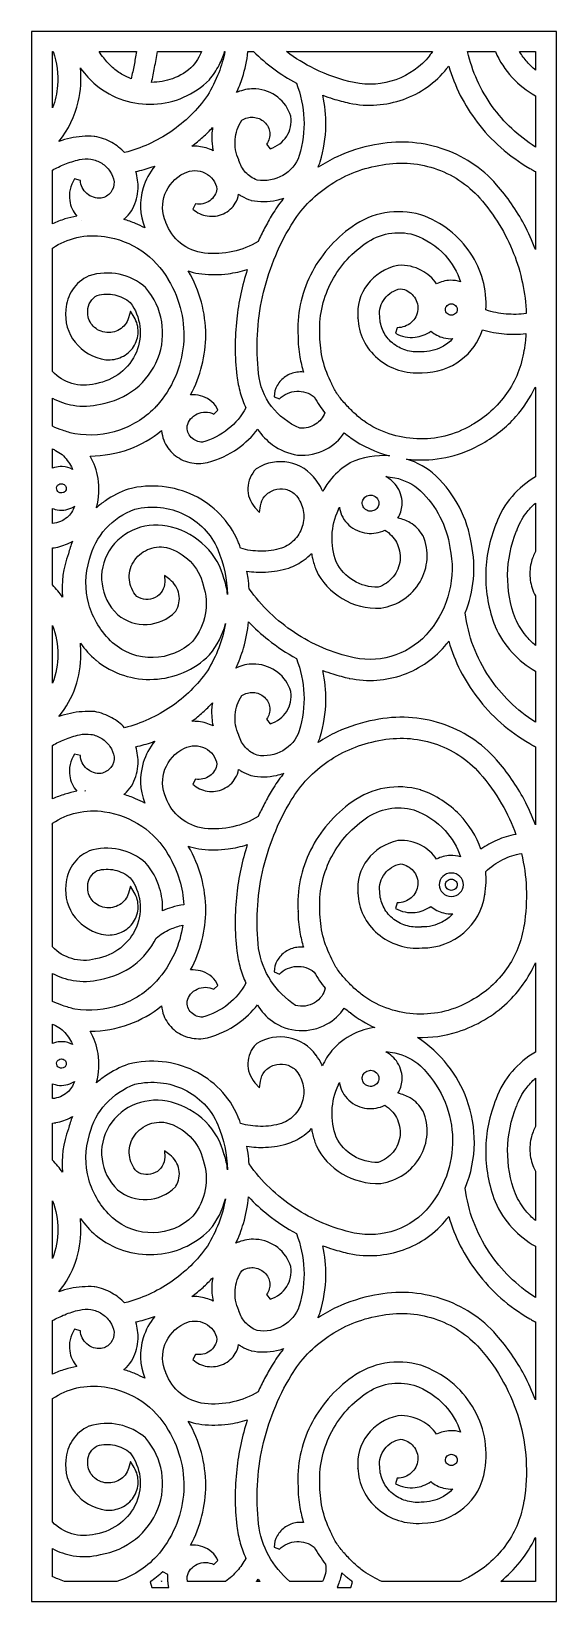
# Model space of a CAD drawing. Header units: centimetres. Extents: x -1.42 to 1.42, y -4.26 to 4.26.
import ezdxf

# ---------------------------------------------------------------- set-up
doc = ezdxf.new("R2010")
doc.units = ezdxf.units.CM
doc.header["$MEASUREMENT"] = 0
doc.layers.add('Layer 1', color=7, linetype='Continuous')

msp = doc.modelspace()

# ---------------------------------------------------------------- linework, layer by layer
at = {"layer": 'Layer 1', "color": 242}
for points, knots in [([(-1.4241, 4.26053), (-1.4241, 4.26053), (1.42411, 4.26053), (1.42411, 4.26053), (1.42411, 4.26053), (1.42411, 4.26053), (1.42411, -4.26054), (1.42411, -4.26054), (1.42411, -4.26054), (1.42411, -4.26054), (-1.4241, -4.26054), (-1.4241, -4.26054), (-1.4241, -4.26054), (-1.4241, -4.26054), (-1.4241, 4.26053), (-1.4241, 4.26053)], [0, 0, 0, 0, 0.2, 0.2, 0.2, 0.2, 0.4, 0.4, 0.4, 0.4, 0.6, 0.6, 0.6, 0.6, 1, 1, 1, 1]), ([(-1.30966, 4.1507), (-1.30966, 4.1507), (-1.30966, 3.84517), (-1.30966, 3.84517), (-1.30966, 3.84517), (-1.29489, 3.88433), (-1.28579, 3.92521), (-1.2825, 3.9666), (-1.2825, 3.9666), (-1.2776, 4.02837), (-1.28563, 4.09106), (-1.30707, 4.1507), (-1.30707, 4.1507), (-1.30707, 4.1507), (-1.30966, 4.1507), (-1.30966, 4.1507)], [0, 0, 0, 0, 0.2, 0.2, 0.2, 0.2, 0.4, 0.4, 0.4, 0.4, 0.6, 0.6, 0.6, 0.6, 1, 1, 1, 1]), ([(-1.15876, 4.06203), (-1.1517, 4.00043), (-1.1555, 3.93834), (-1.1697, 3.8784), (-1.1697, 3.8784), (-1.18796, 3.80137), (-1.22338, 3.72789), (-1.27499, 3.66354), (-1.27499, 3.66354), (-1.25468, 3.67081), (-1.23391, 3.6767), (-1.21284, 3.68115), (-1.21284, 3.68115), (-1.17041, 3.69012), (-1.12673, 3.6934), (-1.08306, 3.69069), (-1.08306, 3.69069), (-1.08306, 3.69069), (-1.08107, 3.69037), (-1.08107, 3.69037), (-1.08107, 3.69037), (-1.04787, 3.6845), (-1.01627, 3.67311), (-0.98759, 3.65694), (-0.98759, 3.65694), (-0.96198, 3.64249), (-0.93874, 3.6243), (-0.91881, 3.60288), (-0.91881, 3.60288), (-0.8282, 3.62637), (-0.74344, 3.66502), (-0.6681, 3.71642), (-0.6681, 3.71642), (-0.59085, 3.76912), (-0.52351, 3.83521), (-0.46994, 3.91206), (-0.46994, 3.91206), (-0.44534, 3.95178), (-0.42468, 3.99345), (-0.40813, 4.03652), (-0.40813, 4.03652), (-0.39387, 4.07366), (-0.38267, 4.11184), (-0.37464, 4.1507), (-0.37464, 4.1507), (-0.37464, 4.1507), (-0.37627, 4.1507), (-0.37627, 4.1507), (-0.37627, 4.1507), (-0.38406, 4.12526), (-0.39415, 4.10061), (-0.40644, 4.07703), (-0.40644, 4.07703), (-0.42071, 4.04963), (-0.43788, 4.02366), (-0.45774, 3.99958), (-0.45774, 3.99958), (-0.45774, 3.99958), (-0.45881, 3.9985), (-0.45881, 3.9985), (-0.45881, 3.9985), (-0.54088, 3.91565), (-0.64957, 3.87105), (-0.76024, 3.86586), (-0.76024, 3.86586), (-0.87087, 3.86066), (-0.98355, 3.89488), (-1.07366, 3.96965), (-1.07366, 3.96965), (-1.07366, 3.96965), (-1.07393, 3.96978), (-1.07393, 3.96978), (-1.07393, 3.96978), (-1.10449, 3.99607), (-1.13185, 4.02559), (-1.1556, 4.0577), (-1.1556, 4.0577), (-1.15666, 4.05914), (-1.15772, 4.06058), (-1.15876, 4.06203)], [0, 0, 0, 0, 0.047619, 0.047619, 0.047619, 0.047619, 0.0952381, 0.0952381, 0.0952381, 0.0952381, 0.1428571, 0.1428571, 0.1428571, 0.1428571, 0.1904762, 0.1904762, 0.1904762, 0.1904762, 0.2380952, 0.2380952, 0.2380952, 0.2380952, 0.2857143, 0.2857143, 0.2857143, 0.2857143, 0.3333333, 0.3333333, 0.3333333, 0.3333333, 0.3809524, 0.3809524, 0.3809524, 0.3809524, 0.4285714, 0.4285714, 0.4285714, 0.4285714, 0.4761905, 0.4761905, 0.4761905, 0.4761905, 0.5238095, 0.5238095, 0.5238095, 0.5238095, 0.5714286, 0.5714286, 0.5714286, 0.5714286, 0.6190476, 0.6190476, 0.6190476, 0.6190476, 0.6666667, 0.6666667, 0.6666667, 0.6666667, 0.7142857, 0.7142857, 0.7142857, 0.7142857, 0.7619048, 0.7619048, 0.7619048, 0.7619048, 0.8095238, 0.8095238, 0.8095238, 0.8095238, 0.8571429, 0.8571429, 0.8571429, 0.8571429, 0.9047619, 0.9047619, 0.9047619, 0.9047619, 1, 1, 1, 1]), ([(-1.05703, 4.1507), (-1.04934, 4.13893), (-1.04107, 4.12748), (-1.03224, 4.11638), (-1.03224, 4.11638), (-1.01757, 4.09796), (-1.00141, 4.08059), (-0.98386, 4.06448), (-0.98386, 4.06448), (-0.98386, 4.06448), (-0.98399, 4.06467), (-0.98399, 4.06467), (-0.98399, 4.06467), (-0.96684, 4.04926), (-0.94819, 4.0359), (-0.9284, 4.02479), (-0.9284, 4.02479), (-0.91391, 4.01665), (-0.89865, 4.00962), (-0.88275, 4.00377), (-0.88275, 4.00377), (-0.87738, 4.02867), (-0.87235, 4.0532), (-0.86766, 4.07735), (-0.86766, 4.07735), (-0.86291, 4.1018), (-0.85842, 4.12625), (-0.85419, 4.1507), (-0.85419, 4.1507), (-0.85419, 4.1507), (-1.05703, 4.1507), (-1.05703, 4.1507)], [0, 0, 0, 0, 0.1111111, 0.1111111, 0.1111111, 0.1111111, 0.2222222, 0.2222222, 0.2222222, 0.2222222, 0.3333333, 0.3333333, 0.3333333, 0.3333333, 0.4444444, 0.4444444, 0.4444444, 0.4444444, 0.5555556, 0.5555556, 0.5555556, 0.5555556, 0.6666667, 0.6666667, 0.6666667, 0.6666667, 0.7777778, 0.7777778, 0.7777778, 0.7777778, 1, 1, 1, 1]), ([(-0.74041, 4.1507), (-0.7453, 4.12166), (-0.75047, 4.09292), (-0.75594, 4.06447), (-0.75594, 4.06447), (-0.76115, 4.03737), (-0.76661, 4.01052), (-0.77233, 3.98391), (-0.77233, 3.98391), (-0.73331, 3.98372), (-0.69501, 3.99053), (-0.65929, 4.00366), (-0.65929, 4.00366), (-0.61779, 4.01891), (-0.57971, 4.04265), (-0.54795, 4.07379), (-0.54795, 4.07379), (-0.5361, 4.08855), (-0.52564, 4.10412), (-0.51664, 4.12034), (-0.51664, 4.12034), (-0.5112, 4.13015), (-0.50626, 4.14028), (-0.50184, 4.1507), (-0.50184, 4.1507), (-0.50184, 4.1507), (-0.74041, 4.1507), (-0.74041, 4.1507)], [0, 0, 0, 0, 0.125, 0.125, 0.125, 0.125, 0.25, 0.25, 0.25, 0.25, 0.375, 0.375, 0.375, 0.375, 0.5, 0.5, 0.5, 0.5, 0.625, 0.625, 0.625, 0.625, 0.75, 0.75, 0.75, 0.75, 1, 1, 1, 1]), ([(-0.24969, 4.1507), (-0.25529, 4.10179), (-0.26528, 4.05485), (-0.27969, 4.00992), (-0.27969, 4.00992), (-0.28863, 3.98204), (-0.29925, 3.95494), (-0.31156, 3.92863), (-0.31156, 3.92863), (-0.30626, 3.93109), (-0.30085, 3.93334), (-0.29534, 3.93537), (-0.29534, 3.93537), (-0.26777, 3.94552), (-0.2379, 3.95011), (-0.20739, 3.94825), (-0.20739, 3.94825), (-0.1627, 3.94553), (-0.1213, 3.92928), (-0.08807, 3.90331), (-0.08807, 3.90331), (-0.05486, 3.87736), (-0.02989, 3.84174), (-0.01804, 3.80024), (-0.01804, 3.80024), (-0.01804, 3.80024), (-0.01771, 3.79858), (-0.01771, 3.79858), (-0.01771, 3.79858), (-0.01119, 3.76028), (-0.01978, 3.7226), (-0.03962, 3.69155), (-0.03962, 3.69155), (-0.0595, 3.66044), (-0.09064, 3.63596), (-0.12917, 3.62417), (-0.12917, 3.62417), (-0.12917, 3.62417), (-0.14825, 3.64911), (-0.14825, 3.64911), (-0.14825, 3.64911), (-0.13461, 3.6678), (-0.12905, 3.68979), (-0.13116, 3.71102), (-0.13116, 3.71102), (-0.13328, 3.7323), (-0.14306, 3.75289), (-0.16012, 3.76874), (-0.16012, 3.76874), (-0.17707, 3.7845), (-0.19882, 3.79319), (-0.22111, 3.79454), (-0.22111, 3.79454), (-0.2425, 3.79584), (-0.26426, 3.79041), (-0.28265, 3.77802), (-0.28265, 3.77802), (-0.30349, 3.74627), (-0.31563, 3.71049), (-0.31881, 3.67389), (-0.31881, 3.67389), (-0.32206, 3.63635), (-0.31583, 3.59814), (-0.29982, 3.56268), (-0.29982, 3.56268), (-0.29982, 3.56268), (-0.29902, 3.56044), (-0.29902, 3.56044), (-0.29902, 3.56044), (-0.29219, 3.53605), (-0.27948, 3.51388), (-0.2623, 3.49547), (-0.2623, 3.49547), (-0.24544, 3.4774), (-0.22438, 3.46303), (-0.20045, 3.4538), (-0.20045, 3.4538), (-0.15063, 3.44539), (-0.10137, 3.45515), (-0.06061, 3.47855), (-0.06061, 3.47855), (-0.01938, 3.50221), (0.01317, 3.53982), (0.02881, 3.58665), (0.02881, 3.58665), (0.02881, 3.58665), (0.02868, 3.58621), (0.02868, 3.58621), (0.02868, 3.58621), (0.04849, 3.65161), (0.05681, 3.71937), (0.05378, 3.78681), (0.05378, 3.78681), (0.05084, 3.8523), (0.03718, 3.91723), (0.01293, 3.97912), (0.01293, 3.97912), (-0.02981, 4.0025), (-0.07082, 4.02872), (-0.10984, 4.05757), (-0.10984, 4.05757), (-0.14851, 4.08616), (-0.1851, 4.11728), (-0.21935, 4.1507), (-0.21935, 4.1507), (-0.21935, 4.1507), (-0.24969, 4.1507), (-0.24969, 4.1507)], [0, 0, 0, 0, 0.0357143, 0.0357143, 0.0357143, 0.0357143, 0.0714286, 0.0714286, 0.0714286, 0.0714286, 0.1071429, 0.1071429, 0.1071429, 0.1071429, 0.1428571, 0.1428571, 0.1428571, 0.1428571, 0.1785714, 0.1785714, 0.1785714, 0.1785714, 0.2142857, 0.2142857, 0.2142857, 0.2142857, 0.25, 0.25, 0.25, 0.25, 0.2857143, 0.2857143, 0.2857143, 0.2857143, 0.3214286, 0.3214286, 0.3214286, 0.3214286, 0.3571429, 0.3571429, 0.3571429, 0.3571429, 0.3928571, 0.3928571, 0.3928571, 0.3928571, 0.4285714, 0.4285714, 0.4285714, 0.4285714, 0.4642857, 0.4642857, 0.4642857, 0.4642857, 0.5, 0.5, 0.5, 0.5, 0.5357143, 0.5357143, 0.5357143, 0.5357143, 0.5714286, 0.5714286, 0.5714286, 0.5714286, 0.6071429, 0.6071429, 0.6071429, 0.6071429, 0.6428571, 0.6428571, 0.6428571, 0.6428571, 0.6785714, 0.6785714, 0.6785714, 0.6785714, 0.7142857, 0.7142857, 0.7142857, 0.7142857, 0.75, 0.75, 0.75, 0.75, 0.7857143, 0.7857143, 0.7857143, 0.7857143, 0.8214286, 0.8214286, 0.8214286, 0.8214286, 0.8571429, 0.8571429, 0.8571429, 0.8571429, 0.8928571, 0.8928571, 0.8928571, 0.8928571, 0.9285714, 0.9285714, 0.9285714, 0.9285714, 1, 1, 1, 1]), ([(-0.04142, 4.1507), (0.00634, 4.115), (0.05757, 4.08378), (0.11156, 4.05743), (0.11156, 4.05743), (0.17923, 4.0244), (0.25111, 3.99911), (0.32577, 3.98238), (0.32577, 3.98238), (0.32577, 3.98238), (0.32544, 3.98244), (0.32544, 3.98244), (0.32544, 3.98244), (0.40277, 3.96659), (0.48133, 3.97293), (0.55245, 3.99835), (0.55245, 3.99835), (0.62356, 4.02377), (0.68729, 4.0683), (0.73496, 4.12883), (0.73496, 4.12883), (0.73496, 4.12883), (0.73503, 4.12889), (0.73503, 4.12889), (0.73503, 4.12889), (0.74086, 4.13619), (0.7464, 4.14346), (0.75165, 4.1507), (0.75165, 4.1507), (0.75165, 4.1507), (-0.04142, 4.1507), (-0.04142, 4.1507)], [0, 0, 0, 0, 0.1111111, 0.1111111, 0.1111111, 0.1111111, 0.2222222, 0.2222222, 0.2222222, 0.2222222, 0.3333333, 0.3333333, 0.3333333, 0.3333333, 0.4444444, 0.4444444, 0.4444444, 0.4444444, 0.5555556, 0.5555556, 0.5555556, 0.5555556, 0.6666667, 0.6666667, 0.6666667, 0.6666667, 0.7777778, 0.7777778, 0.7777778, 0.7777778, 1, 1, 1, 1]), ([(0.94153, 4.1507), (0.96563, 4.04324), (1.01153, 3.94232), (1.07565, 3.85329), (1.07565, 3.85329), (1.13768, 3.76715), (1.21677, 3.69215), (1.30966, 3.63309), (1.30966, 3.63309), (1.30966, 3.63309), (1.30966, 3.91052), (1.30966, 3.91052), (1.30966, 3.91052), (1.26244, 3.93727), (1.21957, 3.97114), (1.18287, 4.01106), (1.18287, 4.01106), (1.14547, 4.05175), (1.11454, 4.09867), (1.092, 4.1507), (1.092, 4.1507), (1.092, 4.1507), (0.94153, 4.1507), (0.94153, 4.1507)], [0, 0, 0, 0, 0.1428571, 0.1428571, 0.1428571, 0.1428571, 0.2857143, 0.2857143, 0.2857143, 0.2857143, 0.4285714, 0.4285714, 0.4285714, 0.4285714, 0.5714286, 0.5714286, 0.5714286, 0.5714286, 0.7142857, 0.7142857, 0.7142857, 0.7142857, 1, 1, 1, 1]), ([(1.22387, 4.1507), (1.23578, 4.13068), (1.24942, 4.1119), (1.26456, 4.0945), (1.26456, 4.0945), (1.27842, 4.07856), (1.29351, 4.0638), (1.30966, 4.0503), (1.30966, 4.0503), (1.30966, 4.0503), (1.30966, 4.1507), (1.30966, 4.1507), (1.30966, 4.1507), (1.30966, 4.1507), (1.22387, 4.1507), (1.22387, 4.1507)], [0, 0, 0, 0, 0.2, 0.2, 0.2, 0.2, 0.4, 0.4, 0.4, 0.4, 0.6, 0.6, 0.6, 0.6, 1, 1, 1, 1]), ([(1.30966, 3.5), (1.30598, 3.50187), (1.30228, 3.50381), (1.29857, 3.50581), (1.29857, 3.50581), (1.29214, 3.50929), (1.28548, 3.5131), (1.27859, 3.51724), (1.27859, 3.51724), (1.27859, 3.51724), (1.27886, 3.51705), (1.27886, 3.51705), (1.27886, 3.51705), (1.16583, 3.58257), (1.06892, 3.66845), (0.99267, 3.76873), (0.99267, 3.76873), (0.92356, 3.85961), (0.87137, 3.96238), (0.83946, 4.07259), (0.83946, 4.07259), (0.83601, 4.06814), (0.83251, 4.06374), (0.82896, 4.05938), (0.82896, 4.05938), (0.82896, 4.05938), (0.82916, 4.05951), (0.82916, 4.05951), (0.82916, 4.05951), (0.76752, 3.9815), (0.68505, 3.92412), (0.59302, 3.89138), (0.59302, 3.89138), (0.5011, 3.85868), (0.39965, 3.85063), (0.2999, 3.87123), (0.2999, 3.87123), (0.2999, 3.87123), (0.29957, 3.8713), (0.29957, 3.8713), (0.29957, 3.8713), (0.26985, 3.87794), (0.24039, 3.88583), (0.21127, 3.89493), (0.21127, 3.89493), (0.19279, 3.9007), (0.17438, 3.907), (0.15607, 3.91382), (0.15607, 3.91382), (0.16822, 3.85931), (0.17385, 3.80394), (0.17298, 3.74878), (0.17298, 3.74878), (0.17194, 3.68305), (0.16169, 3.61735), (0.14225, 3.55345), (0.14225, 3.55345), (0.14225, 3.55345), (0.14218, 3.55307), (0.14218, 3.55307), (0.14218, 3.55307), (0.13883, 3.5429), (0.13492, 3.53289), (0.13047, 3.52308), (0.13047, 3.52308), (0.16346, 3.54463), (0.19801, 3.56379), (0.23382, 3.58044), (0.23382, 3.58044), (0.29796, 3.61026), (0.36619, 3.63203), (0.43686, 3.64498), (0.43686, 3.64498), (0.43686, 3.64498), (0.43639, 3.64491), (0.43639, 3.64491), (0.43639, 3.64491), (0.55913, 3.6708), (0.68432, 3.66292), (0.79906, 3.62548), (0.79906, 3.62548), (0.91386, 3.58802), (1.01815, 3.52103), (1.09901, 3.42871), (1.09901, 3.42871), (1.15756, 3.36192), (1.20746, 3.28951), (1.24823, 3.21304), (1.24823, 3.21304), (1.27181, 3.16882), (1.29231, 3.12324), (1.30966, 3.07662), (1.30966, 3.07662), (1.30966, 3.07662), (1.30966, 3.5), (1.30966, 3.5)], [0, 0, 0, 0, 0.04, 0.04, 0.04, 0.04, 0.08, 0.08, 0.08, 0.08, 0.12, 0.12, 0.12, 0.12, 0.16, 0.16, 0.16, 0.16, 0.2, 0.2, 0.2, 0.2, 0.24, 0.24, 0.24, 0.24, 0.28, 0.28, 0.28, 0.28, 0.32, 0.32, 0.32, 0.32, 0.36, 0.36, 0.36, 0.36, 0.4, 0.4, 0.4, 0.4, 0.44, 0.44, 0.44, 0.44, 0.48, 0.48, 0.48, 0.48, 0.52, 0.52, 0.52, 0.52, 0.56, 0.56, 0.56, 0.56, 0.6, 0.6, 0.6, 0.6, 0.64, 0.64, 0.64, 0.64, 0.68, 0.68, 0.68, 0.68, 0.72, 0.72, 0.72, 0.72, 0.76, 0.76, 0.76, 0.76, 0.8, 0.8, 0.8, 0.8, 0.84, 0.84, 0.84, 0.84, 0.88, 0.88, 0.88, 0.88, 0.92, 0.92, 0.92, 0.92, 1, 1, 1, 1]), ([(-0.44547, 3.69956), (-0.4448, 3.71288), (-0.44343, 3.72597), (-0.44127, 3.73897), (-0.44127, 3.73897), (-0.45782, 3.72091), (-0.47529, 3.70358), (-0.49362, 3.68705), (-0.49362, 3.68705), (-0.51277, 3.6698), (-0.53284, 3.65342), (-0.55378, 3.638), (-0.55378, 3.638), (-0.5414, 3.63832), (-0.52902, 3.63771), (-0.51674, 3.6362), (-0.51674, 3.6362), (-0.48975, 3.63287), (-0.46331, 3.62514), (-0.43864, 3.61309), (-0.43864, 3.61309), (-0.44016, 3.62037), (-0.44145, 3.6277), (-0.44249, 3.63507), (-0.44249, 3.63507), (-0.44556, 3.65671), (-0.44655, 3.6783), (-0.44547, 3.69956)], [0, 0, 0, 0, 0.125, 0.125, 0.125, 0.125, 0.25, 0.25, 0.25, 0.25, 0.375, 0.375, 0.375, 0.375, 0.5, 0.5, 0.5, 0.5, 0.625, 0.625, 0.625, 0.625, 0.75, 0.75, 0.75, 0.75, 1, 1, 1, 1]), ([(-1.30966, 3.21645), (-1.28792, 3.22666), (-1.26539, 3.23536), (-1.24226, 3.24251), (-1.24226, 3.24251), (-1.22114, 3.24903), (-1.19958, 3.25422), (-1.17771, 3.25804), (-1.17771, 3.25804), (-1.19877, 3.28267), (-1.21186, 3.31197), (-1.21647, 3.34244), (-1.21647, 3.34244), (-1.22251, 3.38232), (-1.214, 3.42423), (-1.18976, 3.46034), (-1.18976, 3.46034), (-1.18976, 3.46034), (-1.15845, 3.45204), (-1.15845, 3.45204), (-1.15845, 3.45204), (-1.15797, 3.43823), (-1.15462, 3.42492), (-1.14875, 3.41284), (-1.14875, 3.41284), (-1.14288, 3.40078), (-1.13439, 3.38976), (-1.12363, 3.38051), (-1.12363, 3.38051), (-1.11291, 3.3713), (-1.10055, 3.36443), (-1.08737, 3.36015), (-1.08737, 3.36015), (-1.07436, 3.35592), (-1.06033, 3.35419), (-1.04607, 3.35519), (-1.04607, 3.35519), (-1.02438, 3.35955), (-1.00605, 3.37127), (-0.99359, 3.38718), (-0.99359, 3.38718), (-0.98103, 3.4032), (-0.97436, 3.42346), (-0.97608, 3.44477), (-0.97608, 3.44477), (-0.97608, 3.44477), (-0.97612, 3.445), (-0.97612, 3.445), (-0.97612, 3.445), (-0.97936, 3.46531), (-0.98703, 3.48454), (-0.99838, 3.50159), (-0.99838, 3.50159), (-1.00974, 3.51867), (-1.02471, 3.53344), (-1.04252, 3.54479), (-1.04252, 3.54479), (-1.06042, 3.5562), (-1.08042, 3.56372), (-1.10117, 3.56713), (-1.10117, 3.56713), (-1.1219, 3.57054), (-1.14338, 3.56983), (-1.16424, 3.56479), (-1.16424, 3.56479), (-1.19128, 3.55826), (-1.21775, 3.54977), (-1.24344, 3.53942), (-1.24344, 3.53942), (-1.26636, 3.53019), (-1.28848, 3.51957), (-1.30966, 3.50764), (-1.30966, 3.50764), (-1.30966, 3.50764), (-1.30966, 3.21645), (-1.30966, 3.21645)], [0, 0, 0, 0, 0.05, 0.05, 0.05, 0.05, 0.1, 0.1, 0.1, 0.1, 0.15, 0.15, 0.15, 0.15, 0.2, 0.2, 0.2, 0.2, 0.25, 0.25, 0.25, 0.25, 0.3, 0.3, 0.3, 0.3, 0.35, 0.35, 0.35, 0.35, 0.4, 0.4, 0.4, 0.4, 0.45, 0.45, 0.45, 0.45, 0.5, 0.5, 0.5, 0.5, 0.55, 0.55, 0.55, 0.55, 0.6, 0.6, 0.6, 0.6, 0.65, 0.65, 0.65, 0.65, 0.7, 0.7, 0.7, 0.7, 0.75, 0.75, 0.75, 0.75, 0.8, 0.8, 0.8, 0.8, 0.85, 0.85, 0.85, 0.85, 0.9, 0.9, 0.9, 0.9, 1, 1, 1, 1]), ([(-0.75527, 3.5299), (-0.76013, 3.52814), (-0.76501, 3.52641), (-0.76991, 3.52473), (-0.76991, 3.52473), (-0.79845, 3.51495), (-0.82798, 3.50661), (-0.85839, 3.49985), (-0.85839, 3.49985), (-0.84878, 3.46976), (-0.84469, 3.43858), (-0.84604, 3.40766), (-0.84604, 3.40766), (-0.84767, 3.37057), (-0.85714, 3.33373), (-0.87435, 3.29947), (-0.87435, 3.29947), (-0.87435, 3.29947), (-0.87455, 3.29909), (-0.87455, 3.29909), (-0.87455, 3.29909), (-0.88361, 3.28219), (-0.89535, 3.26684), (-0.90924, 3.25355), (-0.90924, 3.25355), (-0.91383, 3.24916), (-0.91864, 3.245), (-0.92366, 3.24109), (-0.92366, 3.24109), (-0.90168, 3.23456), (-0.88011, 3.2268), (-0.85908, 3.21786), (-0.85908, 3.21786), (-0.84219, 3.21068), (-0.82564, 3.20273), (-0.80949, 3.19404), (-0.80949, 3.19404), (-0.83729, 3.26584), (-0.83894, 3.34191), (-0.81805, 3.41159), (-0.81805, 3.41159), (-0.80527, 3.4542), (-0.78407, 3.49445), (-0.75527, 3.5299)], [0, 0, 0, 0, 0.0833333, 0.0833333, 0.0833333, 0.0833333, 0.1666667, 0.1666667, 0.1666667, 0.1666667, 0.25, 0.25, 0.25, 0.25, 0.3333333, 0.3333333, 0.3333333, 0.3333333, 0.4166667, 0.4166667, 0.4166667, 0.4166667, 0.5, 0.5, 0.5, 0.5, 0.5833333, 0.5833333, 0.5833333, 0.5833333, 0.6666667, 0.6666667, 0.6666667, 0.6666667, 0.75, 0.75, 0.75, 0.75, 0.8333333, 0.8333333, 0.8333333, 0.8333333, 1, 1, 1, 1]), ([(-0.30066, 3.37708), (-0.30347, 3.35996), (-0.30953, 3.34357), (-0.31839, 3.32868), (-0.31839, 3.32868), (-0.333, 3.30411), (-0.35519, 3.28374), (-0.38292, 3.27097), (-0.38292, 3.27097), (-0.41059, 3.25823), (-0.44099, 3.25438), (-0.47008, 3.25881), (-0.47008, 3.25881), (-0.49913, 3.26324), (-0.52679, 3.27595), (-0.54901, 3.29632), (-0.54901, 3.29632), (-0.54901, 3.29632), (-0.53425, 3.32413), (-0.53425, 3.32413), (-0.53425, 3.32413), (-0.52073, 3.32172), (-0.50697, 3.32207), (-0.4938, 3.32499), (-0.4938, 3.32499), (-0.48069, 3.32791), (-0.46821, 3.33339), (-0.45719, 3.34127), (-0.45719, 3.34127), (-0.44622, 3.3491), (-0.43716, 3.359), (-0.43046, 3.37027), (-0.43046, 3.37027), (-0.4241, 3.38095), (-0.4199, 3.39278), (-0.41824, 3.40514), (-0.41824, 3.40514), (-0.42089, 3.42343), (-0.42797, 3.44055), (-0.43859, 3.45526), (-0.43859, 3.45526), (-0.44954, 3.4704), (-0.46432, 3.48307), (-0.48195, 3.4919), (-0.48195, 3.4919), (-0.49955, 3.50071), (-0.51887, 3.50509), (-0.5382, 3.50504), (-0.5382, 3.50504), (-0.5575, 3.50499), (-0.57677, 3.50052), (-0.59429, 3.49163), (-0.59429, 3.49163), (-0.59429, 3.49163), (-0.59455, 3.49151), (-0.59455, 3.49151), (-0.59455, 3.49151), (-0.64537, 3.46687), (-0.6818, 3.42538), (-0.69988, 3.3775), (-0.69988, 3.3775), (-0.71796, 3.32965), (-0.71769, 3.27539), (-0.69512, 3.22518), (-0.69512, 3.22518), (-0.69512, 3.22518), (-0.69458, 3.22384), (-0.69458, 3.22384), (-0.69458, 3.22384), (-0.67924, 3.17907), (-0.65124, 3.1405), (-0.61492, 3.11158), (-0.61492, 3.11158), (-0.57853, 3.0826), (-0.53387, 3.06328), (-0.48527, 3.05708), (-0.48527, 3.05708), (-0.48527, 3.05708), (-0.48553, 3.05714), (-0.48553, 3.05714), (-0.48553, 3.05714), (-0.4338, 3.05145), (-0.38183, 3.05447), (-0.33185, 3.0657), (-0.33185, 3.0657), (-0.28349, 3.07657), (-0.23706, 3.09509), (-0.19457, 3.12081), (-0.19457, 3.12081), (-0.1837, 3.14473), (-0.17203, 3.16858), (-0.15955, 3.19235), (-0.15955, 3.19235), (-0.14642, 3.21737), (-0.13253, 3.24199), (-0.1179, 3.26618), (-0.1179, 3.26618), (-0.1179, 3.26618), (-0.11796, 3.26618), (-0.11796, 3.26618), (-0.11796, 3.26618), (-0.10072, 3.29491), (-0.0816, 3.32255), (-0.06072, 3.34894), (-0.06072, 3.34894), (-0.059, 3.35112), (-0.05727, 3.35329), (-0.05552, 3.35545), (-0.05552, 3.35545), (-0.06843, 3.35097), (-0.08162, 3.34729), (-0.095, 3.34443), (-0.095, 3.34443), (-0.13961, 3.33488), (-0.18629, 3.33442), (-0.23194, 3.34371), (-0.23194, 3.34371), (-0.23194, 3.34371), (-0.23414, 3.34428), (-0.23414, 3.34428), (-0.23414, 3.34428), (-0.25128, 3.35015), (-0.26782, 3.35762), (-0.28355, 3.36655), (-0.28355, 3.36655), (-0.28937, 3.36985), (-0.29507, 3.37336), (-0.30066, 3.37708)], [0, 0, 0, 0, 0.030303, 0.030303, 0.030303, 0.030303, 0.0606061, 0.0606061, 0.0606061, 0.0606061, 0.0909091, 0.0909091, 0.0909091, 0.0909091, 0.1212121, 0.1212121, 0.1212121, 0.1212121, 0.1515152, 0.1515152, 0.1515152, 0.1515152, 0.1818182, 0.1818182, 0.1818182, 0.1818182, 0.2121212, 0.2121212, 0.2121212, 0.2121212, 0.2424242, 0.2424242, 0.2424242, 0.2424242, 0.2727273, 0.2727273, 0.2727273, 0.2727273, 0.3030303, 0.3030303, 0.3030303, 0.3030303, 0.3333333, 0.3333333, 0.3333333, 0.3333333, 0.3636364, 0.3636364, 0.3636364, 0.3636364, 0.3939394, 0.3939394, 0.3939394, 0.3939394, 0.4242424, 0.4242424, 0.4242424, 0.4242424, 0.4545455, 0.4545455, 0.4545455, 0.4545455, 0.4848485, 0.4848485, 0.4848485, 0.4848485, 0.5151515, 0.5151515, 0.5151515, 0.5151515, 0.5454545, 0.5454545, 0.5454545, 0.5454545, 0.5757576, 0.5757576, 0.5757576, 0.5757576, 0.6060606, 0.6060606, 0.6060606, 0.6060606, 0.6363636, 0.6363636, 0.6363636, 0.6363636, 0.6666667, 0.6666667, 0.6666667, 0.6666667, 0.6969697, 0.6969697, 0.6969697, 0.6969697, 0.7272727, 0.7272727, 0.7272727, 0.7272727, 0.7575758, 0.7575758, 0.7575758, 0.7575758, 0.7878788, 0.7878788, 0.7878788, 0.7878788, 0.8181818, 0.8181818, 0.8181818, 0.8181818, 0.8484848, 0.8484848, 0.8484848, 0.8484848, 0.8787879, 0.8787879, 0.8787879, 0.8787879, 0.9090909, 0.9090909, 0.9090909, 0.9090909, 0.9393939, 0.9393939, 0.9393939, 0.9393939, 1, 1, 1, 1]), ([(1.0409, 2.74874), (1.07646, 2.7374), (1.11312, 2.73008), (1.15013, 2.72685), (1.15013, 2.72685), (1.18649, 2.72368), (1.22328, 2.72446), (1.25981, 2.72925), (1.25981, 2.72925), (1.2555, 2.84177), (1.23209, 2.95201), (1.1912, 3.05586), (1.1912, 3.05586), (1.14861, 3.16406), (1.08697, 3.26545), (1.00812, 3.35539), (1.00812, 3.35539), (0.94124, 3.43172), (0.85509, 3.48703), (0.76034, 3.51784), (0.76034, 3.51784), (0.6655, 3.54868), (0.56205, 3.55505), (0.46069, 3.53348), (0.46069, 3.53348), (0.46069, 3.53348), (0.46015, 3.53335), (0.46015, 3.53335), (0.46015, 3.53335), (0.36011, 3.51519), (0.26669, 3.47652), (0.18558, 3.42122), (0.18558, 3.42122), (0.10454, 3.36596), (0.03575, 3.294), (-0.0151, 3.20921), (-0.0151, 3.20921), (-0.0151, 3.20921), (-0.01517, 3.20921), (-0.01517, 3.20921), (-0.01517, 3.20921), (-0.08865, 3.0876), (-0.14088, 2.95631), (-0.17071, 2.82051), (-0.17071, 2.82051), (-0.20055, 2.68468), (-0.208, 2.5443), (-0.19192, 2.40455), (-0.19192, 2.40455), (-0.19192, 2.40455), (-0.19192, 2.40423), (-0.19192, 2.40423), (-0.19192, 2.40423), (-0.18571, 2.33858), (-0.16088, 2.27715), (-0.12176, 2.22563), (-0.12176, 2.22563), (-0.08314, 2.17477), (-0.03066, 2.13368), (0.03153, 2.10781), (0.03153, 2.10781), (0.06233, 2.10554), (0.09199, 2.11345), (0.11643, 2.12895), (0.11643, 2.12895), (0.13927, 2.14344), (0.15754, 2.16458), (0.1679, 2.19026), (0.1679, 2.19026), (0.1577, 2.20327), (0.14797, 2.21663), (0.13873, 2.23031), (0.13873, 2.23031), (0.12844, 2.24555), (0.11873, 2.26127), (0.10963, 2.2774), (0.10963, 2.2774), (0.08222, 2.29952), (0.04812, 2.3096), (0.01459, 2.30797), (0.01459, 2.30797), (-0.01977, 2.30631), (-0.05346, 2.2923), (-0.07865, 2.26633), (-0.07865, 2.26633), (-0.07865, 2.26633), (-0.1081, 2.27788), (-0.1081, 2.27788), (-0.1081, 2.27788), (-0.10744, 2.29978), (-0.10137, 2.32092), (-0.09077, 2.33974), (-0.09077, 2.33974), (-0.08015, 2.35858), (-0.06503, 2.37505), (-0.04627, 2.38758), (-0.04627, 2.38758), (-0.02753, 2.4001), (-0.00619, 2.40799), (0.01592, 2.411), (0.01592, 2.411), (0.01592, 2.411), (0.01585, 2.411), (0.01585, 2.411), (0.01585, 2.411), (0.02772, 2.41262), (0.03979, 2.41282), (0.0518, 2.41155), (0.0518, 2.41155), (0.0435, 2.43844), (0.0369, 2.46579), (0.03203, 2.49343), (0.03203, 2.49343), (0.0255, 2.5305), (0.02208, 2.56797), (0.02184, 2.60546), (0.02184, 2.60546), (0.02184, 2.60546), (0.02184, 2.60463), (0.02184, 2.60463), (0.02184, 2.60463), (0.01503, 2.72135), (0.03928, 2.83584), (0.08984, 2.93846), (0.08984, 2.93846), (0.14038, 3.04102), (0.21721, 3.13164), (0.3156, 3.20069), (0.3156, 3.20069), (0.3156, 3.20069), (0.31533, 3.20056), (0.31533, 3.20056), (0.31533, 3.20056), (0.36827, 3.23918), (0.42936, 3.26454), (0.49326, 3.27569), (0.49326, 3.27569), (0.55704, 3.28682), (0.62348, 3.28371), (0.68724, 3.26544), (0.68724, 3.26544), (0.68724, 3.26544), (0.68818, 3.26512), (0.68818, 3.26512), (0.68818, 3.26512), (0.8024, 3.22516), (0.89553, 3.15101), (0.95746, 3.05783), (0.95746, 3.05783), (1.01722, 2.96793), (1.04804, 2.86036), (1.0409, 2.74874)], [0, 0, 0, 0, 0.025641, 0.025641, 0.025641, 0.025641, 0.0512821, 0.0512821, 0.0512821, 0.0512821, 0.0769231, 0.0769231, 0.0769231, 0.0769231, 0.1025641, 0.1025641, 0.1025641, 0.1025641, 0.1282051, 0.1282051, 0.1282051, 0.1282051, 0.1538462, 0.1538462, 0.1538462, 0.1538462, 0.1794872, 0.1794872, 0.1794872, 0.1794872, 0.2051282, 0.2051282, 0.2051282, 0.2051282, 0.2307692, 0.2307692, 0.2307692, 0.2307692, 0.2564103, 0.2564103, 0.2564103, 0.2564103, 0.2820513, 0.2820513, 0.2820513, 0.2820513, 0.3076923, 0.3076923, 0.3076923, 0.3076923, 0.3333333, 0.3333333, 0.3333333, 0.3333333, 0.3589744, 0.3589744, 0.3589744, 0.3589744, 0.3846154, 0.3846154, 0.3846154, 0.3846154, 0.4102564, 0.4102564, 0.4102564, 0.4102564, 0.4358974, 0.4358974, 0.4358974, 0.4358974, 0.4615385, 0.4615385, 0.4615385, 0.4615385, 0.4871795, 0.4871795, 0.4871795, 0.4871795, 0.5128205, 0.5128205, 0.5128205, 0.5128205, 0.5384615, 0.5384615, 0.5384615, 0.5384615, 0.5641026, 0.5641026, 0.5641026, 0.5641026, 0.5897436, 0.5897436, 0.5897436, 0.5897436, 0.6153846, 0.6153846, 0.6153846, 0.6153846, 0.6410256, 0.6410256, 0.6410256, 0.6410256, 0.6666667, 0.6666667, 0.6666667, 0.6666667, 0.6923077, 0.6923077, 0.6923077, 0.6923077, 0.7179487, 0.7179487, 0.7179487, 0.7179487, 0.7435897, 0.7435897, 0.7435897, 0.7435897, 0.7692308, 0.7692308, 0.7692308, 0.7692308, 0.7948718, 0.7948718, 0.7948718, 0.7948718, 0.8205128, 0.8205128, 0.8205128, 0.8205128, 0.8461538, 0.8461538, 0.8461538, 0.8461538, 0.8717949, 0.8717949, 0.8717949, 0.8717949, 0.8974359, 0.8974359, 0.8974359, 0.8974359, 0.9230769, 0.9230769, 0.9230769, 0.9230769, 0.9487179, 0.9487179, 0.9487179, 0.9487179, 1, 1, 1, 1]), ([(-1.30966, 2.11758), (-1.29187, 2.10945), (-1.27367, 2.10213), (-1.25512, 2.09564), (-1.25512, 2.09564), (-1.23362, 2.08813), (-1.21165, 2.08172), (-1.18929, 2.07649), (-1.18929, 2.07649), (-1.10673, 2.0631), (-1.0235, 2.07069), (-0.94709, 2.09672), (-0.94709, 2.09672), (-0.87059, 2.12278), (-0.80094, 2.1673), (-0.74568, 2.22771), (-0.74568, 2.22771), (-0.74568, 2.22771), (-0.74581, 2.22758), (-0.74581, 2.22758), (-0.74581, 2.22758), (-0.66034, 2.32352), (-0.61116, 2.44025), (-0.59992, 2.56033), (-0.59992, 2.56033), (-0.58868, 2.68045), (-0.61539, 2.80376), (-0.6817, 2.91282), (-0.6817, 2.91282), (-0.6817, 2.91282), (-0.68196, 2.91339), (-0.68196, 2.91339), (-0.68196, 2.91339), (-0.71708, 2.97624), (-0.76664, 3.02936), (-0.82582, 3.06947), (-0.82582, 3.06947), (-0.88496, 3.10956), (-0.95371, 3.13661), (-1.02725, 3.14737), (-1.02725, 3.14737), (-1.02725, 3.14737), (-1.02731, 3.14744), (-1.02731, 3.14744), (-1.02731, 3.14744), (-1.0777, 3.15508), (-1.12875, 3.15296), (-1.17761, 3.14174), (-1.17761, 3.14174), (-1.22459, 3.13095), (-1.26945, 3.1117), (-1.30966, 3.0846), (-1.30966, 3.0846), (-1.30966, 3.0846), (-1.30966, 2.41436), (-1.30966, 2.41436), (-1.30966, 2.41436), (-1.28137, 2.3838), (-1.2452, 2.36182), (-1.2056, 2.35011), (-1.2056, 2.35011), (-1.16454, 2.33798), (-1.11973, 2.33683), (-1.07613, 2.34855), (-1.07613, 2.34855), (-1.07613, 2.34855), (-1.07454, 2.34887), (-1.07454, 2.34887), (-1.07454, 2.34887), (-1.02504, 2.3575), (-0.97955, 2.37804), (-0.94171, 2.40764), (-0.94171, 2.40764), (-0.90391, 2.4372), (-0.87379, 2.47582), (-0.85498, 2.52063), (-0.85498, 2.52063), (-0.83617, 2.56544), (-0.83001, 2.61336), (-0.83591, 2.6599), (-0.83591, 2.6599), (-0.84174, 2.70579), (-0.8593, 2.75029), (-0.88807, 2.78907), (-0.88807, 2.78907), (-0.91243, 2.80994), (-0.9415, 2.82406), (-0.97229, 2.83078), (-0.97229, 2.83078), (-1.00314, 2.8375), (-1.03576, 2.83682), (-1.06716, 2.82809), (-1.06716, 2.82809), (-1.08265, 2.81979), (-1.09528, 2.80776), (-1.10413, 2.79349), (-1.10413, 2.79349), (-1.11325, 2.7788), (-1.11826, 2.76175), (-1.11814, 2.74399), (-1.11814, 2.74399), (-1.11814, 2.74399), (-1.11814, 2.74265), (-1.11814, 2.74265), (-1.11814, 2.74265), (-1.12052, 2.7148), (-1.11173, 2.68847), (-1.09523, 2.66795), (-1.09523, 2.66795), (-1.07869, 2.64738), (-1.05441, 2.63253), (-1.02584, 2.6277), (-1.02584, 2.6277), (-0.99724, 2.62286), (-0.9691, 2.62885), (-0.94621, 2.64277), (-0.94621, 2.64277), (-0.92337, 2.65665), (-0.90573, 2.67847), (-0.89807, 2.70532), (-0.89807, 2.70532), (-0.89807, 2.70532), (-0.88737, 2.74285), (-0.88737, 2.74285), (-0.88737, 2.74285), (-0.88737, 2.74285), (-0.86696, 2.70927), (-0.86696, 2.70927), (-0.86696, 2.70927), (-0.85185, 2.68442), (-0.84461, 2.65658), (-0.84517, 2.62893), (-0.84517, 2.62893), (-0.84573, 2.60115), (-0.85409, 2.57355), (-0.87019, 2.54929), (-0.87019, 2.54929), (-0.88626, 2.52507), (-0.90877, 2.50615), (-0.93476, 2.49391), (-0.93476, 2.49391), (-0.96059, 2.48174), (-0.98992, 2.47628), (-1.01981, 2.47891), (-1.01981, 2.47891), (-1.01981, 2.47891), (-1.02074, 2.47898), (-1.02074, 2.47898), (-1.02074, 2.47898), (-1.0895, 2.48869), (-1.14788, 2.52394), (-1.18688, 2.57331), (-1.18688, 2.57331), (-1.22551, 2.62222), (-1.24507, 2.68504), (-1.23677, 2.75063), (-1.23677, 2.75063), (-1.23558, 2.78979), (-1.223, 2.82705), (-1.2015, 2.85878), (-1.2015, 2.85878), (-1.17999, 2.89051), (-1.14958, 2.91665), (-1.11273, 2.93357), (-1.11273, 2.93357), (-1.11273, 2.93357), (-1.11067, 2.93434), (-1.11067, 2.93434), (-1.11067, 2.93434), (-1.05744, 2.95114), (-1.00156, 2.95343), (-0.94871, 2.94237), (-0.94871, 2.94237), (-0.89578, 2.9313), (-0.84591, 2.9069), (-0.8048, 2.87037), (-0.8048, 2.87037), (-0.8048, 2.87037), (-0.8032, 2.86864), (-0.8032, 2.86864), (-0.8032, 2.86864), (-0.75768, 2.81473), (-0.72875, 2.75125), (-0.71756, 2.68499), (-0.71756, 2.68499), (-0.70638, 2.61879), (-0.71294, 2.54983), (-0.73839, 2.4849), (-0.73839, 2.4849), (-0.76385, 2.41994), (-0.80627, 2.36391), (-0.86013, 2.3212), (-0.86013, 2.3212), (-0.91387, 2.27858), (-0.97901, 2.24919), (-1.05006, 2.23737), (-1.05006, 2.23737), (-1.09962, 2.22493), (-1.15001, 2.22337), (-1.19813, 2.23147), (-1.19813, 2.23147), (-1.23733, 2.23807), (-1.27507, 2.25109), (-1.30966, 2.26989), (-1.30966, 2.26989), (-1.30966, 2.26989), (-1.30966, 2.11758), (-1.30966, 2.11758)], [0, 0, 0, 0, 0.0188679, 0.0188679, 0.0188679, 0.0188679, 0.0377358, 0.0377358, 0.0377358, 0.0377358, 0.0566038, 0.0566038, 0.0566038, 0.0566038, 0.0754717, 0.0754717, 0.0754717, 0.0754717, 0.0943396, 0.0943396, 0.0943396, 0.0943396, 0.1132075, 0.1132075, 0.1132075, 0.1132075, 0.1320755, 0.1320755, 0.1320755, 0.1320755, 0.1509434, 0.1509434, 0.1509434, 0.1509434, 0.1698113, 0.1698113, 0.1698113, 0.1698113, 0.1886792, 0.1886792, 0.1886792, 0.1886792, 0.2075472, 0.2075472, 0.2075472, 0.2075472, 0.2264151, 0.2264151, 0.2264151, 0.2264151, 0.245283, 0.245283, 0.245283, 0.245283, 0.2641509, 0.2641509, 0.2641509, 0.2641509, 0.2830189, 0.2830189, 0.2830189, 0.2830189, 0.3018868, 0.3018868, 0.3018868, 0.3018868, 0.3207547, 0.3207547, 0.3207547, 0.3207547, 0.3396226, 0.3396226, 0.3396226, 0.3396226, 0.3584906, 0.3584906, 0.3584906, 0.3584906, 0.3773585, 0.3773585, 0.3773585, 0.3773585, 0.3962264, 0.3962264, 0.3962264, 0.3962264, 0.4150943, 0.4150943, 0.4150943, 0.4150943, 0.4339623, 0.4339623, 0.4339623, 0.4339623, 0.4528302, 0.4528302, 0.4528302, 0.4528302, 0.4716981, 0.4716981, 0.4716981, 0.4716981, 0.490566, 0.490566, 0.490566, 0.490566, 0.509434, 0.509434, 0.509434, 0.509434, 0.5283019, 0.5283019, 0.5283019, 0.5283019, 0.5471698, 0.5471698, 0.5471698, 0.5471698, 0.5660377, 0.5660377, 0.5660377, 0.5660377, 0.5849057, 0.5849057, 0.5849057, 0.5849057, 0.6037736, 0.6037736, 0.6037736, 0.6037736, 0.6226415, 0.6226415, 0.6226415, 0.6226415, 0.6415094, 0.6415094, 0.6415094, 0.6415094, 0.6603774, 0.6603774, 0.6603774, 0.6603774, 0.6792453, 0.6792453, 0.6792453, 0.6792453, 0.6981132, 0.6981132, 0.6981132, 0.6981132, 0.7169811, 0.7169811, 0.7169811, 0.7169811, 0.7358491, 0.7358491, 0.7358491, 0.7358491, 0.754717, 0.754717, 0.754717, 0.754717, 0.7735849, 0.7735849, 0.7735849, 0.7735849, 0.7924528, 0.7924528, 0.7924528, 0.7924528, 0.8113208, 0.8113208, 0.8113208, 0.8113208, 0.8301887, 0.8301887, 0.8301887, 0.8301887, 0.8490566, 0.8490566, 0.8490566, 0.8490566, 0.8679245, 0.8679245, 0.8679245, 0.8679245, 0.8867925, 0.8867925, 0.8867925, 0.8867925, 0.9056604, 0.9056604, 0.9056604, 0.9056604, 0.9245283, 0.9245283, 0.9245283, 0.9245283, 0.9433962, 0.9433962, 0.9433962, 0.9433962, 0.9622642, 0.9622642, 0.9622642, 0.9622642, 1, 1, 1, 1]), ([(-1.15131, 3.23337), (-1.15131, 3.23337), (-1.15132, 3.23334), (-1.15132, 3.23334), (-1.15132, 3.23334), (-1.15097, 3.23311), (-1.1508, 3.23301), (-1.15131, 3.23337)], [0, 0, 0, 0, 0.3333333, 0.3333333, 0.3333333, 0.3333333, 1, 1, 1, 1]), ([(1.25801, 2.62044), (1.21872, 2.61636), (1.17941, 2.61602), (1.14065, 2.61936), (1.14065, 2.61936), (1.10081, 2.62279), (1.06121, 2.63011), (1.02245, 2.64127), (1.02245, 2.64127), (1.00148, 2.57508), (0.95996, 2.51868), (0.90568, 2.47792), (0.90568, 2.47792), (0.84685, 2.43374), (0.7731, 2.40794), (0.69433, 2.40794), (0.69433, 2.40794), (0.69433, 2.40794), (0.69573, 2.40794), (0.69573, 2.40794), (0.69573, 2.40794), (0.65183, 2.40433), (0.608, 2.4095), (0.56682, 2.42263), (0.56682, 2.42263), (0.52571, 2.43574), (0.48735, 2.45681), (0.45431, 2.48503), (0.45431, 2.48503), (0.42134, 2.51318), (0.3951, 2.54729), (0.37673, 2.585), (0.37673, 2.585), (0.35834, 2.62275), (0.34788, 2.66398), (0.34651, 2.70631), (0.34651, 2.70631), (0.34651, 2.70631), (0.34665, 2.70522), (0.34665, 2.70522), (0.34665, 2.70522), (0.33995, 2.77216), (0.35976, 2.83622), (0.39833, 2.88717), (0.39833, 2.88717), (0.43691, 2.93813), (0.4943, 2.97602), (0.56274, 2.99059), (0.56274, 2.99059), (0.56274, 2.99059), (0.5654, 2.99104), (0.5654, 2.99104), (0.5654, 2.99104), (0.61016, 2.99364), (0.65379, 2.98363), (0.69166, 2.96347), (0.69166, 2.96347), (0.72436, 2.94606), (0.75266, 2.92107), (0.77359, 2.89007), (0.77359, 2.89007), (0.79647, 2.90218), (0.82168, 2.90874), (0.84709, 2.90966), (0.84709, 2.90966), (0.86603, 2.91034), (0.88513, 2.90788), (0.90349, 2.90223), (0.90349, 2.90223), (0.8858, 2.95556), (0.85691, 3.00418), (0.81923, 3.04542), (0.81923, 3.04542), (0.77417, 3.09474), (0.71654, 3.1335), (0.65052, 3.15714), (0.65052, 3.15714), (0.6052, 3.16968), (0.55811, 3.17156), (0.51294, 3.16344), (0.51294, 3.16344), (0.46761, 3.1553), (0.42424, 3.13708), (0.38659, 3.10945), (0.38659, 3.10945), (0.38659, 3.10945), (0.38632, 3.10919), (0.38632, 3.10919), (0.38632, 3.10919), (0.30362, 3.05131), (0.23913, 2.97528), (0.19685, 2.88926), (0.19685, 2.88926), (0.15458, 2.80326), (0.13447, 2.70715), (0.14052, 2.60905), (0.14052, 2.60905), (0.14052, 2.60905), (0.14052, 2.6081), (0.14052, 2.6081), (0.14052, 2.6081), (0.14066, 2.56291), (0.14627, 2.51803), (0.15711, 2.47436), (0.15711, 2.47436), (0.16796, 2.43068), (0.18406, 2.38819), (0.20519, 2.34777), (0.20519, 2.34777), (0.20519, 2.34777), (0.20565, 2.34669), (0.20565, 2.34669), (0.20565, 2.34669), (0.21399, 2.32717), (0.22419, 2.30849), (0.23608, 2.29087), (0.23608, 2.29087), (0.24796, 2.27326), (0.26156, 2.25669), (0.27673, 2.24138), (0.27673, 2.24138), (0.27673, 2.24138), (0.2776, 2.24042), (0.2776, 2.24042), (0.2776, 2.24042), (0.29247, 2.22292), (0.30842, 2.20624), (0.32536, 2.19047), (0.32536, 2.19047), (0.34218, 2.17481), (0.35997, 2.16006), (0.37865, 2.14631), (0.37865, 2.14631), (0.46422, 2.08603), (0.56455, 2.05355), (0.66616, 2.0494), (0.66616, 2.0494), (0.7679, 2.04525), (0.87083, 2.06948), (0.96144, 2.12262), (0.96144, 2.12262), (0.96144, 2.12262), (0.96171, 2.12281), (0.96171, 2.12281), (0.96171, 2.12281), (1.03929, 2.16628), (1.10435, 2.22549), (1.15316, 2.29511), (1.15316, 2.29511), (1.20202, 2.36479), (1.23468, 2.44496), (1.24741, 2.53026), (1.24741, 2.53026), (1.24741, 2.53026), (1.24747, 2.53045), (1.24747, 2.53045), (1.24747, 2.53045), (1.25041, 2.54834), (1.25288, 2.56653), (1.25488, 2.58501), (1.25488, 2.58501), (1.25611, 2.59648), (1.25716, 2.60829), (1.25801, 2.62044)], [0, 0, 0, 0, 0.0238095, 0.0238095, 0.0238095, 0.0238095, 0.047619, 0.047619, 0.047619, 0.047619, 0.0714286, 0.0714286, 0.0714286, 0.0714286, 0.0952381, 0.0952381, 0.0952381, 0.0952381, 0.1190476, 0.1190476, 0.1190476, 0.1190476, 0.1428571, 0.1428571, 0.1428571, 0.1428571, 0.1666667, 0.1666667, 0.1666667, 0.1666667, 0.1904762, 0.1904762, 0.1904762, 0.1904762, 0.2142857, 0.2142857, 0.2142857, 0.2142857, 0.2380952, 0.2380952, 0.2380952, 0.2380952, 0.2619048, 0.2619048, 0.2619048, 0.2619048, 0.2857143, 0.2857143, 0.2857143, 0.2857143, 0.3095238, 0.3095238, 0.3095238, 0.3095238, 0.3333333, 0.3333333, 0.3333333, 0.3333333, 0.3571429, 0.3571429, 0.3571429, 0.3571429, 0.3809524, 0.3809524, 0.3809524, 0.3809524, 0.4047619, 0.4047619, 0.4047619, 0.4047619, 0.4285714, 0.4285714, 0.4285714, 0.4285714, 0.452381, 0.452381, 0.452381, 0.452381, 0.4761905, 0.4761905, 0.4761905, 0.4761905, 0.5, 0.5, 0.5, 0.5, 0.5238095, 0.5238095, 0.5238095, 0.5238095, 0.547619, 0.547619, 0.547619, 0.547619, 0.5714286, 0.5714286, 0.5714286, 0.5714286, 0.5952381, 0.5952381, 0.5952381, 0.5952381, 0.6190476, 0.6190476, 0.6190476, 0.6190476, 0.6428571, 0.6428571, 0.6428571, 0.6428571, 0.6666667, 0.6666667, 0.6666667, 0.6666667, 0.6904762, 0.6904762, 0.6904762, 0.6904762, 0.7142857, 0.7142857, 0.7142857, 0.7142857, 0.7380952, 0.7380952, 0.7380952, 0.7380952, 0.7619048, 0.7619048, 0.7619048, 0.7619048, 0.7857143, 0.7857143, 0.7857143, 0.7857143, 0.8095238, 0.8095238, 0.8095238, 0.8095238, 0.8333333, 0.8333333, 0.8333333, 0.8333333, 0.8571429, 0.8571429, 0.8571429, 0.8571429, 0.8809524, 0.8809524, 0.8809524, 0.8809524, 0.9047619, 0.9047619, 0.9047619, 0.9047619, 0.9285714, 0.9285714, 0.9285714, 0.9285714, 0.952381, 0.952381, 0.952381, 0.952381, 1, 1, 1, 1]), ([(-0.57357, 2.9607), (-0.51031, 2.85288), (-0.47868, 2.73314), (-0.4787, 2.61344), (-0.4787, 2.61344), (-0.47871, 2.50192), (-0.50619, 2.39037), (-0.56112, 2.28847), (-0.56112, 2.28847), (-0.55623, 2.28881), (-0.55134, 2.28894), (-0.54646, 2.28885), (-0.54646, 2.28885), (-0.52909, 2.28855), (-0.51168, 2.28558), (-0.4949, 2.27994), (-0.4949, 2.27994), (-0.47615, 2.27363), (-0.45925, 2.26364), (-0.44516, 2.25082), (-0.44516, 2.25082), (-0.4311, 2.23804), (-0.41982, 2.2224), (-0.41225, 2.20477), (-0.41225, 2.20477), (-0.41225, 2.20477), (-0.43558, 2.18403), (-0.43558, 2.18403), (-0.43558, 2.18403), (-0.44952, 2.19079), (-0.46474, 2.19425), (-0.48004, 2.19441), (-0.48004, 2.19441), (-0.49536, 2.19457), (-0.51069, 2.19141), (-0.52483, 2.18493), (-0.52483, 2.18493), (-0.53891, 2.17847), (-0.55108, 2.16901), (-0.56057, 2.15747), (-0.56057, 2.15747), (-0.56973, 2.14634), (-0.57634, 2.13336), (-0.57974, 2.11934), (-0.57974, 2.11934), (-0.5807, 2.10797), (-0.5792, 2.09675), (-0.57548, 2.08638), (-0.57548, 2.08638), (-0.57167, 2.07576), (-0.56558, 2.06592), (-0.55747, 2.05756), (-0.55747, 2.05756), (-0.54934, 2.04918), (-0.53955, 2.04264), (-0.52881, 2.03825), (-0.52881, 2.03825), (-0.51874, 2.03412), (-0.50775, 2.03189), (-0.49644, 2.0318), (-0.49644, 2.0318), (-0.44483, 2.04608), (-0.39743, 2.07046), (-0.35689, 2.10287), (-0.35689, 2.10287), (-0.31773, 2.13416), (-0.28507, 2.17286), (-0.26127, 2.21707), (-0.26127, 2.21707), (-0.2734, 2.24376), (-0.28347, 2.27117), (-0.29141, 2.29906), (-0.29141, 2.29906), (-0.30004, 2.32938), (-0.30621, 2.3605), (-0.30982, 2.39216), (-0.30982, 2.39216), (-0.30982, 2.39216), (-0.30982, 2.3921), (-0.30982, 2.3921), (-0.30982, 2.3921), (-0.32164, 2.49471), (-0.3218, 2.59797), (-0.3105, 2.70008), (-0.3105, 2.70008), (-0.30042, 2.79112), (-0.28127, 2.88116), (-0.25318, 2.96893), (-0.25318, 2.96893), (-0.28712, 2.95797), (-0.32205, 2.95013), (-0.35748, 2.94548), (-0.35748, 2.94548), (-0.40455, 2.93931), (-0.45236, 2.93879), (-0.49979, 2.94408), (-0.49979, 2.94408), (-0.49979, 2.94408), (-0.50005, 2.94414), (-0.50005, 2.94414), (-0.50005, 2.94414), (-0.5213, 2.94679), (-0.54218, 2.95117), (-0.56248, 2.95722), (-0.56248, 2.95722), (-0.5662, 2.95833), (-0.5699, 2.95949), (-0.57357, 2.9607)], [0, 0, 0, 0, 0.0357143, 0.0357143, 0.0357143, 0.0357143, 0.0714286, 0.0714286, 0.0714286, 0.0714286, 0.1071429, 0.1071429, 0.1071429, 0.1071429, 0.1428571, 0.1428571, 0.1428571, 0.1428571, 0.1785714, 0.1785714, 0.1785714, 0.1785714, 0.2142857, 0.2142857, 0.2142857, 0.2142857, 0.25, 0.25, 0.25, 0.25, 0.2857143, 0.2857143, 0.2857143, 0.2857143, 0.3214286, 0.3214286, 0.3214286, 0.3214286, 0.3571429, 0.3571429, 0.3571429, 0.3571429, 0.3928571, 0.3928571, 0.3928571, 0.3928571, 0.4285714, 0.4285714, 0.4285714, 0.4285714, 0.4642857, 0.4642857, 0.4642857, 0.4642857, 0.5, 0.5, 0.5, 0.5, 0.5357143, 0.5357143, 0.5357143, 0.5357143, 0.5714286, 0.5714286, 0.5714286, 0.5714286, 0.6071429, 0.6071429, 0.6071429, 0.6071429, 0.6428571, 0.6428571, 0.6428571, 0.6428571, 0.6785714, 0.6785714, 0.6785714, 0.6785714, 0.7142857, 0.7142857, 0.7142857, 0.7142857, 0.75, 0.75, 0.75, 0.75, 0.7857143, 0.7857143, 0.7857143, 0.7857143, 0.8214286, 0.8214286, 0.8214286, 0.8214286, 0.8571429, 0.8571429, 0.8571429, 0.8571429, 0.8928571, 0.8928571, 0.8928571, 0.8928571, 0.9285714, 0.9285714, 0.9285714, 0.9285714, 1, 1, 1, 1]), ([(0.86118, 2.5931), (0.8444, 2.59233), (0.82769, 2.59402), (0.81161, 2.59805), (0.81161, 2.59805), (0.78617, 2.60442), (0.76235, 2.61655), (0.74241, 2.63387), (0.74241, 2.63387), (0.71695, 2.61526), (0.68713, 2.60415), (0.65641, 2.60089), (0.65641, 2.60089), (0.6205, 2.59708), (0.58333, 2.60402), (0.55043, 2.62229), (0.55043, 2.62229), (0.55043, 2.62229), (0.55921, 2.65273), (0.55921, 2.65273), (0.55921, 2.65273), (0.58859, 2.65226), (0.6156, 2.66282), (0.63579, 2.68051), (0.63579, 2.68051), (0.65594, 2.69815), (0.66932, 2.72297), (0.67152, 2.75111), (0.67152, 2.75111), (0.67373, 2.77929), (0.66436, 2.80577), (0.6472, 2.82608), (0.6472, 2.82608), (0.63051, 2.84585), (0.60647, 2.85991), (0.57852, 2.86418), (0.57852, 2.86418), (0.54275, 2.85701), (0.5126, 2.83751), (0.49223, 2.81107), (0.49223, 2.81107), (0.47138, 2.784), (0.4608, 2.74963), (0.46495, 2.71373), (0.46495, 2.71373), (0.46495, 2.71373), (0.46508, 2.7122), (0.46508, 2.7122), (0.46508, 2.7122), (0.46559, 2.68489), (0.47204, 2.65835), (0.48366, 2.63415), (0.48366, 2.63415), (0.49533, 2.60984), (0.51216, 2.58787), (0.5334, 2.56981), (0.5334, 2.56981), (0.55467, 2.55172), (0.57941, 2.53831), (0.60591, 2.53012), (0.60591, 2.53012), (0.63241, 2.52193), (0.66066, 2.51897), (0.68896, 2.52176), (0.68896, 2.52176), (0.68896, 2.52176), (0.69095, 2.52188), (0.69095, 2.52188), (0.69095, 2.52188), (0.73073, 2.52129), (0.76916, 2.5308), (0.8028, 2.54861), (0.8028, 2.54861), (0.82457, 2.56013), (0.84433, 2.57513), (0.86118, 2.5931)], [0, 0, 0, 0, 0.05, 0.05, 0.05, 0.05, 0.1, 0.1, 0.1, 0.1, 0.15, 0.15, 0.15, 0.15, 0.2, 0.2, 0.2, 0.2, 0.25, 0.25, 0.25, 0.25, 0.3, 0.3, 0.3, 0.3, 0.35, 0.35, 0.35, 0.35, 0.4, 0.4, 0.4, 0.4, 0.45, 0.45, 0.45, 0.45, 0.5, 0.5, 0.5, 0.5, 0.55, 0.55, 0.55, 0.55, 0.6, 0.6, 0.6, 0.6, 0.65, 0.65, 0.65, 0.65, 0.7, 0.7, 0.7, 0.7, 0.75, 0.75, 0.75, 0.75, 0.8, 0.8, 0.8, 0.8, 0.85, 0.85, 0.85, 0.85, 0.9, 0.9, 0.9, 0.9, 1, 1, 1, 1]), ([(0.88529, 2.7513), (0.88529, 2.7598), (0.8817, 2.76749), (0.8759, 2.77305), (0.8759, 2.77305), (0.8701, 2.77862), (0.86209, 2.78206), (0.85324, 2.78206), (0.85324, 2.78206), (0.84439, 2.78206), (0.83637, 2.77862), (0.83058, 2.77305), (0.83058, 2.77305), (0.82478, 2.76749), (0.82119, 2.7598), (0.82119, 2.7513), (0.82119, 2.7513), (0.82119, 2.74281), (0.82478, 2.73512), (0.83058, 2.72955), (0.83058, 2.72955), (0.83637, 2.72399), (0.84439, 2.72054), (0.85324, 2.72054), (0.85324, 2.72054), (0.86209, 2.72054), (0.8701, 2.72399), (0.8759, 2.72955), (0.8759, 2.72955), (0.8817, 2.73512), (0.88529, 2.74281), (0.88529, 2.7513), (0.88529, 2.7513), (0.88529, 2.7513), (0.88529, 2.7513), (0.88529, 2.7513)], [0, 0, 0, 0, 0.1, 0.1, 0.1, 0.1, 0.2, 0.2, 0.2, 0.2, 0.3, 0.3, 0.3, 0.3, 0.4, 0.4, 0.4, 0.4, 0.5, 0.5, 0.5, 0.5, 0.6, 0.6, 0.6, 0.6, 0.7, 0.7, 0.7, 0.7, 0.8, 0.8, 0.8, 0.8, 1, 1, 1, 1]), ([(1.30966, 2.32742), (1.30931, 2.32814), (1.30896, 2.32886), (1.30862, 2.32958), (1.30862, 2.32958), (1.28123, 2.27178), (1.24568, 2.21824), (1.2032, 2.17039), (1.2032, 2.17039), (1.1522, 2.11294), (1.09116, 2.06363), (1.02225, 2.02491), (1.02225, 2.02491), (1.02225, 2.02491), (1.02251, 2.02504), (1.02251, 2.02504), (1.02251, 2.02504), (0.91115, 1.95992), (0.78489, 1.93034), (0.66027, 1.93558), (0.66027, 1.93558), (0.64348, 1.93629), (0.62671, 1.93764), (0.61002, 1.93961), (0.61002, 1.93961), (0.66842, 1.92179), (0.72315, 1.89143), (0.76956, 1.84922), (0.76956, 1.84922), (0.76956, 1.84922), (0.76996, 1.84883), (0.76996, 1.84883), (0.76996, 1.84883), (0.82191, 1.79836), (0.86474, 1.74064), (0.89724, 1.67804), (0.89724, 1.67804), (0.92965, 1.61562), (0.95183, 1.54829), (0.96257, 1.4784), (0.96257, 1.4784), (0.97583, 1.41531), (0.97936, 1.3509), (0.97333, 1.28719), (0.97333, 1.28719), (0.96743, 1.22492), (0.95239, 1.16349), (0.92838, 1.10478), (0.92838, 1.10478), (0.9441, 0.97951), (0.98911, 0.86105), (1.05814, 0.75725), (1.05814, 0.75725), (1.12258, 0.66037), (1.20785, 0.57637), (1.30966, 0.51164), (1.30966, 0.51164), (1.30966, 0.51164), (1.30966, 0.78908), (1.30966, 0.78908), (1.30966, 0.78908), (1.26244, 0.81583), (1.21957, 0.8497), (1.18288, 0.88962), (1.18288, 0.88962), (1.1449, 0.93092), (1.1136, 0.97866), (1.09098, 1.03162), (1.09098, 1.03162), (1.09098, 1.03162), (1.09078, 1.03213), (1.09078, 1.03213), (1.09078, 1.03213), (1.05589, 1.1223), (1.03894, 1.21692), (1.03989, 1.31126), (1.03989, 1.31126), (1.04084, 1.40569), (1.05968, 1.49999), (1.09635, 1.5894), (1.09635, 1.5894), (1.09635, 1.5894), (1.09609, 1.58877), (1.09609, 1.58877), (1.09609, 1.58877), (1.11558, 1.64334), (1.1451, 1.69355), (1.18271, 1.73732), (1.18271, 1.73732), (1.21843, 1.7789), (1.26129, 1.81454), (1.30966, 1.8425), (1.30966, 1.8425), (1.30966, 1.8425), (1.30966, 2.32742), (1.30966, 2.32742)], [0, 0, 0, 0, 0.04, 0.04, 0.04, 0.04, 0.08, 0.08, 0.08, 0.08, 0.12, 0.12, 0.12, 0.12, 0.16, 0.16, 0.16, 0.16, 0.2, 0.2, 0.2, 0.2, 0.24, 0.24, 0.24, 0.24, 0.28, 0.28, 0.28, 0.28, 0.32, 0.32, 0.32, 0.32, 0.36, 0.36, 0.36, 0.36, 0.4, 0.4, 0.4, 0.4, 0.44, 0.44, 0.44, 0.44, 0.48, 0.48, 0.48, 0.48, 0.52, 0.52, 0.52, 0.52, 0.56, 0.56, 0.56, 0.56, 0.6, 0.6, 0.6, 0.6, 0.64, 0.64, 0.64, 0.64, 0.68, 0.68, 0.68, 0.68, 0.72, 0.72, 0.72, 0.72, 0.76, 0.76, 0.76, 0.76, 0.8, 0.8, 0.8, 0.8, 0.84, 0.84, 0.84, 0.84, 0.88, 0.88, 0.88, 0.88, 0.92, 0.92, 0.92, 0.92, 1, 1, 1, 1]), ([(0.51832, 1.95701), (0.44378, 1.97666), (0.37225, 2.00941), (0.3076, 2.05512), (0.3076, 2.05512), (0.3076, 2.05512), (0.30733, 2.05532), (0.30733, 2.05532), (0.30733, 2.05532), (0.29851, 2.06179), (0.28997, 2.06835), (0.28172, 2.075), (0.28172, 2.075), (0.27871, 2.07742), (0.27571, 2.07988), (0.27274, 2.08236), (0.27274, 2.08236), (0.24769, 2.04453), (0.21345, 2.01411), (0.1738, 1.99312), (0.1738, 1.99312), (0.12803, 1.96889), (0.07514, 1.95719), (0.02096, 1.96109), (0.02096, 1.96109), (0.02096, 1.96109), (0.0195, 1.96135), (0.0195, 1.96135), (0.0195, 1.96135), (-0.03044, 1.96922), (-0.07682, 1.98856), (-0.11619, 2.0169), (-0.11619, 2.0169), (-0.1481, 2.03987), (-0.17538, 2.0687), (-0.19621, 2.10208), (-0.19621, 2.10208), (-0.22678, 2.06179), (-0.26348, 2.02653), (-0.30484, 1.99734), (-0.30484, 1.99734), (-0.35367, 1.96288), (-0.40903, 1.93689), (-0.46847, 1.92109), (-0.46847, 1.92109), (-0.46847, 1.92109), (-0.46901, 1.92096), (-0.46901, 1.92096), (-0.46901, 1.92096), (-0.50136, 1.91342), (-0.53456, 1.91375), (-0.56585, 1.92128), (-0.56585, 1.92128), (-0.59726, 1.92884), (-0.62673, 1.94357), (-0.65149, 1.96481), (-0.65149, 1.96481), (-0.67619, 1.986), (-0.69472, 2.01247), (-0.70608, 2.04163), (-0.70608, 2.04163), (-0.71263, 2.05847), (-0.71675, 2.07618), (-0.71824, 2.09427), (-0.71824, 2.09427), (-0.77106, 2.05103), (-0.83089, 2.01721), (-0.89488, 1.99385), (-0.89488, 1.99385), (-0.96172, 1.96946), (-1.03302, 1.95648), (-1.10553, 1.95611), (-1.10553, 1.95611), (-1.08413, 1.918), (-1.06977, 1.87692), (-1.06275, 1.83469), (-1.06275, 1.83469), (-1.05418, 1.78308), (-1.05661, 1.7298), (-1.07057, 1.67817), (-1.07057, 1.67817), (-1.07071, 1.6774), (-1.07085, 1.67664), (-1.07099, 1.67587), (-1.07099, 1.67587), (-1.05577, 1.68933), (-1.03971, 1.70191), (-1.02291, 1.71355), (-1.02291, 1.71355), (-0.98504, 1.73978), (-0.94354, 1.76108), (-0.89946, 1.77671), (-0.89946, 1.77671), (-0.89946, 1.77671), (-0.89793, 1.77716), (-0.89793, 1.77716), (-0.89793, 1.77716), (-0.77522, 1.80837), (-0.65005, 1.79325), (-0.54375, 1.74207), (-0.54375, 1.74207), (-0.4374, 1.69087), (-0.34989, 1.60358), (-0.30258, 1.4905), (-0.30258, 1.4905), (-0.30258, 1.4905), (-0.30251, 1.49031), (-0.30251, 1.49031), (-0.30251, 1.49031), (-0.29922, 1.4822), (-0.29645, 1.4751), (-0.29418, 1.46903), (-0.29418, 1.46903), (-0.29259, 1.46477), (-0.29095, 1.46025), (-0.28928, 1.45549), (-0.28928, 1.45549), (-0.25441, 1.44539), (-0.21836, 1.44018), (-0.18221, 1.43985), (-0.18221, 1.43985), (-0.14351, 1.4395), (-0.10476, 1.44477), (-0.0673, 1.45567), (-0.0673, 1.45567), (-0.03847, 1.46676), (-0.01336, 1.48413), (0.00637, 1.50593), (0.00637, 1.50593), (0.02631, 1.52797), (0.04082, 1.55452), (0.04816, 1.58368), (0.04816, 1.58368), (0.0555, 1.61282), (0.05523, 1.64279), (0.04798, 1.67113), (0.04798, 1.67113), (0.04079, 1.69922), (0.02674, 1.72569), (0.00647, 1.74812), (0.00647, 1.74812), (-0.00862, 1.76203), (-0.0271, 1.77133), (-0.04673, 1.77553), (-0.04673, 1.77553), (-0.06653, 1.77976), (-0.08759, 1.7788), (-0.10762, 1.77217), (-0.10762, 1.77217), (-0.12762, 1.76556), (-0.1448, 1.75386), (-0.15766, 1.73883), (-0.15766, 1.73883), (-0.17055, 1.72377), (-0.17918, 1.70534), (-0.18205, 1.68528), (-0.18205, 1.68528), (-0.18205, 1.68528), (-0.18723, 1.64909), (-0.18723, 1.64909), (-0.18723, 1.64909), (-0.18723, 1.64909), (-0.21183, 1.67692), (-0.21183, 1.67692), (-0.21183, 1.67692), (-0.23888, 1.70752), (-0.25167, 1.7454), (-0.25045, 1.78282), (-0.25045, 1.78282), (-0.24923, 1.82032), (-0.234, 1.85741), (-0.205, 1.88634), (-0.205, 1.88634), (-0.205, 1.88634), (-0.20214, 1.8887), (-0.20214, 1.8887), (-0.20214, 1.8887), (-0.14852, 1.92252), (-0.08565, 1.93231), (-0.02731, 1.9208), (-0.02731, 1.9208), (0.03101, 1.90928), (0.08475, 1.87647), (0.12012, 1.82507), (0.12012, 1.82507), (0.12012, 1.82507), (0.11972, 1.82565), (0.11972, 1.82565), (0.11972, 1.82565), (0.13119, 1.81049), (0.14122, 1.79436), (0.14972, 1.77744), (0.14972, 1.77744), (0.15188, 1.77314), (0.15394, 1.76878), (0.1559, 1.76439), (0.1559, 1.76439), (0.16931, 1.78947), (0.18545, 1.81303), (0.204, 1.83471), (0.204, 1.83471), (0.23166, 1.86704), (0.26467, 1.89514), (0.30195, 1.91779), (0.30195, 1.91779), (0.30195, 1.91779), (0.30361, 1.91868), (0.30361, 1.91868), (0.30361, 1.91868), (0.37188, 1.95036), (0.44601, 1.96275), (0.51832, 1.95701)], [0, 0, 0, 0, 0.0185185, 0.0185185, 0.0185185, 0.0185185, 0.037037, 0.037037, 0.037037, 0.037037, 0.0555556, 0.0555556, 0.0555556, 0.0555556, 0.0740741, 0.0740741, 0.0740741, 0.0740741, 0.0925926, 0.0925926, 0.0925926, 0.0925926, 0.1111111, 0.1111111, 0.1111111, 0.1111111, 0.1296296, 0.1296296, 0.1296296, 0.1296296, 0.1481481, 0.1481481, 0.1481481, 0.1481481, 0.1666667, 0.1666667, 0.1666667, 0.1666667, 0.1851852, 0.1851852, 0.1851852, 0.1851852, 0.2037037, 0.2037037, 0.2037037, 0.2037037, 0.2222222, 0.2222222, 0.2222222, 0.2222222, 0.2407407, 0.2407407, 0.2407407, 0.2407407, 0.2592593, 0.2592593, 0.2592593, 0.2592593, 0.2777778, 0.2777778, 0.2777778, 0.2777778, 0.2962963, 0.2962963, 0.2962963, 0.2962963, 0.3148148, 0.3148148, 0.3148148, 0.3148148, 0.3333333, 0.3333333, 0.3333333, 0.3333333, 0.3518519, 0.3518519, 0.3518519, 0.3518519, 0.3703704, 0.3703704, 0.3703704, 0.3703704, 0.3888889, 0.3888889, 0.3888889, 0.3888889, 0.4074074, 0.4074074, 0.4074074, 0.4074074, 0.4259259, 0.4259259, 0.4259259, 0.4259259, 0.4444444, 0.4444444, 0.4444444, 0.4444444, 0.462963, 0.462963, 0.462963, 0.462963, 0.4814815, 0.4814815, 0.4814815, 0.4814815, 0.5, 0.5, 0.5, 0.5, 0.5185185, 0.5185185, 0.5185185, 0.5185185, 0.537037, 0.537037, 0.537037, 0.537037, 0.5555556, 0.5555556, 0.5555556, 0.5555556, 0.5740741, 0.5740741, 0.5740741, 0.5740741, 0.5925926, 0.5925926, 0.5925926, 0.5925926, 0.6111111, 0.6111111, 0.6111111, 0.6111111, 0.6296296, 0.6296296, 0.6296296, 0.6296296, 0.6481481, 0.6481481, 0.6481481, 0.6481481, 0.6666667, 0.6666667, 0.6666667, 0.6666667, 0.6851852, 0.6851852, 0.6851852, 0.6851852, 0.7037037, 0.7037037, 0.7037037, 0.7037037, 0.7222222, 0.7222222, 0.7222222, 0.7222222, 0.7407407, 0.7407407, 0.7407407, 0.7407407, 0.7592593, 0.7592593, 0.7592593, 0.7592593, 0.7777778, 0.7777778, 0.7777778, 0.7777778, 0.7962963, 0.7962963, 0.7962963, 0.7962963, 0.8148148, 0.8148148, 0.8148148, 0.8148148, 0.8333333, 0.8333333, 0.8333333, 0.8333333, 0.8518519, 0.8518519, 0.8518519, 0.8518519, 0.8703704, 0.8703704, 0.8703704, 0.8703704, 0.8888889, 0.8888889, 0.8888889, 0.8888889, 0.9074074, 0.9074074, 0.9074074, 0.9074074, 0.9259259, 0.9259259, 0.9259259, 0.9259259, 0.9444444, 0.9444444, 0.9444444, 0.9444444, 0.962963, 0.962963, 0.962963, 0.962963, 1, 1, 1, 1]), ([(-1.30966, 1.88976), (-1.30622, 1.89116), (-1.30272, 1.89241), (-1.29916, 1.89351), (-1.29916, 1.89351), (-1.28558, 1.89769), (-1.27127, 1.89967), (-1.2568, 1.89914), (-1.2568, 1.89914), (-1.23668, 1.8984), (-1.21749, 1.89297), (-1.2006, 1.88377), (-1.2006, 1.88377), (-1.20267, 1.88823), (-1.20486, 1.89263), (-1.20718, 1.89698), (-1.20718, 1.89698), (-1.22028, 1.92158), (-1.23729, 1.94421), (-1.25773, 1.96398), (-1.25773, 1.96398), (-1.26875, 1.97254), (-1.28044, 1.98006), (-1.29266, 1.98652), (-1.29266, 1.98652), (-1.29825, 1.98948), (-1.30392, 1.9922), (-1.30966, 1.99469), (-1.30966, 1.99469), (-1.30966, 1.99469), (-1.30966, 1.88976), (-1.30966, 1.88976)], [0, 0, 0, 0, 0.1111111, 0.1111111, 0.1111111, 0.1111111, 0.2222222, 0.2222222, 0.2222222, 0.2222222, 0.3333333, 0.3333333, 0.3333333, 0.3333333, 0.4444444, 0.4444444, 0.4444444, 0.4444444, 0.5555556, 0.5555556, 0.5555556, 0.5555556, 0.6666667, 0.6666667, 0.6666667, 0.6666667, 0.7777778, 0.7777778, 0.7777778, 0.7777778, 1, 1, 1, 1]), ([(-1.23521, 1.78066), (-1.23521, 1.78066), (-1.23521, 1.78066), (-1.23521, 1.78066), (-1.23521, 1.78066), (-1.23521, 1.78404), (-1.23589, 1.78731), (-1.23718, 1.79028), (-1.23718, 1.79028), (-1.23718, 1.79028), (-1.23718, 1.79035), (-1.23718, 1.79035), (-1.23718, 1.79035), (-1.23847, 1.79333), (-1.24038, 1.79609), (-1.24283, 1.79844), (-1.24283, 1.79844), (-1.24532, 1.80083), (-1.24822, 1.80268), (-1.25134, 1.80392), (-1.25134, 1.80392), (-1.25443, 1.80515), (-1.25785, 1.8058), (-1.26143, 1.8058), (-1.26143, 1.8058), (-1.2668, 1.8058), (-1.27185, 1.80429), (-1.27601, 1.80162), (-1.27601, 1.80162), (-1.28025, 1.7989), (-1.28366, 1.79502), (-1.28568, 1.79033), (-1.28568, 1.79033), (-1.28769, 1.78566), (-1.28813, 1.78058), (-1.28712, 1.77574), (-1.28712, 1.77574), (-1.28612, 1.77093), (-1.28369, 1.76643), (-1.27998, 1.76288), (-1.27998, 1.76288), (-1.27624, 1.75929), (-1.27154, 1.75696), (-1.26656, 1.75601), (-1.26656, 1.75601), (-1.26153, 1.75506), (-1.25625, 1.75549), (-1.25137, 1.75743), (-1.25137, 1.75743), (-1.24644, 1.75939), (-1.24238, 1.76266), (-1.23957, 1.76671), (-1.23957, 1.76671), (-1.23679, 1.7707), (-1.23522, 1.77552), (-1.23521, 1.78066)], [0, 0, 0, 0, 0.0666667, 0.0666667, 0.0666667, 0.0666667, 0.1333333, 0.1333333, 0.1333333, 0.1333333, 0.2, 0.2, 0.2, 0.2, 0.2666667, 0.2666667, 0.2666667, 0.2666667, 0.3333333, 0.3333333, 0.3333333, 0.3333333, 0.4, 0.4, 0.4, 0.4, 0.4666667, 0.4666667, 0.4666667, 0.4666667, 0.5333333, 0.5333333, 0.5333333, 0.5333333, 0.6, 0.6, 0.6, 0.6, 0.6666667, 0.6666667, 0.6666667, 0.6666667, 0.7333333, 0.7333333, 0.7333333, 0.7333333, 0.8, 0.8, 0.8, 0.8, 0.8666667, 0.8666667, 0.8666667, 0.8666667, 1, 1, 1, 1]), ([(0.49752, 1.84421), (0.5233, 1.83067), (0.54557, 1.81071), (0.56151, 1.78551), (0.56151, 1.78551), (0.58037, 1.75568), (0.58839, 1.7218), (0.58592, 1.68867), (0.58592, 1.68867), (0.58412, 1.66463), (0.57677, 1.64093), (0.56399, 1.61941), (0.56399, 1.61941), (0.58762, 1.61489), (0.61002, 1.6063), (0.63019, 1.59424), (0.63019, 1.59424), (0.65841, 1.57735), (0.68222, 1.55365), (0.69885, 1.52478), (0.69885, 1.52478), (0.69885, 1.52478), (0.69965, 1.52312), (0.69965, 1.52312), (0.69965, 1.52312), (0.71699, 1.4825), (0.72423, 1.43934), (0.72156, 1.39688), (0.72156, 1.39688), (0.7189, 1.35438), (0.70633, 1.31236), (0.68406, 1.27406), (0.68406, 1.27406), (0.66182, 1.23581), (0.63114, 1.20348), (0.5948, 1.17896), (0.5948, 1.17896), (0.55844, 1.15442), (0.51636, 1.13765), (0.47133, 1.1305), (0.47133, 1.1305), (0.47133, 1.1305), (0.46934, 1.13025), (0.46934, 1.13025), (0.46934, 1.13025), (0.39442, 1.12713), (0.32224, 1.1462), (0.26112, 1.18253), (0.26112, 1.18253), (0.20004, 1.21883), (0.1501, 1.27236), (0.11959, 1.33817), (0.11959, 1.33817), (0.11959, 1.33817), (0.11913, 1.33919), (0.11913, 1.33919), (0.11913, 1.33919), (0.11137, 1.3594), (0.10499, 1.3802), (0.10002, 1.40144), (0.10002, 1.40144), (0.09798, 1.41019), (0.09618, 1.4189), (0.09464, 1.42757), (0.09464, 1.42757), (0.08229, 1.41482), (0.06888, 1.40311), (0.05458, 1.39255), (0.05458, 1.39255), (0.02957, 1.3741), (0.00187, 1.35913), (-0.02775, 1.34823), (-0.02775, 1.34823), (-0.02775, 1.34823), (-0.02875, 1.34791), (-0.02875, 1.34791), (-0.02875, 1.34791), (-0.06963, 1.33562), (-0.11171, 1.32846), (-0.15395, 1.32646), (-0.15395, 1.32646), (-0.18777, 1.32487), (-0.22188, 1.3266), (-0.25573, 1.33168), (-0.25573, 1.33168), (-0.25334, 1.31913), (-0.25124, 1.30647), (-0.24941, 1.2937), (-0.24941, 1.2937), (-0.24658, 1.27388), (-0.24448, 1.25457), (-0.24311, 1.2358), (-0.24311, 1.2358), (-0.17664, 1.14193), (-0.09309, 1.06165), (0.00262, 0.99824), (0.00262, 0.99824), (0.09954, 0.93402), (0.20896, 0.88712), (0.32577, 0.86093), (0.32577, 0.86093), (0.32577, 0.86093), (0.32543, 0.86099), (0.32543, 0.86099), (0.32543, 0.86099), (0.40276, 0.84513), (0.48133, 0.85147), (0.55244, 0.87689), (0.55244, 0.87689), (0.62355, 0.90231), (0.68728, 0.94683), (0.73494, 1.00736), (0.73494, 1.00736), (0.73494, 1.00736), (0.73514, 1.00762), (0.73514, 1.00762), (0.73514, 1.00762), (0.78722, 1.07122), (0.82338, 1.1442), (0.84226, 1.22108), (0.84226, 1.22108), (0.86116, 1.29807), (0.86279, 1.37891), (0.84578, 1.45812), (0.84578, 1.45812), (0.84578, 1.45812), (0.84558, 1.45907), (0.84558, 1.45907), (0.84558, 1.45907), (0.83693, 1.5174), (0.81868, 1.5736), (0.79184, 1.62572), (0.79184, 1.62572), (0.76506, 1.67771), (0.72974, 1.72563), (0.6869, 1.76754), (0.6869, 1.76754), (0.64705, 1.80342), (0.59849, 1.82732), (0.54692, 1.83805), (0.54692, 1.83805), (0.53069, 1.84142), (0.51416, 1.84349), (0.49752, 1.84421)], [0, 0, 0, 0, 0.027027, 0.027027, 0.027027, 0.027027, 0.0540541, 0.0540541, 0.0540541, 0.0540541, 0.0810811, 0.0810811, 0.0810811, 0.0810811, 0.1081081, 0.1081081, 0.1081081, 0.1081081, 0.1351351, 0.1351351, 0.1351351, 0.1351351, 0.1621622, 0.1621622, 0.1621622, 0.1621622, 0.1891892, 0.1891892, 0.1891892, 0.1891892, 0.2162162, 0.2162162, 0.2162162, 0.2162162, 0.2432432, 0.2432432, 0.2432432, 0.2432432, 0.2702703, 0.2702703, 0.2702703, 0.2702703, 0.2972973, 0.2972973, 0.2972973, 0.2972973, 0.3243243, 0.3243243, 0.3243243, 0.3243243, 0.3513514, 0.3513514, 0.3513514, 0.3513514, 0.3783784, 0.3783784, 0.3783784, 0.3783784, 0.4054054, 0.4054054, 0.4054054, 0.4054054, 0.4324324, 0.4324324, 0.4324324, 0.4324324, 0.4594595, 0.4594595, 0.4594595, 0.4594595, 0.4864865, 0.4864865, 0.4864865, 0.4864865, 0.5135135, 0.5135135, 0.5135135, 0.5135135, 0.5405405, 0.5405405, 0.5405405, 0.5405405, 0.5675676, 0.5675676, 0.5675676, 0.5675676, 0.5945946, 0.5945946, 0.5945946, 0.5945946, 0.6216216, 0.6216216, 0.6216216, 0.6216216, 0.6486486, 0.6486486, 0.6486486, 0.6486486, 0.6756757, 0.6756757, 0.6756757, 0.6756757, 0.7027027, 0.7027027, 0.7027027, 0.7027027, 0.7297297, 0.7297297, 0.7297297, 0.7297297, 0.7567568, 0.7567568, 0.7567568, 0.7567568, 0.7837838, 0.7837838, 0.7837838, 0.7837838, 0.8108108, 0.8108108, 0.8108108, 0.8108108, 0.8378378, 0.8378378, 0.8378378, 0.8378378, 0.8648649, 0.8648649, 0.8648649, 0.8648649, 0.8918919, 0.8918919, 0.8918919, 0.8918919, 0.9189189, 0.9189189, 0.9189189, 0.9189189, 0.9459459, 0.9459459, 0.9459459, 0.9459459, 1, 1, 1, 1]), ([(0.4609, 1.70041), (0.46088, 1.71243), (0.4558, 1.72331), (0.44759, 1.73119), (0.44759, 1.73119), (0.43936, 1.73908), (0.428, 1.74397), (0.41544, 1.74397), (0.41544, 1.74397), (0.40619, 1.74396), (0.39746, 1.74132), (0.39019, 1.73666), (0.39019, 1.73666), (0.38286, 1.73196), (0.37696, 1.72523), (0.37345, 1.71709), (0.37345, 1.71709), (0.36995, 1.70897), (0.36919, 1.70018), (0.37092, 1.69184), (0.37092, 1.69184), (0.37265, 1.68351), (0.37686, 1.67571), (0.38331, 1.66952), (0.38331, 1.66952), (0.38981, 1.6633), (0.39795, 1.65927), (0.40659, 1.65762), (0.40659, 1.65762), (0.41526, 1.65597), (0.42441, 1.65673), (0.43288, 1.6601), (0.43288, 1.6601), (0.4414, 1.66349), (0.44843, 1.66916), (0.45331, 1.67618), (0.45331, 1.67618), (0.45816, 1.68315), (0.4609, 1.69153), (0.4609, 1.70041), (0.4609, 1.70041), (0.4609, 1.70041), (0.4609, 1.70041), (0.4609, 1.70041)], [0, 0, 0, 0, 0.0833333, 0.0833333, 0.0833333, 0.0833333, 0.1666667, 0.1666667, 0.1666667, 0.1666667, 0.25, 0.25, 0.25, 0.25, 0.3333333, 0.3333333, 0.3333333, 0.3333333, 0.4166667, 0.4166667, 0.4166667, 0.4166667, 0.5, 0.5, 0.5, 0.5, 0.5833333, 0.5833333, 0.5833333, 0.5833333, 0.6666667, 0.6666667, 0.6666667, 0.6666667, 0.75, 0.75, 0.75, 0.75, 0.8333333, 0.8333333, 0.8333333, 0.8333333, 1, 1, 1, 1]), ([(-1.30966, 1.59046), (-1.27952, 1.59268), (-1.25197, 1.60448), (-1.23053, 1.62286), (-1.23053, 1.62286), (-1.21193, 1.6388), (-1.19793, 1.65965), (-1.19083, 1.68345), (-1.19083, 1.68345), (-1.1952, 1.68053), (-1.19977, 1.67788), (-1.2045, 1.67552), (-1.2045, 1.67552), (-1.23164, 1.66197), (-1.26406, 1.65808), (-1.29573, 1.66686), (-1.29573, 1.66686), (-1.30054, 1.66819), (-1.30519, 1.66977), (-1.30966, 1.67158), (-1.30966, 1.67158), (-1.30966, 1.67158), (-1.30966, 1.59046), (-1.30966, 1.59046)], [0, 0, 0, 0, 0.1428571, 0.1428571, 0.1428571, 0.1428571, 0.2857143, 0.2857143, 0.2857143, 0.2857143, 0.4285714, 0.4285714, 0.4285714, 0.4285714, 0.5714286, 0.5714286, 0.5714286, 0.5714286, 0.7142857, 0.7142857, 0.7142857, 0.7142857, 1, 1, 1, 1]), ([(-0.36027, 1.20439), (-0.36352, 1.28719), (-0.38096, 1.36977), (-0.41292, 1.44871), (-0.41292, 1.44871), (-0.41292, 1.44871), (-0.41285, 1.44852), (-0.41285, 1.44852), (-0.41285, 1.44852), (-0.44878, 1.53411), (-0.51492, 1.60036), (-0.59537, 1.63952), (-0.59537, 1.63952), (-0.67558, 1.67857), (-0.77005, 1.69068), (-0.863, 1.66821), (-0.863, 1.66821), (-0.92474, 1.64549), (-0.97861, 1.60879), (-1.02079, 1.56232), (-1.02079, 1.56232), (-1.06322, 1.51558), (-1.09382, 1.45899), (-1.10871, 1.39682), (-1.10871, 1.39682), (-1.10871, 1.39682), (-1.10898, 1.39586), (-1.10898, 1.39586), (-1.10898, 1.39586), (-1.13399, 1.31509), (-1.13442, 1.23099), (-1.11274, 1.15253), (-1.11274, 1.15253), (-1.09107, 1.0741), (-1.04729, 1.00129), (-0.98386, 0.94303), (-0.98386, 0.94303), (-0.98386, 0.94303), (-0.98399, 0.94322), (-0.98399, 0.94322), (-0.98399, 0.94322), (-0.92197, 0.88752), (-0.84241, 0.86075), (-0.76352, 0.86252), (-0.76352, 0.86252), (-0.68495, 0.86428), (-0.60708, 0.89436), (-0.54794, 0.95235), (-0.54794, 0.95235), (-0.51345, 0.99535), (-0.49098, 1.0451), (-0.48139, 1.09707), (-0.48139, 1.09707), (-0.47174, 1.14935), (-0.47514, 1.20386), (-0.49245, 1.25596), (-0.49245, 1.25596), (-0.49245, 1.25596), (-0.49278, 1.2573), (-0.49278, 1.2573), (-0.49278, 1.2573), (-0.50433, 1.3061), (-0.52929, 1.34993), (-0.56391, 1.385), (-0.56391, 1.385), (-0.59838, 1.41992), (-0.64244, 1.44613), (-0.69237, 1.4599), (-0.69237, 1.4599), (-0.72781, 1.46642), (-0.76341, 1.46185), (-0.79463, 1.44816), (-0.79463, 1.44816), (-0.82606, 1.43438), (-0.85313, 1.41133), (-0.87119, 1.38106), (-0.87119, 1.38106), (-0.88924, 1.35079), (-0.89623, 1.31672), (-0.8927, 1.28371), (-0.8927, 1.28371), (-0.88922, 1.25128), (-0.87561, 1.21986), (-0.85237, 1.19406), (-0.85237, 1.19406), (-0.83791, 1.18457), (-0.82126, 1.17923), (-0.80426, 1.17815), (-0.80426, 1.17815), (-0.78659, 1.17704), (-0.76869, 1.18051), (-0.7526, 1.1887), (-0.7526, 1.1887), (-0.73646, 1.19692), (-0.72343, 1.20915), (-0.71456, 1.2237), (-0.71456, 1.2237), (-0.70571, 1.23819), (-0.70099, 1.25509), (-0.70142, 1.2727), (-0.70142, 1.2727), (-0.70142, 1.2727), (-0.70229, 1.30758), (-0.70229, 1.30758), (-0.70229, 1.30758), (-0.70229, 1.30758), (-0.67384, 1.28584), (-0.67384, 1.28584), (-0.67384, 1.28584), (-0.64686, 1.26522), (-0.62989, 1.23658), (-0.62408, 1.20595), (-0.62408, 1.20595), (-0.61828, 1.1754), (-0.62366, 1.14289), (-0.64134, 1.11446), (-0.64134, 1.11446), (-0.64134, 1.11446), (-0.6434, 1.11178), (-0.6434, 1.11178), (-0.6434, 1.11178), (-0.68472, 1.06881), (-0.74006, 1.04551), (-0.79653, 1.04255), (-0.79653, 1.04255), (-0.85294, 1.0396), (-0.91054, 1.05697), (-0.95646, 1.09535), (-0.95646, 1.09535), (-0.95646, 1.09535), (-0.95732, 1.09617), (-0.95732, 1.09617), (-0.95732, 1.09617), (-1.005, 1.1423), (-1.03341, 1.20095), (-1.04126, 1.26199), (-1.04126, 1.26199), (-1.0491, 1.32302), (-1.03639, 1.3865), (-1.00185, 1.44232), (-1.00185, 1.44232), (-0.96727, 1.49819), (-0.91525, 1.53929), (-0.85564, 1.56188), (-0.85564, 1.56188), (-0.79606, 1.58446), (-0.72883, 1.58857), (-0.66382, 1.57045), (-0.66382, 1.57045), (-0.66382, 1.57045), (-0.66408, 1.57058), (-0.66408, 1.57058), (-0.66408, 1.57058), (-0.59292, 1.55178), (-0.5299, 1.5151), (-0.48039, 1.46586), (-0.48039, 1.46586), (-0.4309, 1.41664), (-0.39496, 1.35492), (-0.37792, 1.28604), (-0.37792, 1.28604), (-0.37792, 1.28604), (-0.37826, 1.28706), (-0.37826, 1.28706), (-0.37826, 1.28706), (-0.36947, 1.25985), (-0.3635, 1.23217), (-0.36027, 1.20439)], [0, 0, 0, 0, 0.0232558, 0.0232558, 0.0232558, 0.0232558, 0.0465116, 0.0465116, 0.0465116, 0.0465116, 0.0697674, 0.0697674, 0.0697674, 0.0697674, 0.0930233, 0.0930233, 0.0930233, 0.0930233, 0.1162791, 0.1162791, 0.1162791, 0.1162791, 0.1395349, 0.1395349, 0.1395349, 0.1395349, 0.1627907, 0.1627907, 0.1627907, 0.1627907, 0.1860465, 0.1860465, 0.1860465, 0.1860465, 0.2093023, 0.2093023, 0.2093023, 0.2093023, 0.2325581, 0.2325581, 0.2325581, 0.2325581, 0.255814, 0.255814, 0.255814, 0.255814, 0.2790698, 0.2790698, 0.2790698, 0.2790698, 0.3023256, 0.3023256, 0.3023256, 0.3023256, 0.3255814, 0.3255814, 0.3255814, 0.3255814, 0.3488372, 0.3488372, 0.3488372, 0.3488372, 0.372093, 0.372093, 0.372093, 0.372093, 0.3953488, 0.3953488, 0.3953488, 0.3953488, 0.4186047, 0.4186047, 0.4186047, 0.4186047, 0.4418605, 0.4418605, 0.4418605, 0.4418605, 0.4651163, 0.4651163, 0.4651163, 0.4651163, 0.4883721, 0.4883721, 0.4883721, 0.4883721, 0.5116279, 0.5116279, 0.5116279, 0.5116279, 0.5348837, 0.5348837, 0.5348837, 0.5348837, 0.5581395, 0.5581395, 0.5581395, 0.5581395, 0.5813953, 0.5813953, 0.5813953, 0.5813953, 0.6046512, 0.6046512, 0.6046512, 0.6046512, 0.627907, 0.627907, 0.627907, 0.627907, 0.6511628, 0.6511628, 0.6511628, 0.6511628, 0.6744186, 0.6744186, 0.6744186, 0.6744186, 0.6976744, 0.6976744, 0.6976744, 0.6976744, 0.7209302, 0.7209302, 0.7209302, 0.7209302, 0.744186, 0.744186, 0.744186, 0.744186, 0.7674419, 0.7674419, 0.7674419, 0.7674419, 0.7906977, 0.7906977, 0.7906977, 0.7906977, 0.8139535, 0.8139535, 0.8139535, 0.8139535, 0.8372093, 0.8372093, 0.8372093, 0.8372093, 0.8604651, 0.8604651, 0.8604651, 0.8604651, 0.8837209, 0.8837209, 0.8837209, 0.8837209, 0.9069767, 0.9069767, 0.9069767, 0.9069767, 0.9302326, 0.9302326, 0.9302326, 0.9302326, 0.9534884, 0.9534884, 0.9534884, 0.9534884, 1, 1, 1, 1]), ([(0.24608, 1.67841), (0.24472, 1.67475), (0.24344, 1.67106), (0.24224, 1.66736), (0.24224, 1.66736), (0.24224, 1.66736), (0.24151, 1.66544), (0.24151, 1.66544), (0.24151, 1.66544), (0.22029, 1.62064), (0.20861, 1.5727), (0.20658, 1.52434), (0.20658, 1.52434), (0.20456, 1.47605), (0.21217, 1.42741), (0.22955, 1.38113), (0.22955, 1.38113), (0.25006, 1.33863), (0.28276, 1.30389), (0.32257, 1.27997), (0.32257, 1.27997), (0.36196, 1.2563), (0.40833, 1.24329), (0.45675, 1.24388), (0.45675, 1.24388), (0.48914, 1.25533), (0.51676, 1.27508), (0.53721, 1.3002), (0.53721, 1.3002), (0.55823, 1.32602), (0.57168, 1.35749), (0.57498, 1.39143), (0.57498, 1.39143), (0.57828, 1.42539), (0.57111, 1.45874), (0.55541, 1.48788), (0.55541, 1.48788), (0.54113, 1.51436), (0.51973, 1.53736), (0.49267, 1.55415), (0.49267, 1.55415), (0.46215, 1.53927), (0.42849, 1.53387), (0.39593, 1.53745), (0.39593, 1.53745), (0.36004, 1.54141), (0.32545, 1.55627), (0.29782, 1.58142), (0.29782, 1.58142), (0.27023, 1.60653), (0.25294, 1.6389), (0.24692, 1.6731), (0.24692, 1.6731), (0.24661, 1.67487), (0.24633, 1.67664), (0.24608, 1.67841)], [0, 0, 0, 0, 0.0666667, 0.0666667, 0.0666667, 0.0666667, 0.1333333, 0.1333333, 0.1333333, 0.1333333, 0.2, 0.2, 0.2, 0.2, 0.2666667, 0.2666667, 0.2666667, 0.2666667, 0.3333333, 0.3333333, 0.3333333, 0.3333333, 0.4, 0.4, 0.4, 0.4, 0.4666667, 0.4666667, 0.4666667, 0.4666667, 0.5333333, 0.5333333, 0.5333333, 0.5333333, 0.6, 0.6, 0.6, 0.6, 0.6666667, 0.6666667, 0.6666667, 0.6666667, 0.7333333, 0.7333333, 0.7333333, 0.7333333, 0.8, 0.8, 0.8, 0.8, 0.8666667, 0.8666667, 0.8666667, 0.8666667, 1, 1, 1, 1]), ([(1.30966, 1.70091), (1.29081, 1.68423), (1.27378, 1.66577), (1.25886, 1.64583), (1.25886, 1.64583), (1.23719, 1.61686), (1.2199, 1.58471), (1.2078, 1.55027), (1.2078, 1.55027), (1.2078, 1.55027), (1.20753, 1.54944), (1.20753, 1.54944), (1.20753, 1.54944), (1.17595, 1.47311), (1.15962, 1.39252), (1.1586, 1.31175), (1.1586, 1.31175), (1.15758, 1.23094), (1.17186, 1.14999), (1.2015, 1.07297), (1.2015, 1.07297), (1.2015, 1.07297), (1.20123, 1.07354), (1.20123, 1.07354), (1.20123, 1.07354), (1.21562, 1.04019), (1.23452, 1.00948), (1.25708, 0.98192), (1.25708, 0.98192), (1.27293, 0.96257), (1.29055, 0.94482), (1.30966, 0.92886), (1.30966, 0.92886), (1.30966, 0.92886), (1.30966, 1.19737), (1.30966, 1.19737), (1.30966, 1.19737), (1.29527, 1.22397), (1.28579, 1.25271), (1.28155, 1.28228), (1.28155, 1.28228), (1.27716, 1.31292), (1.27842, 1.34443), (1.28568, 1.37535), (1.28568, 1.37535), (1.28842, 1.387), (1.29199, 1.39843), (1.29634, 1.40956), (1.29634, 1.40956), (1.30024, 1.41956), (1.30469, 1.42918), (1.30966, 1.43837), (1.30966, 1.43837), (1.30966, 1.43837), (1.30966, 1.70091), (1.30966, 1.70091)], [0, 0, 0, 0, 0.0666667, 0.0666667, 0.0666667, 0.0666667, 0.1333333, 0.1333333, 0.1333333, 0.1333333, 0.2, 0.2, 0.2, 0.2, 0.2666667, 0.2666667, 0.2666667, 0.2666667, 0.3333333, 0.3333333, 0.3333333, 0.3333333, 0.4, 0.4, 0.4, 0.4, 0.4666667, 0.4666667, 0.4666667, 0.4666667, 0.5333333, 0.5333333, 0.5333333, 0.5333333, 0.6, 0.6, 0.6, 0.6, 0.6666667, 0.6666667, 0.6666667, 0.6666667, 0.7333333, 0.7333333, 0.7333333, 0.7333333, 0.8, 0.8, 0.8, 0.8, 0.8666667, 0.8666667, 0.8666667, 0.8666667, 1, 1, 1, 1]), ([(-1.2548, 1.19079), (-1.26285, 1.26884), (-1.25292, 1.34913), (-1.22349, 1.42584), (-1.22349, 1.42584), (-1.21775, 1.44899), (-1.21033, 1.47159), (-1.20131, 1.49348), (-1.20131, 1.49348), (-1.20377, 1.49205), (-1.20625, 1.49066), (-1.20876, 1.48931), (-1.20876, 1.48931), (-1.23429, 1.4755), (-1.26211, 1.46555), (-1.29125, 1.45998), (-1.29125, 1.45998), (-1.29125, 1.45998), (-1.29165, 1.45992), (-1.29165, 1.45992), (-1.29165, 1.45992), (-1.2971, 1.45901), (-1.30284, 1.45826), (-1.30885, 1.45768), (-1.30885, 1.45768), (-1.30912, 1.45766), (-1.30939, 1.45763), (-1.30966, 1.45761), (-1.30966, 1.45761), (-1.30966, 1.45761), (-1.30966, 1.25679), (-1.30966, 1.25679), (-1.30966, 1.25679), (-1.28937, 1.23585), (-1.27108, 1.21378), (-1.2548, 1.19079)], [0, 0, 0, 0, 0.1, 0.1, 0.1, 0.1, 0.2, 0.2, 0.2, 0.2, 0.3, 0.3, 0.3, 0.3, 0.4, 0.4, 0.4, 0.4, 0.5, 0.5, 0.5, 0.5, 0.6, 0.6, 0.6, 0.6, 0.7, 0.7, 0.7, 0.7, 0.8, 0.8, 0.8, 0.8, 1, 1, 1, 1]), ([(-1.30966, 0.72352), (-1.29062, 0.77391), (-1.28109, 0.82689), (-1.28109, 0.87991), (-1.28109, 0.87991), (-1.28109, 0.93291), (-1.29061, 0.98589), (-1.30966, 1.03629), (-1.30966, 1.03629), (-1.30966, 1.03629), (-1.30966, 0.72352), (-1.30966, 0.72352)], [0, 0, 0, 0, 0.25, 0.25, 0.25, 0.25, 0.5, 0.5, 0.5, 0.5, 1, 1, 1, 1]), ([(-1.27493, 0.5421), (-1.25464, 0.54937), (-1.23389, 0.55524), (-1.21284, 0.55969), (-1.21284, 0.55969), (-1.17042, 0.56867), (-1.12674, 0.57195), (-1.08307, 0.56924), (-1.08307, 0.56924), (-1.08307, 0.56924), (-1.08107, 0.56892), (-1.08107, 0.56892), (-1.08107, 0.56892), (-1.04788, 0.56305), (-1.01628, 0.55166), (-0.9876, 0.53549), (-0.9876, 0.53549), (-0.96198, 0.52104), (-0.93874, 0.50285), (-0.9188, 0.48143), (-0.9188, 0.48143), (-0.82819, 0.50492), (-0.74342, 0.54358), (-0.66808, 0.59498), (-0.66808, 0.59498), (-0.59082, 0.64768), (-0.52349, 0.71377), (-0.46992, 0.79063), (-0.46992, 0.79063), (-0.42043, 0.87054), (-0.38741, 0.9575), (-0.37127, 1.047), (-0.37127, 1.047), (-0.38706, 0.98622), (-0.41617, 0.92852), (-0.45776, 0.87811), (-0.45776, 0.87811), (-0.45776, 0.87811), (-0.45882, 0.87703), (-0.45882, 0.87703), (-0.45882, 0.87703), (-0.54089, 0.79419), (-0.64958, 0.74959), (-0.76025, 0.7444), (-0.76025, 0.7444), (-0.87087, 0.73921), (-0.98356, 0.77342), (-1.07366, 0.8482), (-1.07366, 0.8482), (-1.07366, 0.8482), (-1.07393, 0.84832), (-1.07393, 0.84832), (-1.07393, 0.84832), (-1.10631, 0.87617), (-1.13465, 0.90714), (-1.15876, 0.94044), (-1.15876, 0.94044), (-1.15645, 0.92029), (-1.15529, 0.90003), (-1.15529, 0.87978), (-1.15529, 0.87978), (-1.15529, 0.76055), (-1.19521, 0.64133), (-1.27493, 0.5421)], [0, 0, 0, 0, 0.0588235, 0.0588235, 0.0588235, 0.0588235, 0.1176471, 0.1176471, 0.1176471, 0.1176471, 0.1764706, 0.1764706, 0.1764706, 0.1764706, 0.2352941, 0.2352941, 0.2352941, 0.2352941, 0.2941176, 0.2941176, 0.2941176, 0.2941176, 0.3529412, 0.3529412, 0.3529412, 0.3529412, 0.4117647, 0.4117647, 0.4117647, 0.4117647, 0.4705882, 0.4705882, 0.4705882, 0.4705882, 0.5294118, 0.5294118, 0.5294118, 0.5294118, 0.5882353, 0.5882353, 0.5882353, 0.5882353, 0.6470588, 0.6470588, 0.6470588, 0.6470588, 0.7058824, 0.7058824, 0.7058824, 0.7058824, 0.7647059, 0.7647059, 0.7647059, 0.7647059, 0.8235294, 0.8235294, 0.8235294, 0.8235294, 0.8823529, 0.8823529, 0.8823529, 0.8823529, 1, 1, 1, 1]), ([(-0.31511, 0.80564), (-0.31012, 0.80805), (-0.30502, 0.81027), (-0.29983, 0.8123), (-0.29983, 0.8123), (-0.2711, 0.82353), (-0.23961, 0.82876), (-0.20739, 0.8268), (-0.20739, 0.8268), (-0.1627, 0.82408), (-0.1213, 0.80783), (-0.08807, 0.78186), (-0.08807, 0.78186), (-0.05486, 0.75592), (-0.0299, 0.72029), (-0.01804, 0.67879), (-0.01804, 0.67879), (-0.01804, 0.67879), (-0.01771, 0.67713), (-0.01771, 0.67713), (-0.01771, 0.67713), (-0.01119, 0.63884), (-0.01978, 0.60116), (-0.03962, 0.57011), (-0.03962, 0.57011), (-0.0595, 0.539), (-0.09063, 0.51452), (-0.12916, 0.50273), (-0.12916, 0.50273), (-0.12916, 0.50273), (-0.14824, 0.52767), (-0.14824, 0.52767), (-0.14824, 0.52767), (-0.13461, 0.54636), (-0.12905, 0.56834), (-0.13116, 0.58957), (-0.13116, 0.58957), (-0.13328, 0.61085), (-0.14307, 0.63144), (-0.16012, 0.64729), (-0.16012, 0.64729), (-0.17707, 0.66304), (-0.19882, 0.67173), (-0.22111, 0.67308), (-0.22111, 0.67308), (-0.2425, 0.67438), (-0.26426, 0.66895), (-0.28265, 0.65656), (-0.28265, 0.65656), (-0.30349, 0.62481), (-0.31563, 0.58904), (-0.31881, 0.55243), (-0.31881, 0.55243), (-0.32206, 0.5149), (-0.31583, 0.47669), (-0.29982, 0.44122), (-0.29982, 0.44122), (-0.29982, 0.44122), (-0.29902, 0.43899), (-0.29902, 0.43899), (-0.29902, 0.43899), (-0.29219, 0.4146), (-0.27948, 0.39244), (-0.2623, 0.37402), (-0.2623, 0.37402), (-0.24544, 0.35595), (-0.22438, 0.34158), (-0.20045, 0.33235), (-0.20045, 0.33235), (-0.15064, 0.32393), (-0.10137, 0.33369), (-0.06061, 0.35708), (-0.06061, 0.35708), (-0.01938, 0.38075), (0.01317, 0.41836), (0.02881, 0.46519), (0.02881, 0.46519), (0.02881, 0.46519), (0.02867, 0.46475), (0.02867, 0.46475), (0.02867, 0.46475), (0.04848, 0.53015), (0.05681, 0.59792), (0.05378, 0.66535), (0.05378, 0.66535), (0.05084, 0.73085), (0.03718, 0.79578), (0.01293, 0.85767), (0.01293, 0.85767), (-0.04082, 0.88708), (-0.09168, 0.92084), (-0.13913, 0.95854), (-0.13913, 0.95854), (-0.17747, 0.98901), (-0.21354, 1.02199), (-0.24707, 1.05726), (-0.24707, 1.05726), (-0.25132, 1.00792), (-0.26049, 0.95975), (-0.27415, 0.91324), (-0.27415, 0.91324), (-0.28504, 0.87618), (-0.29876, 0.84023), (-0.31511, 0.80564)], [0, 0, 0, 0, 0.037037, 0.037037, 0.037037, 0.037037, 0.0740741, 0.0740741, 0.0740741, 0.0740741, 0.1111111, 0.1111111, 0.1111111, 0.1111111, 0.1481481, 0.1481481, 0.1481481, 0.1481481, 0.1851852, 0.1851852, 0.1851852, 0.1851852, 0.2222222, 0.2222222, 0.2222222, 0.2222222, 0.2592593, 0.2592593, 0.2592593, 0.2592593, 0.2962963, 0.2962963, 0.2962963, 0.2962963, 0.3333333, 0.3333333, 0.3333333, 0.3333333, 0.3703704, 0.3703704, 0.3703704, 0.3703704, 0.4074074, 0.4074074, 0.4074074, 0.4074074, 0.4444444, 0.4444444, 0.4444444, 0.4444444, 0.4814815, 0.4814815, 0.4814815, 0.4814815, 0.5185185, 0.5185185, 0.5185185, 0.5185185, 0.5555556, 0.5555556, 0.5555556, 0.5555556, 0.5925926, 0.5925926, 0.5925926, 0.5925926, 0.6296296, 0.6296296, 0.6296296, 0.6296296, 0.6666667, 0.6666667, 0.6666667, 0.6666667, 0.7037037, 0.7037037, 0.7037037, 0.7037037, 0.7407407, 0.7407407, 0.7407407, 0.7407407, 0.7777778, 0.7777778, 0.7777778, 0.7777778, 0.8148148, 0.8148148, 0.8148148, 0.8148148, 0.8518519, 0.8518519, 0.8518519, 0.8518519, 0.8888889, 0.8888889, 0.8888889, 0.8888889, 0.9259259, 0.9259259, 0.9259259, 0.9259259, 1, 1, 1, 1]), ([(1.30966, 0.37854), (1.30598, 0.38041), (1.30228, 0.38235), (1.29857, 0.38435), (1.29857, 0.38435), (1.29214, 0.38782), (1.28548, 0.39164), (1.2786, 0.39579), (1.2786, 0.39579), (1.2786, 0.39579), (1.27886, 0.3956), (1.27886, 0.3956), (1.27886, 0.3956), (1.16583, 0.46112), (1.06892, 0.54701), (0.99266, 0.64729), (0.99266, 0.64729), (0.92356, 0.73818), (0.87136, 0.84094), (0.83945, 0.95114), (0.83945, 0.95114), (0.836, 0.94669), (0.8325, 0.94228), (0.82894, 0.93792), (0.82894, 0.93792), (0.82894, 0.93792), (0.82914, 0.93804), (0.82914, 0.93804), (0.82914, 0.93804), (0.7675, 0.86004), (0.68504, 0.80267), (0.593, 0.76993), (0.593, 0.76993), (0.50109, 0.73723), (0.39965, 0.72919), (0.2999, 0.74979), (0.2999, 0.74979), (0.2999, 0.74979), (0.29957, 0.74986), (0.29957, 0.74986), (0.29957, 0.74986), (0.26986, 0.7565), (0.2404, 0.76438), (0.21127, 0.77348), (0.21127, 0.77348), (0.1928, 0.77925), (0.17439, 0.78555), (0.15607, 0.79237), (0.15607, 0.79237), (0.16822, 0.73786), (0.17385, 0.68249), (0.17298, 0.62732), (0.17298, 0.62732), (0.17194, 0.5616), (0.16169, 0.4959), (0.14225, 0.43201), (0.14225, 0.43201), (0.14225, 0.43201), (0.14218, 0.43163), (0.14218, 0.43163), (0.14218, 0.43163), (0.13883, 0.42145), (0.13492, 0.41145), (0.13047, 0.40164), (0.13047, 0.40164), (0.16346, 0.42318), (0.19801, 0.44235), (0.23383, 0.459), (0.23383, 0.459), (0.29796, 0.48882), (0.36619, 0.51059), (0.43686, 0.52354), (0.43686, 0.52354), (0.43686, 0.52354), (0.43639, 0.52347), (0.43639, 0.52347), (0.43639, 0.52347), (0.55913, 0.54935), (0.68432, 0.54147), (0.79906, 0.50402), (0.79906, 0.50402), (0.91386, 0.46656), (1.01814, 0.39957), (1.09901, 0.30725), (1.09901, 0.30725), (1.15756, 0.24046), (1.20746, 0.16804), (1.24823, 0.09156), (1.24823, 0.09156), (1.27181, 0.04734), (1.29232, 0.00176), (1.30966, -0.04486), (1.30966, -0.04486), (1.30966, -0.04486), (1.30966, 0.37854), (1.30966, 0.37854)], [0, 0, 0, 0, 0.04, 0.04, 0.04, 0.04, 0.08, 0.08, 0.08, 0.08, 0.12, 0.12, 0.12, 0.12, 0.16, 0.16, 0.16, 0.16, 0.2, 0.2, 0.2, 0.2, 0.24, 0.24, 0.24, 0.24, 0.28, 0.28, 0.28, 0.28, 0.32, 0.32, 0.32, 0.32, 0.36, 0.36, 0.36, 0.36, 0.4, 0.4, 0.4, 0.4, 0.44, 0.44, 0.44, 0.44, 0.48, 0.48, 0.48, 0.48, 0.52, 0.52, 0.52, 0.52, 0.56, 0.56, 0.56, 0.56, 0.6, 0.6, 0.6, 0.6, 0.64, 0.64, 0.64, 0.64, 0.68, 0.68, 0.68, 0.68, 0.72, 0.72, 0.72, 0.72, 0.76, 0.76, 0.76, 0.76, 0.8, 0.8, 0.8, 0.8, 0.84, 0.84, 0.84, 0.84, 0.88, 0.88, 0.88, 0.88, 0.92, 0.92, 0.92, 0.92, 1, 1, 1, 1]), ([(-0.44277, 0.61644), (-0.45894, 0.59883), (-0.47596, 0.58195), (-0.49378, 0.56585), (-0.49378, 0.56585), (-0.513, 0.54848), (-0.53312, 0.53202), (-0.55407, 0.51655), (-0.55407, 0.51655), (-0.54175, 0.51687), (-0.52941, 0.51629), (-0.51717, 0.5148), (-0.51717, 0.5148), (-0.49014, 0.51151), (-0.46365, 0.50381), (-0.43893, 0.49177), (-0.43893, 0.49177), (-0.44539, 0.52122), (-0.44807, 0.55118), (-0.44658, 0.58092), (-0.44658, 0.58092), (-0.44598, 0.5928), (-0.44472, 0.60466), (-0.44277, 0.61644)], [0, 0, 0, 0, 0.1428571, 0.1428571, 0.1428571, 0.1428571, 0.2857143, 0.2857143, 0.2857143, 0.2857143, 0.4285714, 0.4285714, 0.4285714, 0.4285714, 0.5714286, 0.5714286, 0.5714286, 0.5714286, 0.7142857, 0.7142857, 0.7142857, 0.7142857, 1, 1, 1, 1]), ([(-1.30966, 0.095), (-1.28792, 0.1052), (-1.2654, 0.1139), (-1.24227, 0.12105), (-1.24227, 0.12105), (-1.22114, 0.12757), (-1.19957, 0.13276), (-1.1777, 0.13657), (-1.1777, 0.13657), (-1.19876, 0.16121), (-1.21186, 0.19051), (-1.21647, 0.22099), (-1.21647, 0.22099), (-1.22251, 0.26086), (-1.214, 0.30277), (-1.18977, 0.33888), (-1.18977, 0.33888), (-1.18977, 0.33888), (-1.15845, 0.33059), (-1.15845, 0.33059), (-1.15845, 0.33059), (-1.15798, 0.31677), (-1.15463, 0.30346), (-1.14876, 0.29138), (-1.14876, 0.29138), (-1.1429, 0.27932), (-1.1344, 0.26829), (-1.12364, 0.25905), (-1.12364, 0.25905), (-1.11292, 0.24984), (-1.10057, 0.24296), (-1.08738, 0.23868), (-1.08738, 0.23868), (-1.07438, 0.23446), (-1.06035, 0.23273), (-1.04608, 0.23374), (-1.04608, 0.23374), (-1.02438, 0.2381), (-1.00606, 0.24981), (-0.99359, 0.26572), (-0.99359, 0.26572), (-0.9808, 0.28204), (-0.97411, 0.30276), (-0.97619, 0.32451), (-0.97619, 0.32451), (-0.97619, 0.32451), (-0.97612, 0.32355), (-0.97612, 0.32355), (-0.97612, 0.32355), (-0.97936, 0.34385), (-0.98703, 0.36309), (-0.99837, 0.38013), (-0.99837, 0.38013), (-1.00974, 0.39722), (-1.0247, 0.41199), (-1.04252, 0.42334), (-1.04252, 0.42334), (-1.06042, 0.43475), (-1.08042, 0.44227), (-1.10116, 0.44568), (-1.10116, 0.44568), (-1.1219, 0.44909), (-1.14338, 0.44838), (-1.16424, 0.44334), (-1.16424, 0.44334), (-1.19128, 0.43681), (-1.21775, 0.42831), (-1.24344, 0.41796), (-1.24344, 0.41796), (-1.26636, 0.40873), (-1.28848, 0.39811), (-1.30966, 0.38618), (-1.30966, 0.38618), (-1.30966, 0.38618), (-1.30966, 0.095), (-1.30966, 0.095)], [0, 0, 0, 0, 0.05, 0.05, 0.05, 0.05, 0.1, 0.1, 0.1, 0.1, 0.15, 0.15, 0.15, 0.15, 0.2, 0.2, 0.2, 0.2, 0.25, 0.25, 0.25, 0.25, 0.3, 0.3, 0.3, 0.3, 0.35, 0.35, 0.35, 0.35, 0.4, 0.4, 0.4, 0.4, 0.45, 0.45, 0.45, 0.45, 0.5, 0.5, 0.5, 0.5, 0.55, 0.55, 0.55, 0.55, 0.6, 0.6, 0.6, 0.6, 0.65, 0.65, 0.65, 0.65, 0.7, 0.7, 0.7, 0.7, 0.75, 0.75, 0.75, 0.75, 0.8, 0.8, 0.8, 0.8, 0.85, 0.85, 0.85, 0.85, 0.9, 0.9, 0.9, 0.9, 1, 1, 1, 1]), ([(1.20294, -0.09689), (1.1825, -0.03946), (1.15682, 0.01609), (1.12626, 0.06912), (1.12626, 0.06912), (1.09271, 0.12734), (1.05317, 0.18255), (1.00812, 0.23393), (1.00812, 0.23393), (0.94124, 0.31025), (0.85509, 0.36556), (0.76034, 0.39637), (0.76034, 0.39637), (0.6655, 0.42721), (0.56206, 0.43358), (0.4607, 0.41201), (0.4607, 0.41201), (0.4607, 0.41201), (0.46017, 0.41188), (0.46017, 0.41188), (0.46017, 0.41188), (0.36011, 0.39373), (0.26668, 0.35506), (0.18556, 0.29976), (0.18556, 0.29976), (0.10451, 0.2445), (0.03572, 0.17253), (-0.01514, 0.08773), (-0.01514, 0.08773), (-0.01514, 0.08773), (-0.0152, 0.08773), (-0.0152, 0.08773), (-0.0152, 0.08773), (-0.08868, -0.03388), (-0.14089, -0.16516), (-0.17072, -0.30095), (-0.17072, -0.30095), (-0.20053, -0.43669), (-0.20799, -0.57696), (-0.19196, -0.71661), (-0.19196, -0.71661), (-0.18251, -0.77971), (-0.15939, -0.83938), (-0.12487, -0.89215), (-0.12487, -0.89215), (-0.09073, -0.94433), (-0.04548, -0.98978), (0.00869, -1.02515), (0.00869, -1.02515), (0.02577, -1.02974), (0.04342, -1.03085), (0.06056, -1.02862), (0.06056, -1.02862), (0.07851, -1.02629), (0.09594, -1.02031), (0.11163, -1.01086), (0.11163, -1.01086), (0.12732, -1.0014), (0.14051, -0.98891), (0.15052, -0.97437), (0.15052, -0.97437), (0.15923, -0.96171), (0.16552, -0.94752), (0.16891, -0.93247), (0.16891, -0.93247), (0.15834, -0.91906), (0.14827, -0.90528), (0.13873, -0.89116), (0.13873, -0.89116), (0.12844, -0.87592), (0.11874, -0.86021), (0.10964, -0.84408), (0.10964, -0.84408), (0.08223, -0.82195), (0.04814, -0.81187), (0.0146, -0.81349), (0.0146, -0.81349), (-0.01976, -0.81515), (-0.05346, -0.82915), (-0.07865, -0.85513), (-0.07865, -0.85513), (-0.07865, -0.85513), (-0.1081, -0.84358), (-0.1081, -0.84358), (-0.1081, -0.84358), (-0.10744, -0.82167), (-0.10137, -0.80053), (-0.09077, -0.78171), (-0.09077, -0.78171), (-0.08015, -0.76287), (-0.06503, -0.74641), (-0.04627, -0.73388), (-0.04627, -0.73388), (-0.02752, -0.72135), (-0.0062, -0.71346), (0.01585, -0.71045), (0.01585, -0.71045), (0.02772, -0.70884), (0.03979, -0.70864), (0.0518, -0.7099), (0.0518, -0.7099), (0.0435, -0.683), (0.0369, -0.65565), (0.03203, -0.62799), (0.03203, -0.62799), (0.0255, -0.59091), (0.02209, -0.55343), (0.02185, -0.51593), (0.02185, -0.51593), (0.02185, -0.51593), (0.02185, -0.51676), (0.02185, -0.51676), (0.02185, -0.51676), (0.01505, -0.40005), (0.0393, -0.28558), (0.08987, -0.18297), (0.08987, -0.18297), (0.1404, -0.08042), (0.21723, 0.01019), (0.31561, 0.07924), (0.31561, 0.07924), (0.31561, 0.07924), (0.31534, 0.07911), (0.31534, 0.07911), (0.31534, 0.07911), (0.36827, 0.11773), (0.42936, 0.14309), (0.49325, 0.15424), (0.49325, 0.15424), (0.55704, 0.16537), (0.62348, 0.16227), (0.68724, 0.14399), (0.68724, 0.14399), (0.68724, 0.14399), (0.68817, 0.14367), (0.68817, 0.14367), (0.68817, 0.14367), (0.76932, 0.11529), (0.84089, 0.06909), (0.89803, 0.01006), (0.89803, 0.01006), (0.94962, -0.04323), (0.98948, -0.10699), (1.01406, -0.17753), (1.01406, -0.17753), (1.04127, -0.1581), (1.07059, -0.14158), (1.10147, -0.12818), (1.10147, -0.12818), (1.13377, -0.11417), (1.1678, -0.10365), (1.20294, -0.09689)], [0, 0, 0, 0, 0.025641, 0.025641, 0.025641, 0.025641, 0.0512821, 0.0512821, 0.0512821, 0.0512821, 0.0769231, 0.0769231, 0.0769231, 0.0769231, 0.1025641, 0.1025641, 0.1025641, 0.1025641, 0.1282051, 0.1282051, 0.1282051, 0.1282051, 0.1538462, 0.1538462, 0.1538462, 0.1538462, 0.1794872, 0.1794872, 0.1794872, 0.1794872, 0.2051282, 0.2051282, 0.2051282, 0.2051282, 0.2307692, 0.2307692, 0.2307692, 0.2307692, 0.2564103, 0.2564103, 0.2564103, 0.2564103, 0.2820513, 0.2820513, 0.2820513, 0.2820513, 0.3076923, 0.3076923, 0.3076923, 0.3076923, 0.3333333, 0.3333333, 0.3333333, 0.3333333, 0.3589744, 0.3589744, 0.3589744, 0.3589744, 0.3846154, 0.3846154, 0.3846154, 0.3846154, 0.4102564, 0.4102564, 0.4102564, 0.4102564, 0.4358974, 0.4358974, 0.4358974, 0.4358974, 0.4615385, 0.4615385, 0.4615385, 0.4615385, 0.4871795, 0.4871795, 0.4871795, 0.4871795, 0.5128205, 0.5128205, 0.5128205, 0.5128205, 0.5384615, 0.5384615, 0.5384615, 0.5384615, 0.5641026, 0.5641026, 0.5641026, 0.5641026, 0.5897436, 0.5897436, 0.5897436, 0.5897436, 0.6153846, 0.6153846, 0.6153846, 0.6153846, 0.6410256, 0.6410256, 0.6410256, 0.6410256, 0.6666667, 0.6666667, 0.6666667, 0.6666667, 0.6923077, 0.6923077, 0.6923077, 0.6923077, 0.7179487, 0.7179487, 0.7179487, 0.7179487, 0.7435897, 0.7435897, 0.7435897, 0.7435897, 0.7692308, 0.7692308, 0.7692308, 0.7692308, 0.7948718, 0.7948718, 0.7948718, 0.7948718, 0.8205128, 0.8205128, 0.8205128, 0.8205128, 0.8461538, 0.8461538, 0.8461538, 0.8461538, 0.8717949, 0.8717949, 0.8717949, 0.8717949, 0.8974359, 0.8974359, 0.8974359, 0.8974359, 0.9230769, 0.9230769, 0.9230769, 0.9230769, 0.9487179, 0.9487179, 0.9487179, 0.9487179, 1, 1, 1, 1]), ([(-0.75484, 0.40875), (-0.75907, 0.4072), (-0.76332, 0.40568), (-0.76759, 0.40419), (-0.76759, 0.40419), (-0.79699, 0.39398), (-0.82729, 0.38535), (-0.8584, 0.37841), (-0.8584, 0.37841), (-0.84879, 0.34832), (-0.84469, 0.31714), (-0.84605, 0.28622), (-0.84605, 0.28622), (-0.84767, 0.24913), (-0.85715, 0.21229), (-0.87436, 0.17803), (-0.87436, 0.17803), (-0.87436, 0.17803), (-0.87456, 0.17765), (-0.87456, 0.17765), (-0.87456, 0.17765), (-0.88364, 0.16075), (-0.89537, 0.14541), (-0.90926, 0.13212), (-0.90926, 0.13212), (-0.91384, 0.12773), (-0.91866, 0.12358), (-0.92368, 0.11966), (-0.92368, 0.11966), (-0.90168, 0.11313), (-0.88011, 0.10536), (-0.85908, 0.09642), (-0.85908, 0.09642), (-0.84219, 0.08924), (-0.82565, 0.0813), (-0.8095, 0.07261), (-0.8095, 0.07261), (-0.8376, 0.14519), (-0.83898, 0.22212), (-0.81734, 0.29239), (-0.81734, 0.29239), (-0.80443, 0.33432), (-0.78334, 0.37388), (-0.75484, 0.40875)], [0, 0, 0, 0, 0.0833333, 0.0833333, 0.0833333, 0.0833333, 0.1666667, 0.1666667, 0.1666667, 0.1666667, 0.25, 0.25, 0.25, 0.25, 0.3333333, 0.3333333, 0.3333333, 0.3333333, 0.4166667, 0.4166667, 0.4166667, 0.4166667, 0.5, 0.5, 0.5, 0.5, 0.5833333, 0.5833333, 0.5833333, 0.5833333, 0.6666667, 0.6666667, 0.6666667, 0.6666667, 0.75, 0.75, 0.75, 0.75, 0.8333333, 0.8333333, 0.8333333, 0.8333333, 1, 1, 1, 1]), ([(-0.30066, 0.25563), (-0.30348, 0.23851), (-0.30954, 0.22212), (-0.3184, 0.20723), (-0.3184, 0.20723), (-0.33301, 0.18267), (-0.35519, 0.16229), (-0.38293, 0.14953), (-0.38293, 0.14953), (-0.41059, 0.13679), (-0.44099, 0.13294), (-0.47008, 0.13738), (-0.47008, 0.13738), (-0.49913, 0.1418), (-0.52679, 0.15451), (-0.54901, 0.17488), (-0.54901, 0.17488), (-0.54901, 0.17488), (-0.53425, 0.20269), (-0.53425, 0.20269), (-0.53425, 0.20269), (-0.52073, 0.20028), (-0.50697, 0.20062), (-0.4938, 0.20355), (-0.4938, 0.20355), (-0.48069, 0.20647), (-0.46821, 0.21195), (-0.45718, 0.21982), (-0.45718, 0.21982), (-0.44622, 0.22765), (-0.43716, 0.23756), (-0.43045, 0.24883), (-0.43045, 0.24883), (-0.42409, 0.25951), (-0.4199, 0.27134), (-0.41824, 0.2837), (-0.41824, 0.2837), (-0.42089, 0.30199), (-0.42796, 0.3191), (-0.43859, 0.33381), (-0.43859, 0.33381), (-0.44954, 0.34896), (-0.46431, 0.36162), (-0.48195, 0.37045), (-0.48195, 0.37045), (-0.49954, 0.37926), (-0.51886, 0.38364), (-0.53818, 0.3836), (-0.53818, 0.3836), (-0.55749, 0.38355), (-0.57675, 0.37908), (-0.59427, 0.37019), (-0.59427, 0.37019), (-0.59427, 0.37019), (-0.59454, 0.37007), (-0.59454, 0.37007), (-0.59454, 0.37007), (-0.64535, 0.34543), (-0.68177, 0.30393), (-0.69986, 0.25606), (-0.69986, 0.25606), (-0.71794, 0.20821), (-0.71767, 0.15394), (-0.69511, 0.10374), (-0.69511, 0.10374), (-0.69511, 0.10374), (-0.69458, 0.10233), (-0.69458, 0.10233), (-0.69458, 0.10233), (-0.67927, 0.05766), (-0.65125, 0.01911), (-0.61485, -0.00988), (-0.61485, -0.00988), (-0.57846, -0.03887), (-0.53382, -0.05819), (-0.48527, -0.06439), (-0.48527, -0.06439), (-0.48527, -0.06439), (-0.48553, -0.06433), (-0.48553, -0.06433), (-0.48553, -0.06433), (-0.43379, -0.07002), (-0.38181, -0.067), (-0.33184, -0.05576), (-0.33184, -0.05576), (-0.28348, -0.04489), (-0.23704, -0.02636), (-0.19455, -0.00062), (-0.19455, -0.00062), (-0.18369, 0.0233), (-0.17202, 0.04715), (-0.15954, 0.07092), (-0.15954, 0.07092), (-0.14641, 0.09594), (-0.13252, 0.12056), (-0.11789, 0.14476), (-0.11789, 0.14476), (-0.11789, 0.14476), (-0.11796, 0.14476), (-0.11796, 0.14476), (-0.11796, 0.14476), (-0.10071, 0.17348), (-0.08159, 0.20112), (-0.06072, 0.2275), (-0.06072, 0.2275), (-0.059, 0.22968), (-0.05727, 0.23185), (-0.05552, 0.23401), (-0.05552, 0.23401), (-0.06843, 0.22953), (-0.08162, 0.22585), (-0.09501, 0.22298), (-0.09501, 0.22298), (-0.13961, 0.21343), (-0.18629, 0.21297), (-0.23194, 0.22226), (-0.23194, 0.22226), (-0.23194, 0.22226), (-0.23407, 0.22283), (-0.23407, 0.22283), (-0.23407, 0.22283), (-0.25132, 0.22874), (-0.26789, 0.2362), (-0.28355, 0.24509), (-0.28355, 0.24509), (-0.28937, 0.2484), (-0.29508, 0.25191), (-0.30066, 0.25563)], [0, 0, 0, 0, 0.030303, 0.030303, 0.030303, 0.030303, 0.0606061, 0.0606061, 0.0606061, 0.0606061, 0.0909091, 0.0909091, 0.0909091, 0.0909091, 0.1212121, 0.1212121, 0.1212121, 0.1212121, 0.1515152, 0.1515152, 0.1515152, 0.1515152, 0.1818182, 0.1818182, 0.1818182, 0.1818182, 0.2121212, 0.2121212, 0.2121212, 0.2121212, 0.2424242, 0.2424242, 0.2424242, 0.2424242, 0.2727273, 0.2727273, 0.2727273, 0.2727273, 0.3030303, 0.3030303, 0.3030303, 0.3030303, 0.3333333, 0.3333333, 0.3333333, 0.3333333, 0.3636364, 0.3636364, 0.3636364, 0.3636364, 0.3939394, 0.3939394, 0.3939394, 0.3939394, 0.4242424, 0.4242424, 0.4242424, 0.4242424, 0.4545455, 0.4545455, 0.4545455, 0.4545455, 0.4848485, 0.4848485, 0.4848485, 0.4848485, 0.5151515, 0.5151515, 0.5151515, 0.5151515, 0.5454545, 0.5454545, 0.5454545, 0.5454545, 0.5757576, 0.5757576, 0.5757576, 0.5757576, 0.6060606, 0.6060606, 0.6060606, 0.6060606, 0.6363636, 0.6363636, 0.6363636, 0.6363636, 0.6666667, 0.6666667, 0.6666667, 0.6666667, 0.6969697, 0.6969697, 0.6969697, 0.6969697, 0.7272727, 0.7272727, 0.7272727, 0.7272727, 0.7575758, 0.7575758, 0.7575758, 0.7575758, 0.7878788, 0.7878788, 0.7878788, 0.7878788, 0.8181818, 0.8181818, 0.8181818, 0.8181818, 0.8484848, 0.8484848, 0.8484848, 0.8484848, 0.8787879, 0.8787879, 0.8787879, 0.8787879, 0.9090909, 0.9090909, 0.9090909, 0.9090909, 0.9393939, 0.9393939, 0.9393939, 0.9393939, 1, 1, 1, 1]), ([(-1.13364, 0.13986), (-1.13349, 0.13976), (-1.13332, 0.13964), (-1.13312, 0.13949), (-1.13312, 0.13949), (-1.13312, 0.13949), (-1.13312, 0.13953), (-1.13312, 0.13953), (-1.13312, 0.13953), (-1.13385, 0.14003), (-1.13434, 0.14037), (-1.13364, 0.13986)], [0, 0, 0, 0, 0.25, 0.25, 0.25, 0.25, 0.5, 0.5, 0.5, 0.5, 1, 1, 1, 1]), ([(-1.13312, 0.13953), (-1.13312, 0.13953), (-1.13312, 0.13956), (-1.13312, 0.13956), (-1.13312, 0.13956), (-1.12937, 0.13693), (-1.13169, 0.13855), (-1.13312, 0.13953)], [0, 0, 0, 0, 0.3333333, 0.3333333, 0.3333333, 0.3333333, 1, 1, 1, 1]), ([(-1.30966, -0.70708), (-1.28138, -0.73763), (-1.24521, -0.75961), (-1.2056, -0.77131), (-1.2056, -0.77131), (-1.16454, -0.78345), (-1.11974, -0.7846), (-1.07614, -0.77288), (-1.07614, -0.77288), (-1.07614, -0.77288), (-1.07455, -0.77256), (-1.07455, -0.77256), (-1.07455, -0.77256), (-1.02505, -0.76393), (-0.97956, -0.7434), (-0.94172, -0.71381), (-0.94172, -0.71381), (-0.90392, -0.68425), (-0.87379, -0.64563), (-0.85498, -0.60082), (-0.85498, -0.60082), (-0.83618, -0.55602), (-0.83001, -0.5081), (-0.83591, -0.46156), (-0.83591, -0.46156), (-0.84174, -0.41567), (-0.8593, -0.37118), (-0.88807, -0.33239), (-0.88807, -0.33239), (-0.91243, -0.31152), (-0.9415, -0.2974), (-0.97229, -0.29068), (-0.97229, -0.29068), (-1.00313, -0.28395), (-1.03575, -0.28463), (-1.06716, -0.29336), (-1.06716, -0.29336), (-1.08265, -0.30166), (-1.09528, -0.31369), (-1.10413, -0.32795), (-1.10413, -0.32795), (-1.10413, -0.32795), (-1.1042, -0.32795), (-1.1042, -0.32795), (-1.1042, -0.32795), (-1.11328, -0.34258), (-1.11827, -0.35962), (-1.11815, -0.37745), (-1.11815, -0.37745), (-1.11815, -0.37745), (-1.11815, -0.37879), (-1.11815, -0.37879), (-1.11815, -0.37879), (-1.12053, -0.40664), (-1.11174, -0.43298), (-1.09525, -0.4535), (-1.09525, -0.4535), (-1.07871, -0.47407), (-1.05442, -0.48892), (-1.02585, -0.49376), (-1.02585, -0.49376), (-0.99725, -0.4986), (-0.96911, -0.4926), (-0.94621, -0.47869), (-0.94621, -0.47869), (-0.92337, -0.4648), (-0.90573, -0.44299), (-0.89807, -0.41614), (-0.89807, -0.41614), (-0.89807, -0.41614), (-0.88737, -0.37862), (-0.88737, -0.37862), (-0.88737, -0.37862), (-0.88737, -0.37862), (-0.86696, -0.41218), (-0.86696, -0.41218), (-0.86696, -0.41218), (-0.85185, -0.43704), (-0.8446, -0.46487), (-0.84516, -0.49253), (-0.84516, -0.49253), (-0.84572, -0.5203), (-0.85408, -0.5479), (-0.87018, -0.57217), (-0.87018, -0.57217), (-0.88625, -0.59639), (-0.90876, -0.61532), (-0.93475, -0.62755), (-0.93475, -0.62755), (-0.96058, -0.63972), (-0.98992, -0.64518), (-1.01981, -0.64255), (-1.01981, -0.64255), (-1.01981, -0.64255), (-1.02074, -0.64249), (-1.02074, -0.64249), (-1.02074, -0.64249), (-1.0895, -0.63277), (-1.14788, -0.59752), (-1.18688, -0.54815), (-1.18688, -0.54815), (-1.22551, -0.49924), (-1.24507, -0.43642), (-1.23677, -0.37082), (-1.23677, -0.37082), (-1.23558, -0.33166), (-1.223, -0.29441), (-1.20149, -0.26268), (-1.20149, -0.26268), (-1.17998, -0.23094), (-1.14958, -0.20481), (-1.11273, -0.18788), (-1.11273, -0.18788), (-1.11273, -0.18788), (-1.11073, -0.18712), (-1.11073, -0.18712), (-1.11073, -0.18712), (-1.05748, -0.1703), (-1.00158, -0.16801), (-0.94872, -0.17907), (-0.94872, -0.17907), (-0.89578, -0.19014), (-0.84592, -0.21454), (-0.80481, -0.25108), (-0.80481, -0.25108), (-0.80481, -0.25108), (-0.80321, -0.2528), (-0.80321, -0.2528), (-0.80321, -0.2528), (-0.7691, -0.29319), (-0.74408, -0.33925), (-0.72902, -0.38812), (-0.72902, -0.38812), (-0.71676, -0.42791), (-0.7111, -0.46957), (-0.71252, -0.51156), (-0.71252, -0.51156), (-0.69644, -0.50463), (-0.68001, -0.49862), (-0.66331, -0.49356), (-0.66331, -0.49356), (-0.64203, -0.48711), (-0.62024, -0.48215), (-0.59813, -0.47876), (-0.59813, -0.47876), (-0.60044, -0.43354), (-0.6081, -0.38894), (-0.62086, -0.34579), (-0.62086, -0.34579), (-0.63497, -0.29807), (-0.65536, -0.25198), (-0.6817, -0.20865), (-0.6817, -0.20865), (-0.6817, -0.20865), (-0.68196, -0.20808), (-0.68196, -0.20808), (-0.68196, -0.20808), (-0.71709, -0.14523), (-0.76664, -0.09212), (-0.82582, -0.05201), (-0.82582, -0.05201), (-0.88497, -0.01192), (-0.95371, 0.01513), (-1.02725, 0.02589), (-1.02725, 0.02589), (-1.02725, 0.02589), (-1.02738, 0.02596), (-1.02738, 0.02596), (-1.02738, 0.02596), (-1.07775, 0.03361), (-1.12876, 0.0315), (-1.1776, 0.02028), (-1.1776, 0.02028), (-1.22458, 0.00949), (-1.26945, -0.00975), (-1.30966, -0.03687), (-1.30966, -0.03687), (-1.30966, -0.03687), (-1.30966, -0.70708), (-1.30966, -0.70708)], [0, 0, 0, 0, 0.0217391, 0.0217391, 0.0217391, 0.0217391, 0.0434783, 0.0434783, 0.0434783, 0.0434783, 0.0652174, 0.0652174, 0.0652174, 0.0652174, 0.0869565, 0.0869565, 0.0869565, 0.0869565, 0.1086957, 0.1086957, 0.1086957, 0.1086957, 0.1304348, 0.1304348, 0.1304348, 0.1304348, 0.1521739, 0.1521739, 0.1521739, 0.1521739, 0.173913, 0.173913, 0.173913, 0.173913, 0.1956522, 0.1956522, 0.1956522, 0.1956522, 0.2173913, 0.2173913, 0.2173913, 0.2173913, 0.2391304, 0.2391304, 0.2391304, 0.2391304, 0.2608696, 0.2608696, 0.2608696, 0.2608696, 0.2826087, 0.2826087, 0.2826087, 0.2826087, 0.3043478, 0.3043478, 0.3043478, 0.3043478, 0.326087, 0.326087, 0.326087, 0.326087, 0.3478261, 0.3478261, 0.3478261, 0.3478261, 0.3695652, 0.3695652, 0.3695652, 0.3695652, 0.3913043, 0.3913043, 0.3913043, 0.3913043, 0.4130435, 0.4130435, 0.4130435, 0.4130435, 0.4347826, 0.4347826, 0.4347826, 0.4347826, 0.4565217, 0.4565217, 0.4565217, 0.4565217, 0.4782609, 0.4782609, 0.4782609, 0.4782609, 0.5, 0.5, 0.5, 0.5, 0.5217391, 0.5217391, 0.5217391, 0.5217391, 0.5434783, 0.5434783, 0.5434783, 0.5434783, 0.5652174, 0.5652174, 0.5652174, 0.5652174, 0.5869565, 0.5869565, 0.5869565, 0.5869565, 0.6086957, 0.6086957, 0.6086957, 0.6086957, 0.6304348, 0.6304348, 0.6304348, 0.6304348, 0.6521739, 0.6521739, 0.6521739, 0.6521739, 0.673913, 0.673913, 0.673913, 0.673913, 0.6956522, 0.6956522, 0.6956522, 0.6956522, 0.7173913, 0.7173913, 0.7173913, 0.7173913, 0.7391304, 0.7391304, 0.7391304, 0.7391304, 0.7608696, 0.7608696, 0.7608696, 0.7608696, 0.7826087, 0.7826087, 0.7826087, 0.7826087, 0.8043478, 0.8043478, 0.8043478, 0.8043478, 0.826087, 0.826087, 0.826087, 0.826087, 0.8478261, 0.8478261, 0.8478261, 0.8478261, 0.8695652, 0.8695652, 0.8695652, 0.8695652, 0.8913043, 0.8913043, 0.8913043, 0.8913043, 0.9130435, 0.9130435, 0.9130435, 0.9130435, 0.9347826, 0.9347826, 0.9347826, 0.9347826, 0.9565217, 0.9565217, 0.9565217, 0.9565217, 1, 1, 1, 1]), ([(1.03996, -0.29851), (1.0417, -0.31855), (1.04224, -0.3384), (1.04158, -0.35797), (1.04158, -0.35797), (1.04083, -0.38009), (1.03854, -0.40241), (1.03471, -0.42479), (1.03471, -0.42479), (1.03471, -0.42479), (1.03485, -0.42408), (1.03485, -0.42408), (1.03485, -0.42408), (1.02436, -0.50668), (0.98257, -0.57903), (0.92171, -0.63075), (0.92171, -0.63075), (0.86084, -0.68247), (0.78097, -0.71353), (0.69433, -0.71353), (0.69433, -0.71353), (0.69433, -0.71353), (0.69573, -0.71353), (0.69573, -0.71353), (0.69573, -0.71353), (0.65182, -0.71714), (0.60799, -0.71197), (0.56681, -0.69883), (0.56681, -0.69883), (0.52569, -0.68572), (0.48733, -0.66464), (0.45429, -0.63643), (0.45429, -0.63643), (0.42132, -0.60827), (0.39507, -0.57415), (0.3767, -0.53644), (0.3767, -0.53644), (0.35832, -0.49868), (0.34787, -0.45745), (0.3465, -0.41512), (0.3465, -0.41512), (0.3465, -0.41512), (0.34664, -0.4162), (0.34664, -0.4162), (0.34664, -0.4162), (0.33997, -0.34927), (0.35979, -0.28522), (0.39837, -0.23428), (0.39837, -0.23428), (0.43695, -0.18333), (0.49433, -0.14545), (0.56275, -0.13086), (0.56275, -0.13086), (0.56275, -0.13086), (0.56541, -0.13042), (0.56541, -0.13042), (0.56541, -0.13042), (0.61017, -0.1278), (0.6538, -0.13781), (0.69168, -0.15797), (0.69168, -0.15797), (0.72437, -0.17537), (0.75267, -0.20037), (0.77359, -0.23137), (0.77359, -0.23137), (0.79647, -0.21925), (0.82168, -0.21269), (0.84709, -0.21176), (0.84709, -0.21176), (0.86603, -0.21108), (0.88511, -0.21354), (0.90346, -0.21918), (0.90346, -0.21918), (0.88575, -0.16585), (0.85686, -0.11724), (0.8192, -0.07603), (0.8192, -0.07603), (0.77414, -0.02671), (0.71652, 0.01204), (0.65051, 0.03569), (0.65051, 0.03569), (0.60519, 0.04822), (0.5581, 0.0501), (0.51293, 0.04198), (0.51293, 0.04198), (0.46761, 0.03384), (0.42424, 0.01562), (0.38659, -0.01201), (0.38659, -0.01201), (0.38659, -0.01201), (0.38632, -0.01226), (0.38632, -0.01226), (0.38632, -0.01226), (0.30362, -0.07015), (0.23913, -0.14618), (0.19686, -0.2322), (0.19686, -0.2322), (0.15459, -0.31819), (0.13448, -0.41431), (0.14053, -0.5124), (0.14053, -0.5124), (0.14053, -0.5124), (0.14053, -0.51336), (0.14053, -0.51336), (0.14053, -0.51336), (0.14066, -0.55855), (0.14626, -0.60343), (0.15711, -0.64711), (0.15711, -0.64711), (0.16795, -0.69079), (0.18405, -0.73329), (0.20518, -0.77371), (0.20518, -0.77371), (0.20518, -0.77371), (0.20565, -0.77479), (0.20565, -0.77479), (0.20565, -0.77479), (0.214, -0.79429), (0.2242, -0.81297), (0.23609, -0.83058), (0.23609, -0.83058), (0.24797, -0.84818), (0.26157, -0.86475), (0.27673, -0.88005), (0.27673, -0.88005), (0.27673, -0.88005), (0.2776, -0.88101), (0.2776, -0.88101), (0.2776, -0.88101), (0.29247, -0.89852), (0.30842, -0.91521), (0.32535, -0.93098), (0.32535, -0.93098), (0.34216, -0.94664), (0.35996, -0.96139), (0.37865, -0.97514), (0.37865, -0.97514), (0.46422, -1.03541), (0.56455, -1.06789), (0.66616, -1.07203), (0.66616, -1.07203), (0.7679, -1.07617), (0.87083, -1.05195), (0.96144, -0.99881), (0.96144, -0.99881), (0.96144, -0.99881), (0.96171, -0.99862), (0.96171, -0.99862), (0.96171, -0.99862), (1.03929, -0.95516), (1.10436, -0.89596), (1.15318, -0.82634), (1.15318, -0.82634), (1.20203, -0.75666), (1.2347, -0.67649), (1.24741, -0.59119), (1.24741, -0.59119), (1.24741, -0.59119), (1.24748, -0.59099), (1.24748, -0.59099), (1.24748, -0.59099), (1.2585, -0.52392), (1.26254, -0.45587), (1.25963, -0.38785), (1.25963, -0.38785), (1.25693, -0.32489), (1.24828, -0.26234), (1.23372, -0.20098), (1.23372, -0.20098), (1.19831, -0.20694), (1.16416, -0.21797), (1.13235, -0.23355), (1.13235, -0.23355), (1.09838, -0.2502), (1.06714, -0.27206), (1.03996, -0.29851)], [0, 0, 0, 0, 0.0222222, 0.0222222, 0.0222222, 0.0222222, 0.0444444, 0.0444444, 0.0444444, 0.0444444, 0.0666667, 0.0666667, 0.0666667, 0.0666667, 0.0888889, 0.0888889, 0.0888889, 0.0888889, 0.1111111, 0.1111111, 0.1111111, 0.1111111, 0.1333333, 0.1333333, 0.1333333, 0.1333333, 0.1555556, 0.1555556, 0.1555556, 0.1555556, 0.1777778, 0.1777778, 0.1777778, 0.1777778, 0.2, 0.2, 0.2, 0.2, 0.2222222, 0.2222222, 0.2222222, 0.2222222, 0.2444444, 0.2444444, 0.2444444, 0.2444444, 0.2666667, 0.2666667, 0.2666667, 0.2666667, 0.2888889, 0.2888889, 0.2888889, 0.2888889, 0.3111111, 0.3111111, 0.3111111, 0.3111111, 0.3333333, 0.3333333, 0.3333333, 0.3333333, 0.3555556, 0.3555556, 0.3555556, 0.3555556, 0.3777778, 0.3777778, 0.3777778, 0.3777778, 0.4, 0.4, 0.4, 0.4, 0.4222222, 0.4222222, 0.4222222, 0.4222222, 0.4444444, 0.4444444, 0.4444444, 0.4444444, 0.4666667, 0.4666667, 0.4666667, 0.4666667, 0.4888889, 0.4888889, 0.4888889, 0.4888889, 0.5111111, 0.5111111, 0.5111111, 0.5111111, 0.5333333, 0.5333333, 0.5333333, 0.5333333, 0.5555556, 0.5555556, 0.5555556, 0.5555556, 0.5777778, 0.5777778, 0.5777778, 0.5777778, 0.6, 0.6, 0.6, 0.6, 0.6222222, 0.6222222, 0.6222222, 0.6222222, 0.6444444, 0.6444444, 0.6444444, 0.6444444, 0.6666667, 0.6666667, 0.6666667, 0.6666667, 0.6888889, 0.6888889, 0.6888889, 0.6888889, 0.7111111, 0.7111111, 0.7111111, 0.7111111, 0.7333333, 0.7333333, 0.7333333, 0.7333333, 0.7555556, 0.7555556, 0.7555556, 0.7555556, 0.7777778, 0.7777778, 0.7777778, 0.7777778, 0.8, 0.8, 0.8, 0.8, 0.8222222, 0.8222222, 0.8222222, 0.8222222, 0.8444444, 0.8444444, 0.8444444, 0.8444444, 0.8666667, 0.8666667, 0.8666667, 0.8666667, 0.8888889, 0.8888889, 0.8888889, 0.8888889, 0.9111111, 0.9111111, 0.9111111, 0.9111111, 0.9333333, 0.9333333, 0.9333333, 0.9333333, 0.9555556, 0.9555556, 0.9555556, 0.9555556, 1, 1, 1, 1]), ([(-1.31504, -0.04088), (-1.31504, -0.04089), (-1.31504, -0.04089), (-1.31504, -0.04089), (-1.31504, -0.04089), (-1.31504, -0.04089), (-1.31504, -0.04088), (-1.31504, -0.04088)], [0, 0, 0, 0, 0.3333333, 0.3333333, 0.3333333, 0.3333333, 1, 1, 1, 1]), ([(-0.57358, -0.16074), (-0.51031, -0.26856), (-0.47868, -0.38831), (-0.4787, -0.50801), (-0.4787, -0.50801), (-0.47871, -0.61952), (-0.50618, -0.73106), (-0.5611, -0.83296), (-0.5611, -0.83296), (-0.55622, -0.83262), (-0.55134, -0.83249), (-0.54646, -0.83258), (-0.54646, -0.83258), (-0.52908, -0.83287), (-0.51168, -0.83585), (-0.4949, -0.8415), (-0.4949, -0.8415), (-0.47615, -0.84782), (-0.45926, -0.85782), (-0.44517, -0.87063), (-0.44517, -0.87063), (-0.43111, -0.88342), (-0.41982, -0.89905), (-0.41225, -0.91668), (-0.41225, -0.91668), (-0.41225, -0.91668), (-0.43558, -0.93742), (-0.43558, -0.93742), (-0.43558, -0.93742), (-0.44952, -0.93066), (-0.46474, -0.9272), (-0.48004, -0.92704), (-0.48004, -0.92704), (-0.49535, -0.92688), (-0.51069, -0.93004), (-0.52483, -0.93652), (-0.52483, -0.93652), (-0.53891, -0.94298), (-0.55108, -0.95244), (-0.56057, -0.96398), (-0.56057, -0.96398), (-0.56973, -0.97511), (-0.57634, -0.98809), (-0.57973, -1.00211), (-0.57973, -1.00211), (-0.58069, -1.01349), (-0.57919, -1.0247), (-0.57547, -1.03507), (-0.57547, -1.03507), (-0.57165, -1.04569), (-0.56557, -1.05553), (-0.55746, -1.06389), (-0.55746, -1.06389), (-0.54932, -1.07228), (-0.53953, -1.07881), (-0.52879, -1.0832), (-0.52879, -1.0832), (-0.51871, -1.08732), (-0.50773, -1.08955), (-0.49642, -1.08965), (-0.49642, -1.08965), (-0.44481, -1.07536), (-0.39741, -1.05097), (-0.35687, -1.01857), (-0.35687, -1.01857), (-0.31771, -0.98727), (-0.28505, -0.94857), (-0.26126, -0.90436), (-0.26126, -0.90436), (-0.2734, -0.87766), (-0.28347, -0.85026), (-0.29141, -0.82237), (-0.29141, -0.82237), (-0.30004, -0.79205), (-0.30621, -0.76092), (-0.30982, -0.72926), (-0.30982, -0.72926), (-0.30982, -0.72926), (-0.30982, -0.72933), (-0.30982, -0.72933), (-0.30982, -0.72933), (-0.32164, -0.62672), (-0.3218, -0.52346), (-0.3105, -0.42135), (-0.3105, -0.42135), (-0.30043, -0.33032), (-0.28127, -0.24029), (-0.25318, -0.15253), (-0.25318, -0.15253), (-0.28712, -0.16349), (-0.32204, -0.17133), (-0.35748, -0.17598), (-0.35748, -0.17598), (-0.40455, -0.18216), (-0.45236, -0.18267), (-0.49979, -0.17738), (-0.49979, -0.17738), (-0.49979, -0.17738), (-0.50005, -0.17732), (-0.50005, -0.17732), (-0.50005, -0.17732), (-0.5213, -0.17466), (-0.54218, -0.17027), (-0.56248, -0.16423), (-0.56248, -0.16423), (-0.5662, -0.16312), (-0.5699, -0.16195), (-0.57358, -0.16074)], [0, 0, 0, 0, 0.0357143, 0.0357143, 0.0357143, 0.0357143, 0.0714286, 0.0714286, 0.0714286, 0.0714286, 0.1071429, 0.1071429, 0.1071429, 0.1071429, 0.1428571, 0.1428571, 0.1428571, 0.1428571, 0.1785714, 0.1785714, 0.1785714, 0.1785714, 0.2142857, 0.2142857, 0.2142857, 0.2142857, 0.25, 0.25, 0.25, 0.25, 0.2857143, 0.2857143, 0.2857143, 0.2857143, 0.3214286, 0.3214286, 0.3214286, 0.3214286, 0.3571429, 0.3571429, 0.3571429, 0.3571429, 0.3928571, 0.3928571, 0.3928571, 0.3928571, 0.4285714, 0.4285714, 0.4285714, 0.4285714, 0.4642857, 0.4642857, 0.4642857, 0.4642857, 0.5, 0.5, 0.5, 0.5, 0.5357143, 0.5357143, 0.5357143, 0.5357143, 0.5714286, 0.5714286, 0.5714286, 0.5714286, 0.6071429, 0.6071429, 0.6071429, 0.6071429, 0.6428571, 0.6428571, 0.6428571, 0.6428571, 0.6785714, 0.6785714, 0.6785714, 0.6785714, 0.7142857, 0.7142857, 0.7142857, 0.7142857, 0.75, 0.75, 0.75, 0.75, 0.7857143, 0.7857143, 0.7857143, 0.7857143, 0.8214286, 0.8214286, 0.8214286, 0.8214286, 0.8571429, 0.8571429, 0.8571429, 0.8571429, 0.8928571, 0.8928571, 0.8928571, 0.8928571, 0.9285714, 0.9285714, 0.9285714, 0.9285714, 1, 1, 1, 1]), ([(0.86118, -0.52836), (0.84441, -0.52914), (0.82769, -0.52744), (0.81161, -0.52341), (0.81161, -0.52341), (0.78617, -0.51704), (0.76235, -0.50491), (0.74241, -0.48759), (0.74241, -0.48759), (0.71695, -0.5062), (0.68714, -0.51732), (0.65641, -0.52057), (0.65641, -0.52057), (0.6205, -0.52438), (0.58333, -0.51744), (0.55044, -0.49916), (0.55044, -0.49916), (0.55044, -0.49916), (0.55921, -0.46873), (0.55921, -0.46873), (0.55921, -0.46873), (0.58859, -0.46919), (0.61559, -0.45863), (0.63578, -0.44095), (0.63578, -0.44095), (0.65593, -0.4233), (0.66931, -0.39848), (0.67151, -0.37035), (0.67151, -0.37035), (0.67371, -0.34217), (0.66436, -0.3157), (0.6472, -0.29538), (0.6472, -0.29538), (0.63051, -0.27561), (0.60647, -0.26155), (0.57853, -0.25727), (0.57853, -0.25727), (0.54276, -0.26443), (0.51261, -0.28393), (0.49224, -0.31037), (0.49224, -0.31037), (0.47139, -0.33743), (0.46081, -0.37181), (0.46496, -0.40771), (0.46496, -0.40771), (0.46496, -0.40771), (0.46509, -0.40924), (0.46509, -0.40924), (0.46509, -0.40924), (0.4656, -0.43655), (0.47205, -0.46309), (0.48367, -0.48729), (0.48367, -0.48729), (0.49534, -0.5116), (0.51217, -0.53357), (0.5334, -0.55163), (0.5334, -0.55163), (0.55467, -0.56973), (0.57942, -0.58314), (0.60592, -0.59133), (0.60592, -0.59133), (0.63241, -0.59952), (0.66066, -0.60248), (0.68896, -0.5997), (0.68896, -0.5997), (0.68896, -0.5997), (0.69095, -0.59957), (0.69095, -0.59957), (0.69095, -0.59957), (0.73074, -0.60017), (0.76917, -0.59065), (0.80281, -0.57285), (0.80281, -0.57285), (0.82457, -0.56133), (0.84434, -0.54633), (0.86118, -0.52836)], [0, 0, 0, 0, 0.05, 0.05, 0.05, 0.05, 0.1, 0.1, 0.1, 0.1, 0.15, 0.15, 0.15, 0.15, 0.2, 0.2, 0.2, 0.2, 0.25, 0.25, 0.25, 0.25, 0.3, 0.3, 0.3, 0.3, 0.35, 0.35, 0.35, 0.35, 0.4, 0.4, 0.4, 0.4, 0.45, 0.45, 0.45, 0.45, 0.5, 0.5, 0.5, 0.5, 0.55, 0.55, 0.55, 0.55, 0.6, 0.6, 0.6, 0.6, 0.65, 0.65, 0.65, 0.65, 0.7, 0.7, 0.7, 0.7, 0.75, 0.75, 0.75, 0.75, 0.8, 0.8, 0.8, 0.8, 0.85, 0.85, 0.85, 0.85, 0.9, 0.9, 0.9, 0.9, 1, 1, 1, 1]), ([(0.91933, -0.37016), (0.91933, -0.37016), (0.91933, -0.37016), (0.91933, -0.37016), (0.91933, -0.37016), (0.91932, -0.38767), (0.91193, -0.40352), (0.89997, -0.415), (0.89997, -0.415), (0.88801, -0.42648), (0.87149, -0.43358), (0.85324, -0.43358), (0.85324, -0.43358), (0.83499, -0.43358), (0.81847, -0.42648), (0.80651, -0.415), (0.80651, -0.415), (0.79455, -0.40352), (0.78715, -0.38767), (0.78715, -0.37016), (0.78715, -0.37016), (0.78715, -0.35264), (0.79455, -0.33679), (0.80651, -0.32531), (0.80651, -0.32531), (0.81847, -0.31383), (0.83499, -0.30673), (0.85324, -0.30673), (0.85324, -0.30673), (0.87149, -0.30673), (0.88801, -0.31383), (0.89997, -0.32531), (0.89997, -0.32531), (0.91193, -0.33679), (0.91933, -0.35264), (0.91933, -0.37016)], [0, 0, 0, 0, 0.1, 0.1, 0.1, 0.1, 0.2, 0.2, 0.2, 0.2, 0.3, 0.3, 0.3, 0.3, 0.4, 0.4, 0.4, 0.4, 0.5, 0.5, 0.5, 0.5, 0.6, 0.6, 0.6, 0.6, 0.7, 0.7, 0.7, 0.7, 0.8, 0.8, 0.8, 0.8, 1, 1, 1, 1]), ([(0.88529, -0.37016), (0.88529, -0.36166), (0.8817, -0.35397), (0.8759, -0.3484), (0.8759, -0.3484), (0.8701, -0.34284), (0.86209, -0.3394), (0.85324, -0.3394), (0.85324, -0.3394), (0.84439, -0.3394), (0.83637, -0.34284), (0.83058, -0.3484), (0.83058, -0.3484), (0.82478, -0.35397), (0.82119, -0.36166), (0.82119, -0.37016), (0.82119, -0.37016), (0.82119, -0.37865), (0.82478, -0.38634), (0.83058, -0.39191), (0.83058, -0.39191), (0.83637, -0.39747), (0.84439, -0.40091), (0.85324, -0.40091), (0.85324, -0.40091), (0.86209, -0.40091), (0.8701, -0.39747), (0.8759, -0.39191), (0.8759, -0.39191), (0.8817, -0.38634), (0.88529, -0.37865), (0.88529, -0.37016), (0.88529, -0.37016), (0.88529, -0.37016), (0.88529, -0.37016), (0.88529, -0.37016)], [0, 0, 0, 0, 0.1, 0.1, 0.1, 0.1, 0.2, 0.2, 0.2, 0.2, 0.3, 0.3, 0.3, 0.3, 0.4, 0.4, 0.4, 0.4, 0.5, 0.5, 0.5, 0.5, 0.6, 0.6, 0.6, 0.6, 0.7, 0.7, 0.7, 0.7, 0.8, 0.8, 0.8, 0.8, 1, 1, 1, 1]), ([(-1.30966, -1.00387), (-1.29187, -1.01199), (-1.27367, -1.01932), (-1.25511, -1.02581), (-1.25511, -1.02581), (-1.23361, -1.03332), (-1.21164, -1.03973), (-1.18928, -1.04496), (-1.18928, -1.04496), (-1.10672, -1.05835), (-1.02349, -1.05075), (-0.94708, -1.02472), (-0.94708, -1.02472), (-0.87059, -0.99866), (-0.80095, -0.95415), (-0.74568, -0.89373), (-0.74568, -0.89373), (-0.74568, -0.89373), (-0.74581, -0.89386), (-0.74581, -0.89386), (-0.74581, -0.89386), (-0.70484, -0.84787), (-0.67168, -0.79642), (-0.64717, -0.74141), (-0.64717, -0.74141), (-0.62563, -0.69305), (-0.61078, -0.64198), (-0.60319, -0.58949), (-0.60319, -0.58949), (-0.62681, -0.59471), (-0.64972, -0.6023), (-0.67155, -0.61211), (-0.67155, -0.61211), (-0.69903, -0.62446), (-0.72484, -0.64034), (-0.74824, -0.65943), (-0.74824, -0.65943), (-0.77576, -0.71806), (-0.81743, -0.76833), (-0.86871, -0.80682), (-0.86871, -0.80682), (-0.92087, -0.84597), (-0.98291, -0.87292), (-1.05006, -0.88408), (-1.05006, -0.88408), (-1.09962, -0.89652), (-1.15001, -0.89808), (-1.19813, -0.88998), (-1.19813, -0.88998), (-1.23733, -0.88338), (-1.27507, -0.87035), (-1.30966, -0.85156), (-1.30966, -0.85156), (-1.30966, -0.85156), (-1.30966, -1.00387), (-1.30966, -1.00387)], [0, 0, 0, 0, 0.0666667, 0.0666667, 0.0666667, 0.0666667, 0.1333333, 0.1333333, 0.1333333, 0.1333333, 0.2, 0.2, 0.2, 0.2, 0.2666667, 0.2666667, 0.2666667, 0.2666667, 0.3333333, 0.3333333, 0.3333333, 0.3333333, 0.4, 0.4, 0.4, 0.4, 0.4666667, 0.4666667, 0.4666667, 0.4666667, 0.5333333, 0.5333333, 0.5333333, 0.5333333, 0.6, 0.6, 0.6, 0.6, 0.6666667, 0.6666667, 0.6666667, 0.6666667, 0.7333333, 0.7333333, 0.7333333, 0.7333333, 0.8, 0.8, 0.8, 0.8, 0.8666667, 0.8666667, 0.8666667, 0.8666667, 1, 1, 1, 1]), ([(1.30966, -0.79405), (1.30955, -0.79381), (1.30944, -0.79358), (1.30932, -0.79335), (1.30932, -0.79335), (1.27334, -0.87552), (1.221, -0.94913), (1.15613, -1.01053), (1.15613, -1.01053), (1.08158, -1.0811), (0.99045, -1.13557), (0.88857, -1.16842), (0.88857, -1.16842), (0.81715, -1.19146), (0.74311, -1.20127), (0.67001, -1.19847), (0.67001, -1.19847), (0.79673, -1.28297), (0.88828, -1.40194), (0.93726, -1.53531), (0.93726, -1.53531), (0.99296, -1.68697), (0.9936, -1.85726), (0.92836, -2.01665), (0.92836, -2.01665), (0.94409, -2.14192), (0.98911, -2.26039), (1.05815, -2.36419), (1.05815, -2.36419), (1.12258, -2.46107), (1.20785, -2.54507), (1.30966, -2.6098), (1.30966, -2.6098), (1.30966, -2.6098), (1.30966, -2.33237), (1.30966, -2.33237), (1.30966, -2.33237), (1.26243, -2.30562), (1.21957, -2.27175), (1.18287, -2.23183), (1.18287, -2.23183), (1.1449, -2.19052), (1.1136, -2.14279), (1.09098, -2.08982), (1.09098, -2.08982), (1.09098, -2.08982), (1.09078, -2.08931), (1.09078, -2.08931), (1.09078, -2.08931), (1.05589, -1.99915), (1.03894, -1.90453), (1.03989, -1.81019), (1.03989, -1.81019), (1.04084, -1.71576), (1.05968, -1.62146), (1.09635, -1.53205), (1.09635, -1.53205), (1.09635, -1.53205), (1.09609, -1.53269), (1.09609, -1.53269), (1.09609, -1.53269), (1.11559, -1.47812), (1.14511, -1.42791), (1.18272, -1.38414), (1.18272, -1.38414), (1.21843, -1.34257), (1.2613, -1.30692), (1.30966, -1.27896), (1.30966, -1.27896), (1.30966, -1.27896), (1.30966, -0.79405), (1.30966, -0.79405)], [0, 0, 0, 0, 0.0526316, 0.0526316, 0.0526316, 0.0526316, 0.1052632, 0.1052632, 0.1052632, 0.1052632, 0.1578947, 0.1578947, 0.1578947, 0.1578947, 0.2105263, 0.2105263, 0.2105263, 0.2105263, 0.2631579, 0.2631579, 0.2631579, 0.2631579, 0.3157895, 0.3157895, 0.3157895, 0.3157895, 0.3684211, 0.3684211, 0.3684211, 0.3684211, 0.4210526, 0.4210526, 0.4210526, 0.4210526, 0.4736842, 0.4736842, 0.4736842, 0.4736842, 0.5263158, 0.5263158, 0.5263158, 0.5263158, 0.5789474, 0.5789474, 0.5789474, 0.5789474, 0.6315789, 0.6315789, 0.6315789, 0.6315789, 0.6842105, 0.6842105, 0.6842105, 0.6842105, 0.7368421, 0.7368421, 0.7368421, 0.7368421, 0.7894737, 0.7894737, 0.7894737, 0.7894737, 0.8421053, 0.8421053, 0.8421053, 0.8421053, 0.8947368, 0.8947368, 0.8947368, 0.8947368, 1, 1, 1, 1]), ([(0.43859, -1.14505), (0.3919, -1.12438), (0.34759, -1.09788), (0.30688, -1.06576), (0.30688, -1.06576), (0.30688, -1.06576), (0.30735, -1.06614), (0.30735, -1.06614), (0.30735, -1.06614), (0.29852, -1.05967), (0.28998, -1.05311), (0.28172, -1.04646), (0.28172, -1.04646), (0.27877, -1.04408), (0.27583, -1.04167), (0.27291, -1.03924), (0.27291, -1.03924), (0.24881, -1.07646), (0.21568, -1.10661), (0.17716, -1.12771), (0.17716, -1.12771), (0.13253, -1.15216), (0.08076, -1.16445), (0.02748, -1.16151), (0.02748, -1.16151), (-0.02588, -1.15857), (-0.07588, -1.14066), (-0.1173, -1.11146), (-0.1173, -1.11146), (-0.15055, -1.08803), (-0.17822, -1.05731), (-0.19762, -1.02122), (-0.19762, -1.02122), (-0.22791, -1.06074), (-0.26412, -1.09537), (-0.30484, -1.12411), (-0.30484, -1.12411), (-0.35367, -1.15857), (-0.40903, -1.18456), (-0.46848, -1.20037), (-0.46848, -1.20037), (-0.46848, -1.20037), (-0.46901, -1.2005), (-0.46901, -1.2005), (-0.46901, -1.2005), (-0.50136, -1.20803), (-0.53457, -1.2077), (-0.56585, -1.20018), (-0.56585, -1.20018), (-0.59726, -1.19262), (-0.62673, -1.17789), (-0.65149, -1.15665), (-0.65149, -1.15665), (-0.67619, -1.13546), (-0.69472, -1.10899), (-0.70608, -1.07983), (-0.70608, -1.07983), (-0.71263, -1.06299), (-0.71675, -1.04528), (-0.71824, -1.02719), (-0.71824, -1.02719), (-0.77107, -1.07045), (-0.83088, -1.10427), (-0.89481, -1.12761), (-0.89481, -1.12761), (-0.89481, -1.12761), (-0.89488, -1.12761), (-0.89488, -1.12761), (-0.89488, -1.12761), (-0.96172, -1.152), (-1.03302, -1.16498), (-1.10553, -1.16535), (-1.10553, -1.16535), (-1.08413, -1.20347), (-1.06978, -1.24455), (-1.06276, -1.28677), (-1.06276, -1.28677), (-1.05419, -1.33837), (-1.05661, -1.39164), (-1.07058, -1.44328), (-1.07058, -1.44328), (-1.07072, -1.44405), (-1.07085, -1.44482), (-1.071, -1.44559), (-1.071, -1.44559), (-1.05577, -1.43211), (-1.03972, -1.41952), (-1.02293, -1.40789), (-1.02293, -1.40789), (-0.98506, -1.38165), (-0.94356, -1.36036), (-0.89948, -1.34473), (-0.89948, -1.34473), (-0.89948, -1.34473), (-0.89795, -1.34429), (-0.89795, -1.34429), (-0.89795, -1.34429), (-0.77524, -1.31308), (-0.65006, -1.3282), (-0.54376, -1.37938), (-0.54376, -1.37938), (-0.4374, -1.43058), (-0.34989, -1.51787), (-0.30257, -1.63095), (-0.30257, -1.63095), (-0.30257, -1.63095), (-0.30251, -1.63115), (-0.30251, -1.63115), (-0.30251, -1.63115), (-0.29922, -1.63924), (-0.29644, -1.64634), (-0.29417, -1.65243), (-0.29417, -1.65243), (-0.29257, -1.65669), (-0.29094, -1.6612), (-0.28927, -1.66595), (-0.28927, -1.66595), (-0.25441, -1.67604), (-0.21836, -1.68126), (-0.18222, -1.68159), (-0.18222, -1.68159), (-0.14352, -1.68194), (-0.10477, -1.67667), (-0.06731, -1.66577), (-0.06731, -1.66577), (-0.03848, -1.65469), (-0.01335, -1.63731), (0.00637, -1.61552), (0.00637, -1.61552), (0.02632, -1.59348), (0.04082, -1.56693), (0.04817, -1.53776), (0.04817, -1.53776), (0.05551, -1.50862), (0.05524, -1.47865), (0.04798, -1.45031), (0.04798, -1.45031), (0.04079, -1.42222), (0.02674, -1.39576), (0.00646, -1.37332), (0.00646, -1.37332), (-0.00863, -1.35941), (-0.0271, -1.35012), (-0.04674, -1.34593), (-0.04674, -1.34593), (-0.06654, -1.3417), (-0.08759, -1.34266), (-0.10763, -1.34929), (-0.10763, -1.34929), (-0.12762, -1.35591), (-0.14479, -1.3676), (-0.15766, -1.38263), (-0.15766, -1.38263), (-0.17055, -1.39769), (-0.17917, -1.41612), (-0.18205, -1.43618), (-0.18205, -1.43618), (-0.18205, -1.43618), (-0.18723, -1.47235), (-0.18723, -1.47235), (-0.18723, -1.47235), (-0.18723, -1.47235), (-0.21183, -1.44453), (-0.21183, -1.44453), (-0.21183, -1.44453), (-0.23888, -1.41394), (-0.25168, -1.37606), (-0.25046, -1.33863), (-0.25046, -1.33863), (-0.24924, -1.30114), (-0.23401, -1.26404), (-0.20501, -1.23511), (-0.20501, -1.23511), (-0.20501, -1.23511), (-0.20215, -1.23275), (-0.20215, -1.23275), (-0.20215, -1.23275), (-0.14853, -1.19892), (-0.08566, -1.18913), (-0.02732, -1.20064), (-0.02732, -1.20064), (0.03101, -1.21215), (0.08475, -1.24497), (0.12011, -1.29636), (0.12011, -1.29636), (0.12011, -1.29636), (0.11971, -1.29579), (0.11971, -1.29579), (0.11971, -1.29579), (0.13118, -1.31094), (0.14122, -1.32709), (0.14971, -1.34401), (0.14971, -1.34401), (0.15112, -1.34682), (0.15249, -1.34965), (0.15382, -1.3525), (0.15382, -1.3525), (0.16711, -1.32285), (0.18457, -1.29527), (0.20558, -1.27046), (0.20558, -1.27046), (0.23672, -1.23372), (0.27565, -1.20308), (0.3204, -1.18088), (0.3204, -1.18088), (0.35781, -1.16231), (0.39781, -1.15033), (0.43859, -1.14505)], [0, 0, 0, 0, 0.0188679, 0.0188679, 0.0188679, 0.0188679, 0.0377358, 0.0377358, 0.0377358, 0.0377358, 0.0566038, 0.0566038, 0.0566038, 0.0566038, 0.0754717, 0.0754717, 0.0754717, 0.0754717, 0.0943396, 0.0943396, 0.0943396, 0.0943396, 0.1132075, 0.1132075, 0.1132075, 0.1132075, 0.1320755, 0.1320755, 0.1320755, 0.1320755, 0.1509434, 0.1509434, 0.1509434, 0.1509434, 0.1698113, 0.1698113, 0.1698113, 0.1698113, 0.1886792, 0.1886792, 0.1886792, 0.1886792, 0.2075472, 0.2075472, 0.2075472, 0.2075472, 0.2264151, 0.2264151, 0.2264151, 0.2264151, 0.245283, 0.245283, 0.245283, 0.245283, 0.2641509, 0.2641509, 0.2641509, 0.2641509, 0.2830189, 0.2830189, 0.2830189, 0.2830189, 0.3018868, 0.3018868, 0.3018868, 0.3018868, 0.3207547, 0.3207547, 0.3207547, 0.3207547, 0.3396226, 0.3396226, 0.3396226, 0.3396226, 0.3584906, 0.3584906, 0.3584906, 0.3584906, 0.3773585, 0.3773585, 0.3773585, 0.3773585, 0.3962264, 0.3962264, 0.3962264, 0.3962264, 0.4150943, 0.4150943, 0.4150943, 0.4150943, 0.4339623, 0.4339623, 0.4339623, 0.4339623, 0.4528302, 0.4528302, 0.4528302, 0.4528302, 0.4716981, 0.4716981, 0.4716981, 0.4716981, 0.490566, 0.490566, 0.490566, 0.490566, 0.509434, 0.509434, 0.509434, 0.509434, 0.5283019, 0.5283019, 0.5283019, 0.5283019, 0.5471698, 0.5471698, 0.5471698, 0.5471698, 0.5660377, 0.5660377, 0.5660377, 0.5660377, 0.5849057, 0.5849057, 0.5849057, 0.5849057, 0.6037736, 0.6037736, 0.6037736, 0.6037736, 0.6226415, 0.6226415, 0.6226415, 0.6226415, 0.6415094, 0.6415094, 0.6415094, 0.6415094, 0.6603774, 0.6603774, 0.6603774, 0.6603774, 0.6792453, 0.6792453, 0.6792453, 0.6792453, 0.6981132, 0.6981132, 0.6981132, 0.6981132, 0.7169811, 0.7169811, 0.7169811, 0.7169811, 0.7358491, 0.7358491, 0.7358491, 0.7358491, 0.754717, 0.754717, 0.754717, 0.754717, 0.7735849, 0.7735849, 0.7735849, 0.7735849, 0.7924528, 0.7924528, 0.7924528, 0.7924528, 0.8113208, 0.8113208, 0.8113208, 0.8113208, 0.8301887, 0.8301887, 0.8301887, 0.8301887, 0.8490566, 0.8490566, 0.8490566, 0.8490566, 0.8679245, 0.8679245, 0.8679245, 0.8679245, 0.8867925, 0.8867925, 0.8867925, 0.8867925, 0.9056604, 0.9056604, 0.9056604, 0.9056604, 0.9245283, 0.9245283, 0.9245283, 0.9245283, 0.9433962, 0.9433962, 0.9433962, 0.9433962, 0.9622642, 0.9622642, 0.9622642, 0.9622642, 1, 1, 1, 1]), ([(-1.30966, -1.2317), (-1.30622, -1.2303), (-1.30272, -1.22905), (-1.29916, -1.22795), (-1.29916, -1.22795), (-1.28558, -1.22377), (-1.27127, -1.22179), (-1.2568, -1.22232), (-1.2568, -1.22232), (-1.23667, -1.22306), (-1.21747, -1.22849), (-1.20057, -1.23771), (-1.20057, -1.23771), (-1.20265, -1.23323), (-1.20484, -1.22882), (-1.20717, -1.22445), (-1.20717, -1.22445), (-1.22027, -1.19986), (-1.23728, -1.17723), (-1.25772, -1.15746), (-1.25772, -1.15746), (-1.26874, -1.1489), (-1.28044, -1.14138), (-1.29265, -1.13492), (-1.29265, -1.13492), (-1.29824, -1.13196), (-1.30392, -1.12924), (-1.30966, -1.12675), (-1.30966, -1.12675), (-1.30966, -1.12675), (-1.30966, -1.2317), (-1.30966, -1.2317)], [0, 0, 0, 0, 0.1111111, 0.1111111, 0.1111111, 0.1111111, 0.2222222, 0.2222222, 0.2222222, 0.2222222, 0.3333333, 0.3333333, 0.3333333, 0.3333333, 0.4444444, 0.4444444, 0.4444444, 0.4444444, 0.5555556, 0.5555556, 0.5555556, 0.5555556, 0.6666667, 0.6666667, 0.6666667, 0.6666667, 0.7777778, 0.7777778, 0.7777778, 0.7777778, 1, 1, 1, 1]), ([(0.4975, -1.27721), (0.52329, -1.29075), (0.54557, -1.31072), (0.56152, -1.33593), (0.56152, -1.33593), (0.58038, -1.36576), (0.5884, -1.39964), (0.58592, -1.43277), (0.58592, -1.43277), (0.58413, -1.45682), (0.57677, -1.48052), (0.564, -1.50203), (0.564, -1.50203), (0.58762, -1.50655), (0.61003, -1.51514), (0.6302, -1.5272), (0.6302, -1.5272), (0.65842, -1.54408), (0.68224, -1.56779), (0.69886, -1.59666), (0.69886, -1.59666), (0.69886, -1.59666), (0.69966, -1.59832), (0.69966, -1.59832), (0.69966, -1.59832), (0.717, -1.63893), (0.72424, -1.6821), (0.72157, -1.72456), (0.72157, -1.72456), (0.71891, -1.76706), (0.70634, -1.80908), (0.68407, -1.84739), (0.68407, -1.84739), (0.66182, -1.88564), (0.63114, -1.91796), (0.5948, -1.94249), (0.5948, -1.94249), (0.55844, -1.96702), (0.51636, -1.9838), (0.47133, -1.99094), (0.47133, -1.99094), (0.47133, -1.99094), (0.46933, -1.9912), (0.46933, -1.9912), (0.46933, -1.9912), (0.39441, -1.99432), (0.32222, -1.97524), (0.2611, -1.93891), (0.2611, -1.93891), (0.20002, -1.90261), (0.15008, -1.84908), (0.11958, -1.78326), (0.11958, -1.78326), (0.11958, -1.78326), (0.11912, -1.78224), (0.11912, -1.78224), (0.11912, -1.78224), (0.11136, -1.76202), (0.10499, -1.74123), (0.10002, -1.71999), (0.10002, -1.71999), (0.09798, -1.71125), (0.09619, -1.70255), (0.09465, -1.69388), (0.09465, -1.69388), (0.0823, -1.70664), (0.0689, -1.71835), (0.0546, -1.72891), (0.0546, -1.72891), (0.0296, -1.74737), (0.00188, -1.76234), (-0.02774, -1.77323), (-0.02774, -1.77323), (-0.02774, -1.77323), (-0.02874, -1.77355), (-0.02874, -1.77355), (-0.02874, -1.77355), (-0.06962, -1.78584), (-0.1117, -1.793), (-0.15394, -1.79499), (-0.15394, -1.79499), (-0.18777, -1.79659), (-0.22188, -1.79485), (-0.25573, -1.78977), (-0.25573, -1.78977), (-0.25334, -1.80232), (-0.25124, -1.81498), (-0.24941, -1.82775), (-0.24941, -1.82775), (-0.24657, -1.84757), (-0.24447, -1.86688), (-0.24311, -1.88565), (-0.24311, -1.88565), (-0.17665, -1.97953), (-0.09309, -2.05982), (0.00261, -2.12322), (0.00261, -2.12322), (0.09953, -2.18743), (0.20896, -2.23433), (0.32577, -2.26051), (0.32577, -2.26051), (0.32577, -2.26051), (0.32544, -2.26045), (0.32544, -2.26045), (0.32544, -2.26045), (0.40277, -2.27629), (0.48133, -2.26995), (0.55245, -2.24453), (0.55245, -2.24453), (0.62356, -2.21911), (0.68729, -2.17459), (0.73496, -2.11406), (0.73496, -2.11406), (0.73496, -2.11406), (0.73502, -2.114), (0.73502, -2.114), (0.73502, -2.114), (0.82681, -1.99921), (0.86752, -1.86068), (0.85887, -1.72501), (0.85887, -1.72501), (0.85023, -1.58953), (0.79233, -1.45697), (0.68689, -1.35386), (0.68689, -1.35386), (0.64704, -1.31798), (0.59848, -1.29409), (0.54692, -1.28337), (0.54692, -1.28337), (0.53068, -1.28), (0.51415, -1.27793), (0.4975, -1.27721)], [0, 0, 0, 0, 0.0294118, 0.0294118, 0.0294118, 0.0294118, 0.0588235, 0.0588235, 0.0588235, 0.0588235, 0.0882353, 0.0882353, 0.0882353, 0.0882353, 0.1176471, 0.1176471, 0.1176471, 0.1176471, 0.1470588, 0.1470588, 0.1470588, 0.1470588, 0.1764706, 0.1764706, 0.1764706, 0.1764706, 0.2058824, 0.2058824, 0.2058824, 0.2058824, 0.2352941, 0.2352941, 0.2352941, 0.2352941, 0.2647059, 0.2647059, 0.2647059, 0.2647059, 0.2941176, 0.2941176, 0.2941176, 0.2941176, 0.3235294, 0.3235294, 0.3235294, 0.3235294, 0.3529412, 0.3529412, 0.3529412, 0.3529412, 0.3823529, 0.3823529, 0.3823529, 0.3823529, 0.4117647, 0.4117647, 0.4117647, 0.4117647, 0.4411765, 0.4411765, 0.4411765, 0.4411765, 0.4705882, 0.4705882, 0.4705882, 0.4705882, 0.5, 0.5, 0.5, 0.5, 0.5294118, 0.5294118, 0.5294118, 0.5294118, 0.5588235, 0.5588235, 0.5588235, 0.5588235, 0.5882353, 0.5882353, 0.5882353, 0.5882353, 0.6176471, 0.6176471, 0.6176471, 0.6176471, 0.6470588, 0.6470588, 0.6470588, 0.6470588, 0.6764706, 0.6764706, 0.6764706, 0.6764706, 0.7058824, 0.7058824, 0.7058824, 0.7058824, 0.7352941, 0.7352941, 0.7352941, 0.7352941, 0.7647059, 0.7647059, 0.7647059, 0.7647059, 0.7941176, 0.7941176, 0.7941176, 0.7941176, 0.8235294, 0.8235294, 0.8235294, 0.8235294, 0.8529412, 0.8529412, 0.8529412, 0.8529412, 0.8823529, 0.8823529, 0.8823529, 0.8823529, 0.9117647, 0.9117647, 0.9117647, 0.9117647, 0.9411765, 0.9411765, 0.9411765, 0.9411765, 1, 1, 1, 1]), ([(-1.23522, -1.34081), (-1.23522, -1.33738), (-1.2359, -1.3341), (-1.23718, -1.33113), (-1.23718, -1.33113), (-1.23718, -1.33113), (-1.23718, -1.33119), (-1.23718, -1.33119), (-1.23718, -1.33119), (-1.2385, -1.32813), (-1.24041, -1.32535), (-1.24283, -1.32303), (-1.24283, -1.32303), (-1.24532, -1.32064), (-1.24822, -1.31879), (-1.25134, -1.31755), (-1.25134, -1.31755), (-1.25443, -1.31632), (-1.25786, -1.31567), (-1.26143, -1.31567), (-1.26143, -1.31567), (-1.2668, -1.31567), (-1.27185, -1.31718), (-1.27601, -1.31984), (-1.27601, -1.31984), (-1.28024, -1.32256), (-1.28365, -1.32644), (-1.28567, -1.33112), (-1.28567, -1.33112), (-1.28768, -1.3358), (-1.28812, -1.34087), (-1.28711, -1.34571), (-1.28711, -1.34571), (-1.28611, -1.35052), (-1.28368, -1.35502), (-1.27997, -1.35857), (-1.27997, -1.35857), (-1.27623, -1.36215), (-1.27154, -1.36448), (-1.26655, -1.36543), (-1.26655, -1.36543), (-1.26153, -1.36638), (-1.25625, -1.36595), (-1.25137, -1.364), (-1.25137, -1.364), (-1.24644, -1.36204), (-1.24238, -1.35877), (-1.23957, -1.35472), (-1.23957, -1.35472), (-1.2368, -1.35075), (-1.23523, -1.34594), (-1.23522, -1.34081)], [0, 0, 0, 0, 0.0714286, 0.0714286, 0.0714286, 0.0714286, 0.1428571, 0.1428571, 0.1428571, 0.1428571, 0.2142857, 0.2142857, 0.2142857, 0.2142857, 0.2857143, 0.2857143, 0.2857143, 0.2857143, 0.3571429, 0.3571429, 0.3571429, 0.3571429, 0.4285714, 0.4285714, 0.4285714, 0.4285714, 0.5, 0.5, 0.5, 0.5, 0.5714286, 0.5714286, 0.5714286, 0.5714286, 0.6428571, 0.6428571, 0.6428571, 0.6428571, 0.7142857, 0.7142857, 0.7142857, 0.7142857, 0.7857143, 0.7857143, 0.7857143, 0.7857143, 0.8571429, 0.8571429, 0.8571429, 0.8571429, 1, 1, 1, 1]), ([(-1.30966, -1.53099), (-1.27952, -1.52877), (-1.25198, -1.51697), (-1.23053, -1.49859), (-1.23053, -1.49859), (-1.21194, -1.48265), (-1.19794, -1.4618), (-1.19083, -1.43801), (-1.19083, -1.43801), (-1.1952, -1.44093), (-1.19976, -1.44358), (-1.20448, -1.44594), (-1.20448, -1.44594), (-1.23167, -1.4595), (-1.26407, -1.46342), (-1.29565, -1.45467), (-1.29565, -1.45467), (-1.29565, -1.45467), (-1.29572, -1.4546), (-1.29572, -1.4546), (-1.29572, -1.4546), (-1.30054, -1.45327), (-1.30519, -1.45169), (-1.30966, -1.44988), (-1.30966, -1.44988), (-1.30966, -1.44988), (-1.30966, -1.53099), (-1.30966, -1.53099)], [0, 0, 0, 0, 0.125, 0.125, 0.125, 0.125, 0.25, 0.25, 0.25, 0.25, 0.375, 0.375, 0.375, 0.375, 0.5, 0.5, 0.5, 0.5, 0.625, 0.625, 0.625, 0.625, 0.75, 0.75, 0.75, 0.75, 1, 1, 1, 1]), ([(-0.36029, -1.91685), (-0.36355, -1.83413), (-0.38099, -1.75162), (-0.41292, -1.67275), (-0.41292, -1.67275), (-0.41292, -1.67275), (-0.41285, -1.67294), (-0.41285, -1.67294), (-0.41285, -1.67294), (-0.44878, -1.58735), (-0.51492, -1.5211), (-0.59537, -1.48194), (-0.59537, -1.48194), (-0.67558, -1.44289), (-0.77005, -1.43078), (-0.863, -1.45325), (-0.863, -1.45325), (-0.92474, -1.47598), (-0.97861, -1.51266), (-1.02079, -1.55913), (-1.02079, -1.55913), (-1.06322, -1.60588), (-1.09382, -1.66247), (-1.10871, -1.72464), (-1.10871, -1.72464), (-1.10871, -1.72464), (-1.10898, -1.72559), (-1.10898, -1.72559), (-1.10898, -1.72559), (-1.13398, -1.80636), (-1.13441, -1.89045), (-1.11273, -1.96891), (-1.11273, -1.96891), (-1.09106, -2.04733), (-1.04728, -2.12015), (-0.98386, -2.1784), (-0.98386, -2.1784), (-0.98386, -2.1784), (-0.98399, -2.17821), (-0.98399, -2.17821), (-0.98399, -2.17821), (-0.92197, -2.23392), (-0.84241, -2.26068), (-0.76353, -2.25892), (-0.76353, -2.25892), (-0.68496, -2.25716), (-0.60709, -2.22708), (-0.54795, -2.1691), (-0.54795, -2.1691), (-0.51345, -2.12611), (-0.49098, -2.07635), (-0.48139, -2.02438), (-0.48139, -2.02438), (-0.47174, -1.9721), (-0.47514, -1.91759), (-0.49244, -1.8655), (-0.49244, -1.8655), (-0.49244, -1.8655), (-0.49278, -1.86416), (-0.49278, -1.86416), (-0.49278, -1.86416), (-0.50433, -1.81536), (-0.5293, -1.77153), (-0.56392, -1.73645), (-0.56392, -1.73645), (-0.59839, -1.70154), (-0.64244, -1.67532), (-0.69237, -1.66155), (-0.69237, -1.66155), (-0.72781, -1.65502), (-0.76341, -1.65959), (-0.79463, -1.67328), (-0.79463, -1.67328), (-0.82606, -1.68706), (-0.85313, -1.71011), (-0.87119, -1.74038), (-0.87119, -1.74038), (-0.88924, -1.77065), (-0.89623, -1.80472), (-0.89269, -1.83773), (-0.89269, -1.83773), (-0.88922, -1.87016), (-0.87561, -1.90158), (-0.85236, -1.92738), (-0.85236, -1.92738), (-0.83791, -1.93687), (-0.82125, -1.94221), (-0.80425, -1.94328), (-0.80425, -1.94328), (-0.78659, -1.9444), (-0.76869, -1.94092), (-0.7526, -1.93273), (-0.7526, -1.93273), (-0.73646, -1.92452), (-0.72344, -1.91229), (-0.71456, -1.89774), (-0.71456, -1.89774), (-0.70571, -1.88325), (-0.70099, -1.86636), (-0.70143, -1.84875), (-0.70143, -1.84875), (-0.70143, -1.84875), (-0.70228, -1.81386), (-0.70228, -1.81386), (-0.70228, -1.81386), (-0.70228, -1.81386), (-0.67384, -1.8356), (-0.67384, -1.8356), (-0.67384, -1.8356), (-0.64686, -1.85623), (-0.62989, -1.88487), (-0.62408, -1.9155), (-0.62408, -1.9155), (-0.61829, -1.94605), (-0.62366, -1.97856), (-0.64134, -2.007), (-0.64134, -2.007), (-0.64134, -2.007), (-0.6434, -2.00968), (-0.6434, -2.00968), (-0.6434, -2.00968), (-0.68472, -2.05264), (-0.74006, -2.07594), (-0.79653, -2.0789), (-0.79653, -2.0789), (-0.85294, -2.08186), (-0.91054, -2.06448), (-0.95646, -2.02611), (-0.95646, -2.02611), (-0.95646, -2.02611), (-0.95732, -2.02528), (-0.95732, -2.02528), (-0.95732, -2.02528), (-1.005, -1.97915), (-1.03341, -1.92051), (-1.04125, -1.85947), (-1.04125, -1.85947), (-1.0491, -1.79843), (-1.03639, -1.73495), (-1.00185, -1.67914), (-1.00185, -1.67914), (-0.96728, -1.62328), (-0.91525, -1.58218), (-0.85564, -1.55958), (-0.85564, -1.55958), (-0.79607, -1.537), (-0.72884, -1.53289), (-0.66383, -1.551), (-0.66383, -1.551), (-0.66383, -1.551), (-0.6641, -1.55087), (-0.6641, -1.55087), (-0.6641, -1.55087), (-0.59294, -1.56966), (-0.52993, -1.60635), (-0.48041, -1.65558), (-0.48041, -1.65558), (-0.43092, -1.70479), (-0.39497, -1.7665), (-0.37793, -1.83538), (-0.37793, -1.83538), (-0.37793, -1.83538), (-0.37826, -1.83436), (-0.37826, -1.83436), (-0.37826, -1.83436), (-0.36948, -1.86151), (-0.36352, -1.88913), (-0.36029, -1.91685)], [0, 0, 0, 0, 0.0232558, 0.0232558, 0.0232558, 0.0232558, 0.0465116, 0.0465116, 0.0465116, 0.0465116, 0.0697674, 0.0697674, 0.0697674, 0.0697674, 0.0930233, 0.0930233, 0.0930233, 0.0930233, 0.1162791, 0.1162791, 0.1162791, 0.1162791, 0.1395349, 0.1395349, 0.1395349, 0.1395349, 0.1627907, 0.1627907, 0.1627907, 0.1627907, 0.1860465, 0.1860465, 0.1860465, 0.1860465, 0.2093023, 0.2093023, 0.2093023, 0.2093023, 0.2325581, 0.2325581, 0.2325581, 0.2325581, 0.255814, 0.255814, 0.255814, 0.255814, 0.2790698, 0.2790698, 0.2790698, 0.2790698, 0.3023256, 0.3023256, 0.3023256, 0.3023256, 0.3255814, 0.3255814, 0.3255814, 0.3255814, 0.3488372, 0.3488372, 0.3488372, 0.3488372, 0.372093, 0.372093, 0.372093, 0.372093, 0.3953488, 0.3953488, 0.3953488, 0.3953488, 0.4186047, 0.4186047, 0.4186047, 0.4186047, 0.4418605, 0.4418605, 0.4418605, 0.4418605, 0.4651163, 0.4651163, 0.4651163, 0.4651163, 0.4883721, 0.4883721, 0.4883721, 0.4883721, 0.5116279, 0.5116279, 0.5116279, 0.5116279, 0.5348837, 0.5348837, 0.5348837, 0.5348837, 0.5581395, 0.5581395, 0.5581395, 0.5581395, 0.5813953, 0.5813953, 0.5813953, 0.5813953, 0.6046512, 0.6046512, 0.6046512, 0.6046512, 0.627907, 0.627907, 0.627907, 0.627907, 0.6511628, 0.6511628, 0.6511628, 0.6511628, 0.6744186, 0.6744186, 0.6744186, 0.6744186, 0.6976744, 0.6976744, 0.6976744, 0.6976744, 0.7209302, 0.7209302, 0.7209302, 0.7209302, 0.744186, 0.744186, 0.744186, 0.744186, 0.7674419, 0.7674419, 0.7674419, 0.7674419, 0.7906977, 0.7906977, 0.7906977, 0.7906977, 0.8139535, 0.8139535, 0.8139535, 0.8139535, 0.8372093, 0.8372093, 0.8372093, 0.8372093, 0.8604651, 0.8604651, 0.8604651, 0.8604651, 0.8837209, 0.8837209, 0.8837209, 0.8837209, 0.9069767, 0.9069767, 0.9069767, 0.9069767, 0.9302326, 0.9302326, 0.9302326, 0.9302326, 0.9534884, 0.9534884, 0.9534884, 0.9534884, 1, 1, 1, 1]), ([(0.24607, -1.44305), (0.24472, -1.4467), (0.24344, -1.45038), (0.24224, -1.45408), (0.24224, -1.45408), (0.24224, -1.45408), (0.24151, -1.456), (0.24151, -1.456), (0.24151, -1.456), (0.22029, -1.5008), (0.2086, -1.54874), (0.20658, -1.5971), (0.20658, -1.5971), (0.20455, -1.64539), (0.21217, -1.69404), (0.22955, -1.74032), (0.22955, -1.74032), (0.25007, -1.78282), (0.28276, -1.81755), (0.32258, -1.84148), (0.32258, -1.84148), (0.36196, -1.86514), (0.40833, -1.87815), (0.45675, -1.87756), (0.45675, -1.87756), (0.48914, -1.86611), (0.51676, -1.84636), (0.53721, -1.82124), (0.53721, -1.82124), (0.55823, -1.79542), (0.57168, -1.76395), (0.57498, -1.73001), (0.57498, -1.73001), (0.57828, -1.69605), (0.57111, -1.6627), (0.55541, -1.63357), (0.55541, -1.63357), (0.54113, -1.60709), (0.51973, -1.58409), (0.49267, -1.5673), (0.49267, -1.5673), (0.46216, -1.58218), (0.42849, -1.58759), (0.39592, -1.584), (0.39592, -1.584), (0.36004, -1.58005), (0.32544, -1.56519), (0.29781, -1.54004), (0.29781, -1.54004), (0.27022, -1.51493), (0.25293, -1.48256), (0.24691, -1.44835), (0.24691, -1.44835), (0.2466, -1.44659), (0.24632, -1.44482), (0.24607, -1.44305)], [0, 0, 0, 0, 0.0666667, 0.0666667, 0.0666667, 0.0666667, 0.1333333, 0.1333333, 0.1333333, 0.1333333, 0.2, 0.2, 0.2, 0.2, 0.2666667, 0.2666667, 0.2666667, 0.2666667, 0.3333333, 0.3333333, 0.3333333, 0.3333333, 0.4, 0.4, 0.4, 0.4, 0.4666667, 0.4666667, 0.4666667, 0.4666667, 0.5333333, 0.5333333, 0.5333333, 0.5333333, 0.6, 0.6, 0.6, 0.6, 0.6666667, 0.6666667, 0.6666667, 0.6666667, 0.7333333, 0.7333333, 0.7333333, 0.7333333, 0.8, 0.8, 0.8, 0.8, 0.8666667, 0.8666667, 0.8666667, 0.8666667, 1, 1, 1, 1]), ([(0.46089, -1.42109), (0.46088, -1.40901), (0.4558, -1.39809), (0.44758, -1.3902), (0.44758, -1.3902), (0.43939, -1.38234), (0.42803, -1.37748), (0.41543, -1.37747), (0.41543, -1.37747), (0.40619, -1.37747), (0.39745, -1.38012), (0.39019, -1.38478), (0.39019, -1.38478), (0.38286, -1.38948), (0.37696, -1.39621), (0.37346, -1.40435), (0.37346, -1.40435), (0.36996, -1.41247), (0.36919, -1.42126), (0.37093, -1.4296), (0.37093, -1.4296), (0.37266, -1.43792), (0.37687, -1.44573), (0.38332, -1.45191), (0.38332, -1.45191), (0.38982, -1.45813), (0.39795, -1.46217), (0.40659, -1.46381), (0.40659, -1.46381), (0.41527, -1.46546), (0.42441, -1.4647), (0.43288, -1.46133), (0.43288, -1.46133), (0.4414, -1.45794), (0.44842, -1.45227), (0.45331, -1.44525), (0.45331, -1.44525), (0.45814, -1.4383), (0.46088, -1.42994), (0.46089, -1.42109)], [0, 0, 0, 0, 0.0909091, 0.0909091, 0.0909091, 0.0909091, 0.1818182, 0.1818182, 0.1818182, 0.1818182, 0.2727273, 0.2727273, 0.2727273, 0.2727273, 0.3636364, 0.3636364, 0.3636364, 0.3636364, 0.4545455, 0.4545455, 0.4545455, 0.4545455, 0.5454545, 0.5454545, 0.5454545, 0.5454545, 0.6363636, 0.6363636, 0.6363636, 0.6363636, 0.7272727, 0.7272727, 0.7272727, 0.7272727, 0.8181818, 0.8181818, 0.8181818, 0.8181818, 1, 1, 1, 1]), ([(1.30966, -1.42055), (1.29081, -1.43723), (1.27378, -1.45569), (1.25886, -1.47563), (1.25886, -1.47563), (1.23719, -1.50459), (1.2199, -1.53674), (1.2078, -1.57119), (1.2078, -1.57119), (1.2078, -1.57119), (1.20754, -1.57202), (1.20754, -1.57202), (1.20754, -1.57202), (1.17595, -1.64835), (1.15962, -1.72893), (1.1586, -1.8097), (1.1586, -1.8097), (1.15758, -1.8905), (1.17186, -1.97146), (1.2015, -2.04847), (1.2015, -2.04847), (1.2015, -2.04847), (1.20123, -2.0479), (1.20123, -2.0479), (1.20123, -2.0479), (1.21562, -2.08125), (1.23452, -2.11196), (1.25708, -2.13952), (1.25708, -2.13952), (1.27293, -2.15887), (1.29055, -2.17662), (1.30966, -2.19258), (1.30966, -2.19258), (1.30966, -2.19258), (1.30966, -1.92408), (1.30966, -1.92408), (1.30966, -1.92408), (1.29527, -1.89748), (1.2858, -1.86875), (1.28156, -1.83917), (1.28156, -1.83917), (1.27716, -1.80854), (1.27843, -1.77704), (1.28569, -1.74612), (1.28569, -1.74612), (1.28843, -1.73446), (1.292, -1.72304), (1.29634, -1.71191), (1.29634, -1.71191), (1.30024, -1.70192), (1.3047, -1.6923), (1.30966, -1.68311), (1.30966, -1.68311), (1.30966, -1.68311), (1.30966, -1.42055), (1.30966, -1.42055)], [0, 0, 0, 0, 0.0666667, 0.0666667, 0.0666667, 0.0666667, 0.1333333, 0.1333333, 0.1333333, 0.1333333, 0.2, 0.2, 0.2, 0.2, 0.2666667, 0.2666667, 0.2666667, 0.2666667, 0.3333333, 0.3333333, 0.3333333, 0.3333333, 0.4, 0.4, 0.4, 0.4, 0.4666667, 0.4666667, 0.4666667, 0.4666667, 0.5333333, 0.5333333, 0.5333333, 0.5333333, 0.6, 0.6, 0.6, 0.6, 0.6666667, 0.6666667, 0.6666667, 0.6666667, 0.7333333, 0.7333333, 0.7333333, 0.7333333, 0.8, 0.8, 0.8, 0.8, 0.8666667, 0.8666667, 0.8666667, 0.8666667, 1, 1, 1, 1]), ([(-1.2548, -1.93067), (-1.26286, -1.85261), (-1.25293, -1.7723), (-1.22349, -1.69558), (-1.22349, -1.69558), (-1.21774, -1.67245), (-1.21032, -1.64986), (-1.2013, -1.62798), (-1.2013, -1.62798), (-1.20376, -1.62941), (-1.20624, -1.6308), (-1.20874, -1.63215), (-1.20874, -1.63215), (-1.23428, -1.64596), (-1.26211, -1.65591), (-1.29125, -1.66147), (-1.29125, -1.66147), (-1.29125, -1.66147), (-1.29165, -1.66154), (-1.29165, -1.66154), (-1.29165, -1.66154), (-1.2971, -1.66245), (-1.30284, -1.66319), (-1.30885, -1.66377), (-1.30885, -1.66377), (-1.30912, -1.6638), (-1.30939, -1.66383), (-1.30966, -1.66385), (-1.30966, -1.66385), (-1.30966, -1.66385), (-1.30966, -1.86467), (-1.30966, -1.86467), (-1.30966, -1.86467), (-1.28937, -1.88561), (-1.27108, -1.90768), (-1.2548, -1.93067)], [0, 0, 0, 0, 0.1, 0.1, 0.1, 0.1, 0.2, 0.2, 0.2, 0.2, 0.3, 0.3, 0.3, 0.3, 0.4, 0.4, 0.4, 0.4, 0.5, 0.5, 0.5, 0.5, 0.6, 0.6, 0.6, 0.6, 0.7, 0.7, 0.7, 0.7, 0.8, 0.8, 0.8, 0.8, 1, 1, 1, 1]), ([(-1.30966, -2.39793), (-1.29062, -2.34754), (-1.28109, -2.29456), (-1.28109, -2.24154), (-1.28109, -2.24154), (-1.28109, -2.18854), (-1.29061, -2.13556), (-1.30966, -2.08516), (-1.30966, -2.08516), (-1.30966, -2.08516), (-1.30966, -2.39793), (-1.30966, -2.39793)], [0, 0, 0, 0, 0.25, 0.25, 0.25, 0.25, 0.5, 0.5, 0.5, 0.5, 1, 1, 1, 1]), ([(-1.27495, -2.57936), (-1.25465, -2.57209), (-1.2339, -2.56621), (-1.21284, -2.56176), (-1.21284, -2.56176), (-1.17042, -2.55279), (-1.12674, -2.5495), (-1.08306, -2.55221), (-1.08306, -2.55221), (-1.08306, -2.55221), (-1.08107, -2.55253), (-1.08107, -2.55253), (-1.08107, -2.55253), (-1.04787, -2.55839), (-1.01627, -2.56978), (-0.98759, -2.58595), (-0.98759, -2.58595), (-0.96198, -2.6004), (-0.93874, -2.61859), (-0.91881, -2.64001), (-0.91881, -2.64001), (-0.8282, -2.61651), (-0.74345, -2.57786), (-0.66811, -2.52647), (-0.66811, -2.52647), (-0.59085, -2.47376), (-0.52352, -2.40768), (-0.46994, -2.33083), (-0.46994, -2.33083), (-0.42047, -2.25098), (-0.38747, -2.16407), (-0.37131, -2.07463), (-0.37131, -2.07463), (-0.38711, -2.13534), (-0.4162, -2.19296), (-0.45775, -2.24331), (-0.45775, -2.24331), (-0.45775, -2.24331), (-0.45881, -2.24439), (-0.45881, -2.24439), (-0.45881, -2.24439), (-0.54088, -2.32723), (-0.64958, -2.37183), (-0.76025, -2.37702), (-0.76025, -2.37702), (-0.87087, -2.38221), (-0.98355, -2.348), (-1.07366, -2.27323), (-1.07366, -2.27323), (-1.07366, -2.27323), (-1.07393, -2.27311), (-1.07393, -2.27311), (-1.07393, -2.27311), (-1.10631, -2.24525), (-1.13466, -2.21428), (-1.15877, -2.18098), (-1.15877, -2.18098), (-1.15646, -2.20114), (-1.1553, -2.2214), (-1.1553, -2.24166), (-1.1553, -2.24166), (-1.1553, -2.36091), (-1.19522, -2.48013), (-1.27495, -2.57936)], [0, 0, 0, 0, 0.0588235, 0.0588235, 0.0588235, 0.0588235, 0.1176471, 0.1176471, 0.1176471, 0.1176471, 0.1764706, 0.1764706, 0.1764706, 0.1764706, 0.2352941, 0.2352941, 0.2352941, 0.2352941, 0.2941176, 0.2941176, 0.2941176, 0.2941176, 0.3529412, 0.3529412, 0.3529412, 0.3529412, 0.4117647, 0.4117647, 0.4117647, 0.4117647, 0.4705882, 0.4705882, 0.4705882, 0.4705882, 0.5294118, 0.5294118, 0.5294118, 0.5294118, 0.5882353, 0.5882353, 0.5882353, 0.5882353, 0.6470588, 0.6470588, 0.6470588, 0.6470588, 0.7058824, 0.7058824, 0.7058824, 0.7058824, 0.7647059, 0.7647059, 0.7647059, 0.7647059, 0.8235294, 0.8235294, 0.8235294, 0.8235294, 0.8823529, 0.8823529, 0.8823529, 0.8823529, 1, 1, 1, 1]), ([(-0.31518, -2.31586), (-0.31023, -2.31346), (-0.30517, -2.31125), (-0.30002, -2.30923), (-0.30002, -2.30923), (-0.27124, -2.29795), (-0.23969, -2.29269), (-0.2074, -2.29466), (-0.2074, -2.29466), (-0.16271, -2.29738), (-0.12131, -2.31363), (-0.08808, -2.33959), (-0.08808, -2.33959), (-0.05487, -2.36554), (-0.02991, -2.40116), (-0.01805, -2.44266), (-0.01805, -2.44266), (-0.01805, -2.44266), (-0.01772, -2.44432), (-0.01772, -2.44432), (-0.01772, -2.44432), (-0.01121, -2.48261), (-0.0198, -2.52029), (-0.03963, -2.55134), (-0.03963, -2.55134), (-0.05952, -2.58245), (-0.09065, -2.60693), (-0.12917, -2.61872), (-0.12917, -2.61872), (-0.12917, -2.61872), (-0.14825, -2.59378), (-0.14825, -2.59378), (-0.14825, -2.59378), (-0.13462, -2.57509), (-0.12907, -2.55311), (-0.13118, -2.53188), (-0.13118, -2.53188), (-0.1333, -2.51061), (-0.14308, -2.49002), (-0.16013, -2.47417), (-0.16013, -2.47417), (-0.17708, -2.45842), (-0.19883, -2.44973), (-0.22111, -2.44838), (-0.22111, -2.44838), (-0.2425, -2.44707), (-0.26426, -2.4525), (-0.28265, -2.46489), (-0.28265, -2.46489), (-0.30349, -2.49664), (-0.31564, -2.53241), (-0.31881, -2.56901), (-0.31881, -2.56901), (-0.32206, -2.60654), (-0.31583, -2.64476), (-0.29981, -2.68022), (-0.29981, -2.68022), (-0.29981, -2.68022), (-0.29902, -2.68245), (-0.29902, -2.68245), (-0.29902, -2.68245), (-0.29218, -2.70684), (-0.27947, -2.72901), (-0.26229, -2.74742), (-0.26229, -2.74742), (-0.24543, -2.7655), (-0.22437, -2.77987), (-0.20044, -2.7891), (-0.20044, -2.7891), (-0.15063, -2.79752), (-0.10137, -2.78776), (-0.06061, -2.76437), (-0.06061, -2.76437), (-0.01937, -2.7407), (0.01318, -2.70309), (0.02882, -2.65626), (0.02882, -2.65626), (0.02882, -2.65626), (0.02868, -2.6567), (0.02868, -2.6567), (0.02868, -2.6567), (0.04849, -2.59131), (0.05682, -2.52354), (0.05379, -2.4561), (0.05379, -2.4561), (0.05084, -2.39061), (0.03719, -2.32568), (0.01294, -2.26379), (0.01294, -2.26379), (-0.04081, -2.23439), (-0.09168, -2.20062), (-0.13912, -2.16292), (-0.13912, -2.16292), (-0.17746, -2.13246), (-0.21354, -2.09947), (-0.24706, -2.0642), (-0.24706, -2.0642), (-0.25132, -2.11357), (-0.26052, -2.16178), (-0.27422, -2.20833), (-0.27422, -2.20833), (-0.28512, -2.24538), (-0.29885, -2.28131), (-0.31518, -2.31586)], [0, 0, 0, 0, 0.037037, 0.037037, 0.037037, 0.037037, 0.0740741, 0.0740741, 0.0740741, 0.0740741, 0.1111111, 0.1111111, 0.1111111, 0.1111111, 0.1481481, 0.1481481, 0.1481481, 0.1481481, 0.1851852, 0.1851852, 0.1851852, 0.1851852, 0.2222222, 0.2222222, 0.2222222, 0.2222222, 0.2592593, 0.2592593, 0.2592593, 0.2592593, 0.2962963, 0.2962963, 0.2962963, 0.2962963, 0.3333333, 0.3333333, 0.3333333, 0.3333333, 0.3703704, 0.3703704, 0.3703704, 0.3703704, 0.4074074, 0.4074074, 0.4074074, 0.4074074, 0.4444444, 0.4444444, 0.4444444, 0.4444444, 0.4814815, 0.4814815, 0.4814815, 0.4814815, 0.5185185, 0.5185185, 0.5185185, 0.5185185, 0.5555556, 0.5555556, 0.5555556, 0.5555556, 0.5925926, 0.5925926, 0.5925926, 0.5925926, 0.6296296, 0.6296296, 0.6296296, 0.6296296, 0.6666667, 0.6666667, 0.6666667, 0.6666667, 0.7037037, 0.7037037, 0.7037037, 0.7037037, 0.7407407, 0.7407407, 0.7407407, 0.7407407, 0.7777778, 0.7777778, 0.7777778, 0.7777778, 0.8148148, 0.8148148, 0.8148148, 0.8148148, 0.8518519, 0.8518519, 0.8518519, 0.8518519, 0.8888889, 0.8888889, 0.8888889, 0.8888889, 0.9259259, 0.9259259, 0.9259259, 0.9259259, 1, 1, 1, 1]), ([(1.30966, -2.74291), (1.30598, -2.74104), (1.30228, -2.7391), (1.29857, -2.7371), (1.29857, -2.7371), (1.29214, -2.73362), (1.28548, -2.72981), (1.27859, -2.72566), (1.27859, -2.72566), (1.27859, -2.72566), (1.27886, -2.72585), (1.27886, -2.72585), (1.27886, -2.72585), (1.16583, -2.66033), (1.06893, -2.57444), (0.99268, -2.47416), (0.99268, -2.47416), (0.92357, -2.38328), (0.87137, -2.28051), (0.83946, -2.17031), (0.83946, -2.17031), (0.83602, -2.17476), (0.83252, -2.17916), (0.82896, -2.18352), (0.82896, -2.18352), (0.82896, -2.18352), (0.82916, -2.1834), (0.82916, -2.1834), (0.82916, -2.1834), (0.76752, -2.26141), (0.68505, -2.31878), (0.59301, -2.35152), (0.59301, -2.35152), (0.5011, -2.38422), (0.39965, -2.39227), (0.2999, -2.37167), (0.2999, -2.37167), (0.2999, -2.37167), (0.29957, -2.3716), (0.29957, -2.3716), (0.29957, -2.3716), (0.26985, -2.36496), (0.24039, -2.35708), (0.21126, -2.34798), (0.21126, -2.34798), (0.19279, -2.34221), (0.17438, -2.33591), (0.15607, -2.32909), (0.15607, -2.32909), (0.16822, -2.38359), (0.17385, -2.43896), (0.17298, -2.49412), (0.17298, -2.49412), (0.17194, -2.55984), (0.16169, -2.62555), (0.14225, -2.68944), (0.14225, -2.68944), (0.14225, -2.68944), (0.14218, -2.68982), (0.14218, -2.68982), (0.14218, -2.68982), (0.13883, -2.7), (0.13492, -2.71001), (0.13046, -2.71982), (0.13046, -2.71982), (0.16346, -2.69827), (0.19801, -2.6791), (0.23383, -2.66245), (0.23383, -2.66245), (0.29796, -2.63263), (0.3662, -2.61087), (0.43687, -2.59792), (0.43687, -2.59792), (0.43687, -2.59792), (0.4364, -2.59799), (0.4364, -2.59799), (0.4364, -2.59799), (0.55914, -2.57211), (0.68432, -2.57999), (0.79907, -2.61743), (0.79907, -2.61743), (0.91387, -2.65489), (1.01815, -2.72188), (1.09902, -2.8142), (1.09902, -2.8142), (1.15757, -2.88098), (1.20746, -2.9534), (1.24823, -3.02987), (1.24823, -3.02987), (1.27181, -3.07409), (1.29232, -3.11966), (1.30966, -3.16628), (1.30966, -3.16628), (1.30966, -3.16628), (1.30966, -2.74291), (1.30966, -2.74291)], [0, 0, 0, 0, 0.04, 0.04, 0.04, 0.04, 0.08, 0.08, 0.08, 0.08, 0.12, 0.12, 0.12, 0.12, 0.16, 0.16, 0.16, 0.16, 0.2, 0.2, 0.2, 0.2, 0.24, 0.24, 0.24, 0.24, 0.28, 0.28, 0.28, 0.28, 0.32, 0.32, 0.32, 0.32, 0.36, 0.36, 0.36, 0.36, 0.4, 0.4, 0.4, 0.4, 0.44, 0.44, 0.44, 0.44, 0.48, 0.48, 0.48, 0.48, 0.52, 0.52, 0.52, 0.52, 0.56, 0.56, 0.56, 0.56, 0.6, 0.6, 0.6, 0.6, 0.64, 0.64, 0.64, 0.64, 0.68, 0.68, 0.68, 0.68, 0.72, 0.72, 0.72, 0.72, 0.76, 0.76, 0.76, 0.76, 0.8, 0.8, 0.8, 0.8, 0.84, 0.84, 0.84, 0.84, 0.88, 0.88, 0.88, 0.88, 0.92, 0.92, 0.92, 0.92, 1, 1, 1, 1]), ([(-0.55406, -2.60486), (-0.54162, -2.60454), (-0.52917, -2.60514), (-0.51682, -2.60667), (-0.51682, -2.60667), (-0.48983, -2.61), (-0.46337, -2.61774), (-0.43869, -2.62979), (-0.43869, -2.62979), (-0.44469, -2.60122), (-0.44694, -2.57217), (-0.44547, -2.54332), (-0.44547, -2.54332), (-0.44478, -2.5298), (-0.44328, -2.51632), (-0.44096, -2.50293), (-0.44096, -2.50293), (-0.45754, -2.52112), (-0.47503, -2.53855), (-0.49336, -2.55516), (-0.49336, -2.55516), (-0.51267, -2.57265), (-0.53293, -2.58925), (-0.55406, -2.60486)], [0, 0, 0, 0, 0.1428571, 0.1428571, 0.1428571, 0.1428571, 0.2857143, 0.2857143, 0.2857143, 0.2857143, 0.4285714, 0.4285714, 0.4285714, 0.4285714, 0.5714286, 0.5714286, 0.5714286, 0.5714286, 0.7142857, 0.7142857, 0.7142857, 0.7142857, 1, 1, 1, 1]), ([(-1.30966, -3.02642), (-1.28792, -3.01622), (-1.26539, -3.00751), (-1.24226, -3.00037), (-1.24226, -3.00037), (-1.22114, -2.99385), (-1.19958, -2.98866), (-1.17772, -2.98485), (-1.17772, -2.98485), (-1.19876, -2.96022), (-1.21186, -2.93092), (-1.21647, -2.90045), (-1.21647, -2.90045), (-1.2225, -2.86057), (-1.21399, -2.81866), (-1.18976, -2.78255), (-1.18976, -2.78255), (-1.18976, -2.78255), (-1.15844, -2.79084), (-1.15844, -2.79084), (-1.15844, -2.79084), (-1.15797, -2.80466), (-1.15461, -2.81797), (-1.14874, -2.83004), (-1.14874, -2.83004), (-1.14288, -2.8421), (-1.13438, -2.85313), (-1.12362, -2.86237), (-1.12362, -2.86237), (-1.11291, -2.87158), (-1.10055, -2.87846), (-1.08736, -2.88275), (-1.08736, -2.88275), (-1.07436, -2.88697), (-1.06033, -2.88871), (-1.04607, -2.8877), (-1.04607, -2.8877), (-1.02437, -2.88334), (-1.00605, -2.87163), (-0.99358, -2.85573), (-0.99358, -2.85573), (-0.98098, -2.83965), (-0.97431, -2.81929), (-0.9761, -2.7979), (-0.9761, -2.7979), (-0.9761, -2.7979), (-0.97612, -2.79791), (-0.97612, -2.79791), (-0.97612, -2.79791), (-0.97936, -2.7776), (-0.98703, -2.75837), (-0.99837, -2.74132), (-0.99837, -2.74132), (-1.00974, -2.72424), (-1.0247, -2.70946), (-1.04252, -2.69811), (-1.04252, -2.69811), (-1.06042, -2.68671), (-1.08042, -2.67919), (-1.10117, -2.67578), (-1.10117, -2.67578), (-1.1219, -2.67237), (-1.14338, -2.67308), (-1.16424, -2.67812), (-1.16424, -2.67812), (-1.19128, -2.68465), (-1.21775, -2.69315), (-1.24344, -2.7035), (-1.24344, -2.7035), (-1.26636, -2.71273), (-1.28848, -2.72335), (-1.30966, -2.73528), (-1.30966, -2.73528), (-1.30966, -2.73528), (-1.30966, -3.02642), (-1.30966, -3.02642)], [0, 0, 0, 0, 0.05, 0.05, 0.05, 0.05, 0.1, 0.1, 0.1, 0.1, 0.15, 0.15, 0.15, 0.15, 0.2, 0.2, 0.2, 0.2, 0.25, 0.25, 0.25, 0.25, 0.3, 0.3, 0.3, 0.3, 0.35, 0.35, 0.35, 0.35, 0.4, 0.4, 0.4, 0.4, 0.45, 0.45, 0.45, 0.45, 0.5, 0.5, 0.5, 0.5, 0.55, 0.55, 0.55, 0.55, 0.6, 0.6, 0.6, 0.6, 0.65, 0.65, 0.65, 0.65, 0.7, 0.7, 0.7, 0.7, 0.75, 0.75, 0.75, 0.75, 0.8, 0.8, 0.8, 0.8, 0.85, 0.85, 0.85, 0.85, 0.9, 0.9, 0.9, 0.9, 1, 1, 1, 1]), ([(-0.75494, -2.71277), (-0.75914, -2.71431), (-0.76336, -2.71582), (-0.7676, -2.71729), (-0.7676, -2.71729), (-0.797, -2.7275), (-0.82729, -2.73612), (-0.85839, -2.74304), (-0.85839, -2.74304), (-0.84879, -2.77313), (-0.84469, -2.80431), (-0.84604, -2.83523), (-0.84604, -2.83523), (-0.84767, -2.87232), (-0.85714, -2.90915), (-0.87435, -2.94342), (-0.87435, -2.94342), (-0.87435, -2.94342), (-0.87455, -2.9438), (-0.87455, -2.9438), (-0.87455, -2.9438), (-0.88362, -2.9607), (-0.89535, -2.97604), (-0.90925, -2.98934), (-0.90925, -2.98934), (-0.91383, -2.99373), (-0.91865, -2.99789), (-0.92367, -3.0018), (-0.92367, -3.0018), (-0.90168, -3.00834), (-0.88011, -3.0161), (-0.85908, -3.02504), (-0.85908, -3.02504), (-0.84219, -3.03222), (-0.82564, -3.04017), (-0.80948, -3.04886), (-0.80948, -3.04886), (-0.8376, -2.97627), (-0.839, -2.89933), (-0.81738, -2.82905), (-0.81738, -2.82905), (-0.80449, -2.78715), (-0.78341, -2.74761), (-0.75494, -2.71277)], [0, 0, 0, 0, 0.0833333, 0.0833333, 0.0833333, 0.0833333, 0.1666667, 0.1666667, 0.1666667, 0.1666667, 0.25, 0.25, 0.25, 0.25, 0.3333333, 0.3333333, 0.3333333, 0.3333333, 0.4166667, 0.4166667, 0.4166667, 0.4166667, 0.5, 0.5, 0.5, 0.5, 0.5833333, 0.5833333, 0.5833333, 0.5833333, 0.6666667, 0.6666667, 0.6666667, 0.6666667, 0.75, 0.75, 0.75, 0.75, 0.8333333, 0.8333333, 0.8333333, 0.8333333, 1, 1, 1, 1]), ([(0.90104, -4.1507), (0.91058, -4.14662), (0.9203, -4.14212), (0.93018, -4.13719), (0.93018, -4.13719), (0.941, -4.13178), (0.95143, -4.12615), (0.96144, -4.12027), (0.96144, -4.12027), (0.96144, -4.12027), (0.96171, -4.12008), (0.96171, -4.12008), (0.96171, -4.12008), (1.03929, -4.07662), (1.10436, -4.0174), (1.15317, -3.94778), (1.15317, -3.94778), (1.20203, -3.87809), (1.23469, -3.79792), (1.24741, -3.71262), (1.24741, -3.71262), (1.24741, -3.71262), (1.24748, -3.71242), (1.24748, -3.71242), (1.24748, -3.71242), (1.27174, -3.56479), (1.26204, -3.41571), (1.22121, -3.27494), (1.22121, -3.27494), (1.18042, -3.13432), (1.10845, -3.00193), (1.00813, -2.88751), (1.00813, -2.88751), (0.94125, -2.81117), (0.8551, -2.75585), (0.76034, -2.72504), (0.76034, -2.72504), (0.6655, -2.6942), (0.56204, -2.68783), (0.46067, -2.70941), (0.46067, -2.70941), (0.46067, -2.70941), (0.46014, -2.70954), (0.46014, -2.70954), (0.46014, -2.70954), (0.36009, -2.72771), (0.26667, -2.76639), (0.18557, -2.82169), (0.18557, -2.82169), (0.10452, -2.87696), (0.03573, -2.94892), (-0.01512, -3.0337), (-0.01512, -3.0337), (-0.01512, -3.0337), (-0.01519, -3.0337), (-0.01519, -3.0337), (-0.01519, -3.0337), (-0.08867, -3.15532), (-0.14089, -3.28661), (-0.17072, -3.42241), (-0.17072, -3.42241), (-0.20055, -3.55824), (-0.208, -3.69862), (-0.19191, -3.83837), (-0.19191, -3.83837), (-0.19191, -3.83837), (-0.19191, -3.83843), (-0.19191, -3.83843), (-0.19191, -3.83843), (-0.18489, -3.89993), (-0.16584, -3.9588), (-0.13651, -4.01229), (-0.13651, -4.01229), (-0.10796, -4.06437), (-0.06969, -4.11135), (-0.0233, -4.1507), (-0.0233, -4.1507), (-0.0233, -4.1507), (0.15401, -4.1507), (0.15401, -4.1507), (0.15401, -4.1507), (0.1621, -4.1372), (0.16773, -4.12262), (0.17074, -4.10758), (0.17074, -4.10758), (0.17407, -4.09092), (0.17425, -4.07366), (0.17107, -4.05665), (0.17107, -4.05665), (0.1597, -4.04238), (0.14891, -4.02768), (0.13873, -4.01259), (0.13873, -4.01259), (0.12844, -3.99735), (0.11873, -3.98164), (0.10964, -3.9655), (0.10964, -3.9655), (0.08223, -3.94337), (0.04813, -3.9333), (0.0146, -3.93492), (0.0146, -3.93492), (-0.01976, -3.93658), (-0.05346, -3.95059), (-0.07865, -3.97657), (-0.07865, -3.97657), (-0.07865, -3.97657), (-0.1081, -3.96502), (-0.1081, -3.96502), (-0.1081, -3.96502), (-0.10744, -3.94311), (-0.10137, -3.92197), (-0.09076, -3.90316), (-0.09076, -3.90316), (-0.08015, -3.88432), (-0.06502, -3.86786), (-0.04626, -3.85533), (-0.04626, -3.85533), (-0.02752, -3.84282), (-0.00618, -3.83493), (0.01593, -3.83191), (0.01593, -3.83191), (0.02776, -3.8303), (0.03982, -3.83011), (0.0518, -3.83137), (0.0518, -3.83137), (0.0435, -3.80447), (0.0369, -3.77712), (0.03203, -3.74947), (0.03203, -3.74947), (0.0255, -3.71239), (0.02208, -3.67492), (0.02184, -3.63742), (0.02184, -3.63742), (0.02184, -3.63742), (0.02184, -3.63825), (0.02184, -3.63825), (0.02184, -3.63825), (0.01503, -3.52154), (0.03928, -3.40705), (0.08985, -3.30444), (0.08985, -3.30444), (0.14038, -3.20188), (0.21721, -3.11127), (0.3156, -3.04222), (0.3156, -3.04222), (0.3156, -3.04222), (0.31533, -3.04235), (0.31533, -3.04235), (0.31533, -3.04235), (0.36827, -3.00372), (0.42936, -2.97836), (0.49325, -2.96721), (0.49325, -2.96721), (0.55704, -2.95608), (0.62348, -2.95919), (0.68724, -2.97747), (0.68724, -2.97747), (0.68724, -2.97747), (0.68817, -2.97779), (0.68817, -2.97779), (0.68817, -2.97779), (0.80959, -3.02026), (0.90668, -3.10118), (0.96819, -3.20208), (0.96819, -3.20208), (1.0297, -3.303), (1.05563, -3.42388), (1.03471, -3.54624), (1.03471, -3.54624), (1.03471, -3.54624), (1.03484, -3.54554), (1.03484, -3.54554), (1.03484, -3.54554), (1.02436, -3.62813), (0.98257, -3.70048), (0.92171, -3.7522), (0.92171, -3.7522), (0.86085, -3.80392), (0.78098, -3.83498), (0.69434, -3.83497), (0.69434, -3.83497), (0.69434, -3.83497), (0.69574, -3.83497), (0.69574, -3.83497), (0.69574, -3.83497), (0.65183, -3.83858), (0.60801, -3.8334), (0.56683, -3.82027), (0.56683, -3.82027), (0.52572, -3.80715), (0.48736, -3.78608), (0.45432, -3.75786), (0.45432, -3.75786), (0.42135, -3.72971), (0.39511, -3.6956), (0.37673, -3.65789), (0.37673, -3.65789), (0.35834, -3.62014), (0.34788, -3.57892), (0.34651, -3.53658), (0.34651, -3.53658), (0.34651, -3.53658), (0.34664, -3.53767), (0.34664, -3.53767), (0.34664, -3.53767), (0.33997, -3.47073), (0.35979, -3.40668), (0.39836, -3.35574), (0.39836, -3.35574), (0.43694, -3.30478), (0.49432, -3.2669), (0.56274, -3.25231), (0.56274, -3.25231), (0.56274, -3.25231), (0.5654, -3.25186), (0.5654, -3.25186), (0.5654, -3.25186), (0.61016, -3.24925), (0.65379, -3.25926), (0.69167, -3.27942), (0.69167, -3.27942), (0.72436, -3.29682), (0.75266, -3.32181), (0.77359, -3.35281), (0.77359, -3.35281), (0.79648, -3.34069), (0.82168, -3.33414), (0.8471, -3.33322), (0.8471, -3.33322), (0.86604, -3.33253), (0.88513, -3.335), (0.90349, -3.34065), (0.90349, -3.34065), (0.88581, -3.28732), (0.85691, -3.23871), (0.81923, -3.19747), (0.81923, -3.19747), (0.77417, -3.14814), (0.71654, -3.10938), (0.65052, -3.08575), (0.65052, -3.08575), (0.6052, -3.07321), (0.5581, -3.07133), (0.51293, -3.07945), (0.51293, -3.07945), (0.46761, -3.08759), (0.42424, -3.10582), (0.38658, -3.13345), (0.38658, -3.13345), (0.38658, -3.13345), (0.38631, -3.1337), (0.38631, -3.1337), (0.38631, -3.1337), (0.30361, -3.1916), (0.23912, -3.26763), (0.19684, -3.35365), (0.19684, -3.35365), (0.15458, -3.43966), (0.13447, -3.53578), (0.14053, -3.63388), (0.14053, -3.63388), (0.14053, -3.63388), (0.14053, -3.63484), (0.14053, -3.63484), (0.14053, -3.63484), (0.14067, -3.68002), (0.14627, -3.72489), (0.15712, -3.76856), (0.15712, -3.76856), (0.16796, -3.81224), (0.18406, -3.85473), (0.20519, -3.89515), (0.20519, -3.89515), (0.20519, -3.89515), (0.20565, -3.89623), (0.20565, -3.89623), (0.20565, -3.89623), (0.214, -3.91574), (0.22419, -3.93442), (0.23609, -3.95205), (0.23609, -3.95205), (0.24797, -3.96965), (0.26157, -3.98623), (0.27673, -4.00154), (0.27673, -4.00154), (0.27673, -4.00154), (0.2776, -4.0025), (0.2776, -4.0025), (0.2776, -4.0025), (0.29247, -4.02), (0.30842, -4.03668), (0.32536, -4.05244), (0.32536, -4.05244), (0.34217, -4.0681), (0.35997, -4.08285), (0.37866, -4.0966), (0.37866, -4.0966), (0.39412, -4.10749), (0.41035, -4.11761), (0.42727, -4.12696), (0.42727, -4.12696), (0.44341, -4.13587), (0.4596, -4.14379), (0.47579, -4.1507), (0.47579, -4.1507), (0.47579, -4.1507), (0.90104, -4.1507), (0.90104, -4.1507)], [0, 0, 0, 0, 0.0128205, 0.0128205, 0.0128205, 0.0128205, 0.025641, 0.025641, 0.025641, 0.025641, 0.0384615, 0.0384615, 0.0384615, 0.0384615, 0.0512821, 0.0512821, 0.0512821, 0.0512821, 0.0641026, 0.0641026, 0.0641026, 0.0641026, 0.0769231, 0.0769231, 0.0769231, 0.0769231, 0.0897436, 0.0897436, 0.0897436, 0.0897436, 0.1025641, 0.1025641, 0.1025641, 0.1025641, 0.1153846, 0.1153846, 0.1153846, 0.1153846, 0.1282051, 0.1282051, 0.1282051, 0.1282051, 0.1410256, 0.1410256, 0.1410256, 0.1410256, 0.1538462, 0.1538462, 0.1538462, 0.1538462, 0.1666667, 0.1666667, 0.1666667, 0.1666667, 0.1794872, 0.1794872, 0.1794872, 0.1794872, 0.1923077, 0.1923077, 0.1923077, 0.1923077, 0.2051282, 0.2051282, 0.2051282, 0.2051282, 0.2179487, 0.2179487, 0.2179487, 0.2179487, 0.2307692, 0.2307692, 0.2307692, 0.2307692, 0.2435897, 0.2435897, 0.2435897, 0.2435897, 0.2564103, 0.2564103, 0.2564103, 0.2564103, 0.2692308, 0.2692308, 0.2692308, 0.2692308, 0.2820513, 0.2820513, 0.2820513, 0.2820513, 0.2948718, 0.2948718, 0.2948718, 0.2948718, 0.3076923, 0.3076923, 0.3076923, 0.3076923, 0.3205128, 0.3205128, 0.3205128, 0.3205128, 0.3333333, 0.3333333, 0.3333333, 0.3333333, 0.3461538, 0.3461538, 0.3461538, 0.3461538, 0.3589744, 0.3589744, 0.3589744, 0.3589744, 0.3717949, 0.3717949, 0.3717949, 0.3717949, 0.3846154, 0.3846154, 0.3846154, 0.3846154, 0.3974359, 0.3974359, 0.3974359, 0.3974359, 0.4102564, 0.4102564, 0.4102564, 0.4102564, 0.4230769, 0.4230769, 0.4230769, 0.4230769, 0.4358974, 0.4358974, 0.4358974, 0.4358974, 0.4487179, 0.4487179, 0.4487179, 0.4487179, 0.4615385, 0.4615385, 0.4615385, 0.4615385, 0.474359, 0.474359, 0.474359, 0.474359, 0.4871795, 0.4871795, 0.4871795, 0.4871795, 0.5, 0.5, 0.5, 0.5, 0.5128205, 0.5128205, 0.5128205, 0.5128205, 0.525641, 0.525641, 0.525641, 0.525641, 0.5384615, 0.5384615, 0.5384615, 0.5384615, 0.5512821, 0.5512821, 0.5512821, 0.5512821, 0.5641026, 0.5641026, 0.5641026, 0.5641026, 0.5769231, 0.5769231, 0.5769231, 0.5769231, 0.5897436, 0.5897436, 0.5897436, 0.5897436, 0.6025641, 0.6025641, 0.6025641, 0.6025641, 0.6153846, 0.6153846, 0.6153846, 0.6153846, 0.6282051, 0.6282051, 0.6282051, 0.6282051, 0.6410256, 0.6410256, 0.6410256, 0.6410256, 0.6538462, 0.6538462, 0.6538462, 0.6538462, 0.6666667, 0.6666667, 0.6666667, 0.6666667, 0.6794872, 0.6794872, 0.6794872, 0.6794872, 0.6923077, 0.6923077, 0.6923077, 0.6923077, 0.7051282, 0.7051282, 0.7051282, 0.7051282, 0.7179487, 0.7179487, 0.7179487, 0.7179487, 0.7307692, 0.7307692, 0.7307692, 0.7307692, 0.7435897, 0.7435897, 0.7435897, 0.7435897, 0.7564103, 0.7564103, 0.7564103, 0.7564103, 0.7692308, 0.7692308, 0.7692308, 0.7692308, 0.7820513, 0.7820513, 0.7820513, 0.7820513, 0.7948718, 0.7948718, 0.7948718, 0.7948718, 0.8076923, 0.8076923, 0.8076923, 0.8076923, 0.8205128, 0.8205128, 0.8205128, 0.8205128, 0.8333333, 0.8333333, 0.8333333, 0.8333333, 0.8461538, 0.8461538, 0.8461538, 0.8461538, 0.8589744, 0.8589744, 0.8589744, 0.8589744, 0.8717949, 0.8717949, 0.8717949, 0.8717949, 0.8846154, 0.8846154, 0.8846154, 0.8846154, 0.8974359, 0.8974359, 0.8974359, 0.8974359, 0.9102564, 0.9102564, 0.9102564, 0.9102564, 0.9230769, 0.9230769, 0.9230769, 0.9230769, 0.9358974, 0.9358974, 0.9358974, 0.9358974, 0.9487179, 0.9487179, 0.9487179, 0.9487179, 0.9615385, 0.9615385, 0.9615385, 0.9615385, 0.974359, 0.974359, 0.974359, 0.974359, 1, 1, 1, 1]), ([(-0.30065, -2.86581), (-0.30347, -2.88293), (-0.30954, -2.89933), (-0.3184, -2.91422), (-0.3184, -2.91422), (-0.333, -2.93879), (-0.35519, -2.95916), (-0.38292, -2.97193), (-0.38292, -2.97193), (-0.41059, -2.98467), (-0.44099, -2.98852), (-0.47008, -2.98408), (-0.47008, -2.98408), (-0.49912, -2.97965), (-0.52678, -2.96695), (-0.54901, -2.94658), (-0.54901, -2.94658), (-0.54901, -2.94658), (-0.53425, -2.91876), (-0.53425, -2.91876), (-0.53425, -2.91876), (-0.52073, -2.92118), (-0.50696, -2.92083), (-0.4938, -2.9179), (-0.4938, -2.9179), (-0.48069, -2.91499), (-0.4682, -2.9095), (-0.45718, -2.90163), (-0.45718, -2.90163), (-0.44621, -2.8938), (-0.43716, -2.88389), (-0.43045, -2.87263), (-0.43045, -2.87263), (-0.42409, -2.86195), (-0.4199, -2.85012), (-0.41824, -2.83775), (-0.41824, -2.83775), (-0.42089, -2.81946), (-0.42796, -2.80234), (-0.43859, -2.78763), (-0.43859, -2.78763), (-0.44954, -2.77248), (-0.46431, -2.75982), (-0.48195, -2.75099), (-0.48195, -2.75099), (-0.49955, -2.74218), (-0.51887, -2.7378), (-0.53819, -2.73785), (-0.53819, -2.73785), (-0.5575, -2.7379), (-0.57677, -2.74237), (-0.59429, -2.75126), (-0.59429, -2.75126), (-0.59429, -2.75126), (-0.59455, -2.75139), (-0.59455, -2.75139), (-0.59455, -2.75139), (-0.64536, -2.77603), (-0.68179, -2.81752), (-0.69988, -2.86539), (-0.69988, -2.86539), (-0.71795, -2.91324), (-0.71769, -2.96751), (-0.69512, -3.01771), (-0.69512, -3.01771), (-0.69512, -3.01771), (-0.69459, -3.01905), (-0.69459, -3.01905), (-0.69459, -3.01905), (-0.67924, -3.06382), (-0.65124, -3.1024), (-0.61492, -3.13132), (-0.61492, -3.13132), (-0.57853, -3.1603), (-0.53387, -3.17962), (-0.48527, -3.18583), (-0.48527, -3.18583), (-0.48527, -3.18583), (-0.48554, -3.18577), (-0.48554, -3.18577), (-0.48554, -3.18577), (-0.4338, -3.19147), (-0.38182, -3.18845), (-0.33185, -3.17722), (-0.33185, -3.17722), (-0.28349, -3.16636), (-0.23705, -3.14783), (-0.19456, -3.12211), (-0.19456, -3.12211), (-0.1837, -3.09819), (-0.17202, -3.07434), (-0.15955, -3.05057), (-0.15955, -3.05057), (-0.14642, -3.02555), (-0.13253, -3.00092), (-0.1179, -2.97672), (-0.1179, -2.97672), (-0.1179, -2.97672), (-0.11796, -2.97672), (-0.11796, -2.97672), (-0.11796, -2.97672), (-0.10072, -2.94799), (-0.0816, -2.92035), (-0.06073, -2.89396), (-0.06073, -2.89396), (-0.059, -2.89177), (-0.05726, -2.88959), (-0.0555, -2.88742), (-0.0555, -2.88742), (-0.06842, -2.8919), (-0.08161, -2.89558), (-0.095, -2.89845), (-0.095, -2.89845), (-0.13961, -2.908), (-0.18629, -2.90846), (-0.23194, -2.89917), (-0.23194, -2.89917), (-0.23194, -2.89917), (-0.23414, -2.8986), (-0.23414, -2.8986), (-0.23414, -2.8986), (-0.25128, -2.89273), (-0.26782, -2.88527), (-0.28355, -2.87634), (-0.28355, -2.87634), (-0.28937, -2.87304), (-0.29507, -2.86952), (-0.30065, -2.86581)], [0, 0, 0, 0, 0.030303, 0.030303, 0.030303, 0.030303, 0.0606061, 0.0606061, 0.0606061, 0.0606061, 0.0909091, 0.0909091, 0.0909091, 0.0909091, 0.1212121, 0.1212121, 0.1212121, 0.1212121, 0.1515152, 0.1515152, 0.1515152, 0.1515152, 0.1818182, 0.1818182, 0.1818182, 0.1818182, 0.2121212, 0.2121212, 0.2121212, 0.2121212, 0.2424242, 0.2424242, 0.2424242, 0.2424242, 0.2727273, 0.2727273, 0.2727273, 0.2727273, 0.3030303, 0.3030303, 0.3030303, 0.3030303, 0.3333333, 0.3333333, 0.3333333, 0.3333333, 0.3636364, 0.3636364, 0.3636364, 0.3636364, 0.3939394, 0.3939394, 0.3939394, 0.3939394, 0.4242424, 0.4242424, 0.4242424, 0.4242424, 0.4545455, 0.4545455, 0.4545455, 0.4545455, 0.4848485, 0.4848485, 0.4848485, 0.4848485, 0.5151515, 0.5151515, 0.5151515, 0.5151515, 0.5454545, 0.5454545, 0.5454545, 0.5454545, 0.5757576, 0.5757576, 0.5757576, 0.5757576, 0.6060606, 0.6060606, 0.6060606, 0.6060606, 0.6363636, 0.6363636, 0.6363636, 0.6363636, 0.6666667, 0.6666667, 0.6666667, 0.6666667, 0.6969697, 0.6969697, 0.6969697, 0.6969697, 0.7272727, 0.7272727, 0.7272727, 0.7272727, 0.7575758, 0.7575758, 0.7575758, 0.7575758, 0.7878788, 0.7878788, 0.7878788, 0.7878788, 0.8181818, 0.8181818, 0.8181818, 0.8181818, 0.8484848, 0.8484848, 0.8484848, 0.8484848, 0.8787879, 0.8787879, 0.8787879, 0.8787879, 0.9090909, 0.9090909, 0.9090909, 0.9090909, 0.9393939, 0.9393939, 0.9393939, 0.9393939, 1, 1, 1, 1]), ([(-0.96113, -4.1507), (-0.92018, -4.1381), (-0.88105, -4.12029), (-0.84486, -4.09765), (-0.84486, -4.09765), (-0.80849, -4.0749), (-0.77505, -4.04728), (-0.74568, -4.01517), (-0.74568, -4.01517), (-0.74568, -4.01517), (-0.74581, -4.0153), (-0.74581, -4.0153), (-0.74581, -4.0153), (-0.66034, -3.91937), (-0.61117, -3.80264), (-0.59993, -3.68256), (-0.59993, -3.68256), (-0.58869, -3.56245), (-0.6154, -3.43914), (-0.6817, -3.33008), (-0.6817, -3.33008), (-0.6817, -3.33008), (-0.68197, -3.32957), (-0.68197, -3.32957), (-0.68197, -3.32957), (-0.71713, -3.26666), (-0.76668, -3.21353), (-0.82582, -3.17344), (-0.82582, -3.17344), (-0.88497, -3.13335), (-0.95371, -3.1063), (-1.02725, -3.09554), (-1.02725, -3.09554), (-1.02725, -3.09554), (-1.02731, -3.09547), (-1.02731, -3.09547), (-1.02731, -3.09547), (-1.0777, -3.08783), (-1.12874, -3.08994), (-1.1776, -3.10116), (-1.1776, -3.10116), (-1.22458, -3.11195), (-1.26945, -3.13119), (-1.30966, -3.1583), (-1.30966, -3.1583), (-1.30966, -3.1583), (-1.30966, -3.82853), (-1.30966, -3.82853), (-1.30966, -3.82853), (-1.28137, -3.85909), (-1.2452, -3.88107), (-1.2056, -3.89277), (-1.2056, -3.89277), (-1.16454, -3.90491), (-1.11973, -3.90606), (-1.07614, -3.89434), (-1.07614, -3.89434), (-1.07614, -3.89434), (-1.07454, -3.89402), (-1.07454, -3.89402), (-1.07454, -3.89402), (-1.02504, -3.88539), (-0.97955, -3.86485), (-0.94171, -3.83525), (-0.94171, -3.83525), (-0.90391, -3.80569), (-0.87379, -3.76708), (-0.85498, -3.72226), (-0.85498, -3.72226), (-0.83618, -3.67746), (-0.83001, -3.62954), (-0.83592, -3.583), (-0.83592, -3.583), (-0.84174, -3.53711), (-0.85931, -3.49261), (-0.88807, -3.45383), (-0.88807, -3.45383), (-0.91243, -3.43296), (-0.9415, -3.41885), (-0.9723, -3.41214), (-0.9723, -3.41214), (-1.00314, -3.40541), (-1.03576, -3.40609), (-1.06716, -3.41482), (-1.06716, -3.41482), (-1.08265, -3.42311), (-1.09528, -3.43514), (-1.10413, -3.4494), (-1.10413, -3.4494), (-1.11325, -3.4641), (-1.11826, -3.48114), (-1.11815, -3.4989), (-1.11815, -3.4989), (-1.11815, -3.4989), (-1.11815, -3.50024), (-1.11815, -3.50024), (-1.11815, -3.50024), (-1.12052, -3.52809), (-1.11173, -3.55442), (-1.09523, -3.57494), (-1.09523, -3.57494), (-1.07869, -3.5955), (-1.05441, -3.61036), (-1.02584, -3.61519), (-1.02584, -3.61519), (-0.99725, -3.62003), (-0.9691, -3.61403), (-0.94621, -3.60012), (-0.94621, -3.60012), (-0.92337, -3.58624), (-0.90573, -3.56442), (-0.89807, -3.53758), (-0.89807, -3.53758), (-0.89807, -3.53758), (-0.88737, -3.50006), (-0.88737, -3.50006), (-0.88737, -3.50006), (-0.88737, -3.50006), (-0.86696, -3.53362), (-0.86696, -3.53362), (-0.86696, -3.53362), (-0.85184, -3.55848), (-0.8446, -3.58632), (-0.84515, -3.61398), (-0.84515, -3.61398), (-0.84572, -3.64175), (-0.85408, -3.66935), (-0.87018, -3.69362), (-0.87018, -3.69362), (-0.88625, -3.71784), (-0.90876, -3.73677), (-0.93475, -3.74901), (-0.93475, -3.74901), (-0.96059, -3.76118), (-0.98993, -3.76664), (-1.01982, -3.76401), (-1.01982, -3.76401), (-1.01982, -3.76401), (-1.02075, -3.76394), (-1.02075, -3.76394), (-1.02075, -3.76394), (-1.08951, -3.75422), (-1.14789, -3.71897), (-1.18688, -3.6696), (-1.18688, -3.6696), (-1.22552, -3.62069), (-1.24507, -3.55786), (-1.23677, -3.49227), (-1.23677, -3.49227), (-1.23558, -3.4531), (-1.22301, -3.41585), (-1.2015, -3.38412), (-1.2015, -3.38412), (-1.17999, -3.35238), (-1.14958, -3.32624), (-1.11273, -3.30932), (-1.11273, -3.30932), (-1.11273, -3.30932), (-1.11067, -3.30855), (-1.11067, -3.30855), (-1.11067, -3.30855), (-1.05743, -3.29175), (-1.00155, -3.28947), (-0.94871, -3.30052), (-0.94871, -3.30052), (-0.89578, -3.3116), (-0.84591, -3.336), (-0.8048, -3.37254), (-0.8048, -3.37254), (-0.8048, -3.37254), (-0.80321, -3.37426), (-0.80321, -3.37426), (-0.80321, -3.37426), (-0.75768, -3.42817), (-0.72875, -3.49165), (-0.71756, -3.55791), (-0.71756, -3.55791), (-0.70638, -3.62411), (-0.71294, -3.69307), (-0.73838, -3.758), (-0.73838, -3.758), (-0.76384, -3.82296), (-0.80627, -3.87899), (-0.86013, -3.9217), (-0.86013, -3.9217), (-0.91387, -3.96432), (-0.97902, -3.99372), (-1.05006, -4.00553), (-1.05006, -4.00553), (-1.09962, -4.01796), (-1.15002, -4.01952), (-1.19813, -4.01142), (-1.19813, -4.01142), (-1.23733, -4.00482), (-1.27507, -3.99179), (-1.30966, -3.973), (-1.30966, -3.973), (-1.30966, -3.973), (-1.30966, -4.12531), (-1.30966, -4.12531), (-1.30966, -4.12531), (-1.30034, -4.12956), (-1.29085, -4.13362), (-1.2812, -4.13747), (-1.2812, -4.13747), (-1.26926, -4.14224), (-1.25716, -4.14665), (-1.24491, -4.1507), (-1.24491, -4.1507), (-1.24491, -4.1507), (-0.96113, -4.1507), (-0.96113, -4.1507)], [0, 0, 0, 0, 0.0185185, 0.0185185, 0.0185185, 0.0185185, 0.037037, 0.037037, 0.037037, 0.037037, 0.0555556, 0.0555556, 0.0555556, 0.0555556, 0.0740741, 0.0740741, 0.0740741, 0.0740741, 0.0925926, 0.0925926, 0.0925926, 0.0925926, 0.1111111, 0.1111111, 0.1111111, 0.1111111, 0.1296296, 0.1296296, 0.1296296, 0.1296296, 0.1481481, 0.1481481, 0.1481481, 0.1481481, 0.1666667, 0.1666667, 0.1666667, 0.1666667, 0.1851852, 0.1851852, 0.1851852, 0.1851852, 0.2037037, 0.2037037, 0.2037037, 0.2037037, 0.2222222, 0.2222222, 0.2222222, 0.2222222, 0.2407407, 0.2407407, 0.2407407, 0.2407407, 0.2592593, 0.2592593, 0.2592593, 0.2592593, 0.2777778, 0.2777778, 0.2777778, 0.2777778, 0.2962963, 0.2962963, 0.2962963, 0.2962963, 0.3148148, 0.3148148, 0.3148148, 0.3148148, 0.3333333, 0.3333333, 0.3333333, 0.3333333, 0.3518519, 0.3518519, 0.3518519, 0.3518519, 0.3703704, 0.3703704, 0.3703704, 0.3703704, 0.3888889, 0.3888889, 0.3888889, 0.3888889, 0.4074074, 0.4074074, 0.4074074, 0.4074074, 0.4259259, 0.4259259, 0.4259259, 0.4259259, 0.4444444, 0.4444444, 0.4444444, 0.4444444, 0.462963, 0.462963, 0.462963, 0.462963, 0.4814815, 0.4814815, 0.4814815, 0.4814815, 0.5, 0.5, 0.5, 0.5, 0.5185185, 0.5185185, 0.5185185, 0.5185185, 0.537037, 0.537037, 0.537037, 0.537037, 0.5555556, 0.5555556, 0.5555556, 0.5555556, 0.5740741, 0.5740741, 0.5740741, 0.5740741, 0.5925926, 0.5925926, 0.5925926, 0.5925926, 0.6111111, 0.6111111, 0.6111111, 0.6111111, 0.6296296, 0.6296296, 0.6296296, 0.6296296, 0.6481481, 0.6481481, 0.6481481, 0.6481481, 0.6666667, 0.6666667, 0.6666667, 0.6666667, 0.6851852, 0.6851852, 0.6851852, 0.6851852, 0.7037037, 0.7037037, 0.7037037, 0.7037037, 0.7222222, 0.7222222, 0.7222222, 0.7222222, 0.7407407, 0.7407407, 0.7407407, 0.7407407, 0.7592593, 0.7592593, 0.7592593, 0.7592593, 0.7777778, 0.7777778, 0.7777778, 0.7777778, 0.7962963, 0.7962963, 0.7962963, 0.7962963, 0.8148148, 0.8148148, 0.8148148, 0.8148148, 0.8333333, 0.8333333, 0.8333333, 0.8333333, 0.8518519, 0.8518519, 0.8518519, 0.8518519, 0.8703704, 0.8703704, 0.8703704, 0.8703704, 0.8888889, 0.8888889, 0.8888889, 0.8888889, 0.9074074, 0.9074074, 0.9074074, 0.9074074, 0.9259259, 0.9259259, 0.9259259, 0.9259259, 0.9444444, 0.9444444, 0.9444444, 0.9444444, 0.962963, 0.962963, 0.962963, 0.962963, 1, 1, 1, 1]), ([(-0.37079, -4.1507), (-0.34774, -4.13395), (-0.32666, -4.1147), (-0.308, -4.0933), (-0.308, -4.0933), (-0.29004, -4.07271), (-0.27433, -4.05011), (-0.26127, -4.02583), (-0.26127, -4.02583), (-0.2734, -3.99913), (-0.28347, -3.97173), (-0.29141, -3.94383), (-0.29141, -3.94383), (-0.30005, -3.91352), (-0.30621, -3.88238), (-0.30982, -3.85073), (-0.30982, -3.85073), (-0.30982, -3.85073), (-0.30982, -3.85079), (-0.30982, -3.85079), (-0.30982, -3.85079), (-0.32164, -3.74818), (-0.3218, -3.64492), (-0.3105, -3.54281), (-0.3105, -3.54281), (-0.30043, -3.45178), (-0.28127, -3.36174), (-0.25318, -3.27397), (-0.25318, -3.27397), (-0.28712, -3.28493), (-0.32205, -3.29277), (-0.35748, -3.29742), (-0.35748, -3.29742), (-0.40455, -3.30359), (-0.45236, -3.30411), (-0.49979, -3.29882), (-0.49979, -3.29882), (-0.49979, -3.29882), (-0.50005, -3.29875), (-0.50005, -3.29875), (-0.50005, -3.29875), (-0.5213, -3.2961), (-0.54218, -3.29171), (-0.56248, -3.28566), (-0.56248, -3.28566), (-0.5662, -3.28456), (-0.5699, -3.28339), (-0.57357, -3.28218), (-0.57357, -3.28218), (-0.51031, -3.39), (-0.47868, -3.50974), (-0.4787, -3.62945), (-0.4787, -3.62945), (-0.47871, -3.74096), (-0.50619, -3.85251), (-0.56111, -3.95441), (-0.56111, -3.95441), (-0.55623, -3.95407), (-0.55133, -3.95395), (-0.54646, -3.95403), (-0.54646, -3.95403), (-0.52908, -3.95433), (-0.51167, -3.95731), (-0.4949, -3.96296), (-0.4949, -3.96296), (-0.47615, -3.96927), (-0.45925, -3.97927), (-0.44517, -3.99209), (-0.44517, -3.99209), (-0.43111, -4.00487), (-0.41983, -4.02051), (-0.41225, -4.03814), (-0.41225, -4.03814), (-0.41225, -4.03814), (-0.43559, -4.05887), (-0.43559, -4.05887), (-0.43559, -4.05887), (-0.44952, -4.05212), (-0.46475, -4.04865), (-0.48004, -4.04849), (-0.48004, -4.04849), (-0.49536, -4.04833), (-0.51069, -4.05149), (-0.52483, -4.05797), (-0.52483, -4.05797), (-0.53891, -4.06443), (-0.55108, -4.07389), (-0.56057, -4.08542), (-0.56057, -4.08542), (-0.56973, -4.09656), (-0.57634, -4.10954), (-0.57973, -4.12356), (-0.57973, -4.12356), (-0.58029, -4.13007), (-0.58006, -4.13637), (-0.57911, -4.14237), (-0.57911, -4.14237), (-0.57866, -4.1452), (-0.57806, -4.14798), (-0.57733, -4.1507), (-0.57733, -4.1507), (-0.57733, -4.1507), (-0.37079, -4.1507), (-0.37079, -4.1507)], [0, 0, 0, 0, 0.037037, 0.037037, 0.037037, 0.037037, 0.0740741, 0.0740741, 0.0740741, 0.0740741, 0.1111111, 0.1111111, 0.1111111, 0.1111111, 0.1481481, 0.1481481, 0.1481481, 0.1481481, 0.1851852, 0.1851852, 0.1851852, 0.1851852, 0.2222222, 0.2222222, 0.2222222, 0.2222222, 0.2592593, 0.2592593, 0.2592593, 0.2592593, 0.2962963, 0.2962963, 0.2962963, 0.2962963, 0.3333333, 0.3333333, 0.3333333, 0.3333333, 0.3703704, 0.3703704, 0.3703704, 0.3703704, 0.4074074, 0.4074074, 0.4074074, 0.4074074, 0.4444444, 0.4444444, 0.4444444, 0.4444444, 0.4814815, 0.4814815, 0.4814815, 0.4814815, 0.5185185, 0.5185185, 0.5185185, 0.5185185, 0.5555556, 0.5555556, 0.5555556, 0.5555556, 0.5925926, 0.5925926, 0.5925926, 0.5925926, 0.6296296, 0.6296296, 0.6296296, 0.6296296, 0.6666667, 0.6666667, 0.6666667, 0.6666667, 0.7037037, 0.7037037, 0.7037037, 0.7037037, 0.7407407, 0.7407407, 0.7407407, 0.7407407, 0.7777778, 0.7777778, 0.7777778, 0.7777778, 0.8148148, 0.8148148, 0.8148148, 0.8148148, 0.8518519, 0.8518519, 0.8518519, 0.8518519, 0.8888889, 0.8888889, 0.8888889, 0.8888889, 0.9259259, 0.9259259, 0.9259259, 0.9259259, 1, 1, 1, 1]), ([(0.86118, -3.64983), (0.8444, -3.6506), (0.82769, -3.6489), (0.81161, -3.64487), (0.81161, -3.64487), (0.78616, -3.6385), (0.76234, -3.62636), (0.7424, -3.60904), (0.7424, -3.60904), (0.71694, -3.62764), (0.68713, -3.63876), (0.6564, -3.64201), (0.6564, -3.64201), (0.62049, -3.64582), (0.58333, -3.63887), (0.55044, -3.6206), (0.55044, -3.6206), (0.55044, -3.6206), (0.55921, -3.59016), (0.55921, -3.59016), (0.55921, -3.59016), (0.58859, -3.59062), (0.61559, -3.58007), (0.63578, -3.56238), (0.63578, -3.56238), (0.65592, -3.54474), (0.6693, -3.51991), (0.6715, -3.49178), (0.6715, -3.49178), (0.67371, -3.4636), (0.66435, -3.43713), (0.64719, -3.41681), (0.64719, -3.41681), (0.6305, -3.39704), (0.60646, -3.38299), (0.57852, -3.37871), (0.57852, -3.37871), (0.54275, -3.38588), (0.5126, -3.40538), (0.49223, -3.43182), (0.49223, -3.43182), (0.47138, -3.45888), (0.4608, -3.49326), (0.46495, -3.52916), (0.46495, -3.52916), (0.46495, -3.52916), (0.46508, -3.53069), (0.46508, -3.53069), (0.46508, -3.53069), (0.4656, -3.558), (0.47205, -3.58453), (0.48367, -3.60874), (0.48367, -3.60874), (0.49535, -3.63304), (0.51218, -3.65501), (0.53341, -3.67307), (0.53341, -3.67307), (0.55468, -3.69116), (0.57942, -3.70457), (0.60592, -3.71276), (0.60592, -3.71276), (0.63241, -3.72095), (0.66066, -3.72392), (0.68896, -3.72114), (0.68896, -3.72114), (0.68896, -3.72114), (0.69095, -3.72101), (0.69095, -3.72101), (0.69095, -3.72101), (0.73073, -3.72162), (0.76917, -3.71211), (0.80281, -3.6943), (0.80281, -3.6943), (0.82457, -3.68278), (0.84434, -3.66779), (0.86118, -3.64983)], [0, 0, 0, 0, 0.05, 0.05, 0.05, 0.05, 0.1, 0.1, 0.1, 0.1, 0.15, 0.15, 0.15, 0.15, 0.2, 0.2, 0.2, 0.2, 0.25, 0.25, 0.25, 0.25, 0.3, 0.3, 0.3, 0.3, 0.35, 0.35, 0.35, 0.35, 0.4, 0.4, 0.4, 0.4, 0.45, 0.45, 0.45, 0.45, 0.5, 0.5, 0.5, 0.5, 0.55, 0.55, 0.55, 0.55, 0.6, 0.6, 0.6, 0.6, 0.65, 0.65, 0.65, 0.65, 0.7, 0.7, 0.7, 0.7, 0.75, 0.75, 0.75, 0.75, 0.8, 0.8, 0.8, 0.8, 0.85, 0.85, 0.85, 0.85, 0.9, 0.9, 0.9, 0.9, 1, 1, 1, 1]), ([(0.88529, -3.49159), (0.88529, -3.48309), (0.8817, -3.4754), (0.8759, -3.46984), (0.8759, -3.46984), (0.8701, -3.46427), (0.86209, -3.46083), (0.85324, -3.46083), (0.85324, -3.46083), (0.83554, -3.46083), (0.82119, -3.4746), (0.82119, -3.49159), (0.82119, -3.49159), (0.82119, -3.50008), (0.82478, -3.50777), (0.83058, -3.51334), (0.83058, -3.51334), (0.83637, -3.5189), (0.84439, -3.52234), (0.85324, -3.52234), (0.85324, -3.52234), (0.86209, -3.52234), (0.8701, -3.5189), (0.8759, -3.51334), (0.8759, -3.51334), (0.8817, -3.50777), (0.88529, -3.50008), (0.88529, -3.49159), (0.88529, -3.49159), (0.88529, -3.49159), (0.88529, -3.49159), (0.88529, -3.49159)], [0, 0, 0, 0, 0.1111111, 0.1111111, 0.1111111, 0.1111111, 0.2222222, 0.2222222, 0.2222222, 0.2222222, 0.3333333, 0.3333333, 0.3333333, 0.3333333, 0.4444444, 0.4444444, 0.4444444, 0.4444444, 0.5555556, 0.5555556, 0.5555556, 0.5555556, 0.6666667, 0.6666667, 0.6666667, 0.6666667, 0.7777778, 0.7777778, 0.7777778, 0.7777778, 1, 1, 1, 1]), ([(1.30966, -3.9155), (1.30931, -3.91478), (1.30896, -3.91406), (1.30861, -3.91334), (1.30861, -3.91334), (1.28624, -3.96056), (1.25844, -4.00492), (1.22587, -4.04563), (1.22587, -4.04563), (1.1951, -4.08409), (1.16009, -4.11933), (1.12141, -4.1507), (1.12141, -4.1507), (1.12141, -4.1507), (1.30966, -4.1507), (1.30966, -4.1507), (1.30966, -4.1507), (1.30966, -4.1507), (1.30966, -3.9155), (1.30966, -3.9155)], [0, 0, 0, 0, 0.1666667, 0.1666667, 0.1666667, 0.1666667, 0.3333333, 0.3333333, 0.3333333, 0.3333333, 0.5, 0.5, 0.5, 0.5, 0.6666667, 0.6666667, 0.6666667, 0.6666667, 1, 1, 1, 1]), ([(-0.67798, -4.18337), (-0.67798, -4.18337), (-0.77047, -4.18337), (-0.77047, -4.18337), (-0.77047, -4.18337), (-0.77047, -4.18337), (-0.78031, -4.15376), (-0.78031, -4.15376), (-0.78031, -4.15376), (-0.76874, -4.14589), (-0.75703, -4.13722), (-0.7452, -4.12776), (-0.7452, -4.12776), (-0.73343, -4.11835), (-0.72244, -4.10887), (-0.71227, -4.09934), (-0.71227, -4.09934), (-0.71227, -4.09934), (-0.68361, -4.11306), (-0.68361, -4.11306), (-0.68361, -4.11306), (-0.6847, -4.12127), (-0.68509, -4.12981), (-0.68479, -4.13859), (-0.68479, -4.13859), (-0.6845, -4.14727), (-0.68352, -4.15576), (-0.68187, -4.16397), (-0.68187, -4.16397), (-0.68187, -4.16397), (-0.67798, -4.18337), (-0.67798, -4.18337)], [0, 0, 0, 0, 0.1111111, 0.1111111, 0.1111111, 0.1111111, 0.2222222, 0.2222222, 0.2222222, 0.2222222, 0.3333333, 0.3333333, 0.3333333, 0.3333333, 0.4444444, 0.4444444, 0.4444444, 0.4444444, 0.5555556, 0.5555556, 0.5555556, 0.5555556, 0.6666667, 0.6666667, 0.6666667, 0.6666667, 0.7777778, 0.7777778, 0.7777778, 0.7777778, 1, 1, 1, 1]), ([(-0.71812, -4.1507), (-0.71818, -4.15005), (-0.71824, -4.14941), (-0.71829, -4.14876), (-0.71829, -4.14876), (-0.71908, -4.14941), (-0.71988, -4.15006), (-0.72067, -4.1507), (-0.72067, -4.1507), (-0.72067, -4.1507), (-0.71812, -4.1507), (-0.71812, -4.1507)], [0, 0, 0, 0, 0.25, 0.25, 0.25, 0.25, 0.5, 0.5, 0.5, 0.5, 1, 1, 1, 1]), ([(-0.18473, -4.1507), (-0.18522, -4.15009), (-0.18571, -4.14948), (-0.18619, -4.14886), (-0.18619, -4.14886), (-0.1889, -4.14544), (-0.19161, -4.14193), (-0.19431, -4.13833), (-0.19431, -4.13833), (-0.19701, -4.14193), (-0.19976, -4.1455), (-0.20256, -4.14903), (-0.20256, -4.14903), (-0.20301, -4.14959), (-0.20345, -4.15014), (-0.2039, -4.1507), (-0.2039, -4.1507), (-0.2039, -4.1507), (-0.18473, -4.1507), (-0.18473, -4.1507)], [0, 0, 0, 0, 0.1666667, 0.1666667, 0.1666667, 0.1666667, 0.3333333, 0.3333333, 0.3333333, 0.3333333, 0.5, 0.5, 0.5, 0.5, 0.6666667, 0.6666667, 0.6666667, 0.6666667, 1, 1, 1, 1]), ([(0.31805, -4.15427), (0.31805, -4.15427), (0.30748, -4.18337), (0.30748, -4.18337), (0.30748, -4.18337), (0.30748, -4.18337), (0.23347, -4.18337), (0.23347, -4.18337), (0.23347, -4.18337), (0.23347, -4.18337), (0.24245, -4.16116), (0.24245, -4.16116), (0.24245, -4.16116), (0.24438, -4.15637), (0.24616, -4.15146), (0.24778, -4.14645), (0.24778, -4.14645), (0.2493, -4.14171), (0.2507, -4.13669), (0.25199, -4.13139), (0.25199, -4.13139), (0.25199, -4.13139), (0.2586, -4.10414), (0.2586, -4.10414), (0.2586, -4.10414), (0.2586, -4.10414), (0.28004, -4.12309), (0.28004, -4.12309), (0.28004, -4.12309), (0.28631, -4.12864), (0.29255, -4.13395), (0.29874, -4.13903), (0.29874, -4.13903), (0.30491, -4.14409), (0.31135, -4.14918), (0.31805, -4.15427)], [0, 0, 0, 0, 0.1, 0.1, 0.1, 0.1, 0.2, 0.2, 0.2, 0.2, 0.3, 0.3, 0.3, 0.3, 0.4, 0.4, 0.4, 0.4, 0.5, 0.5, 0.5, 0.5, 0.6, 0.6, 0.6, 0.6, 0.7, 0.7, 0.7, 0.7, 0.8, 0.8, 0.8, 0.8, 1, 1, 1, 1])]:
    msp.add_open_spline(points, degree=3, knots=knots, dxfattribs=at)

doc.saveas('drawing.dxf')
